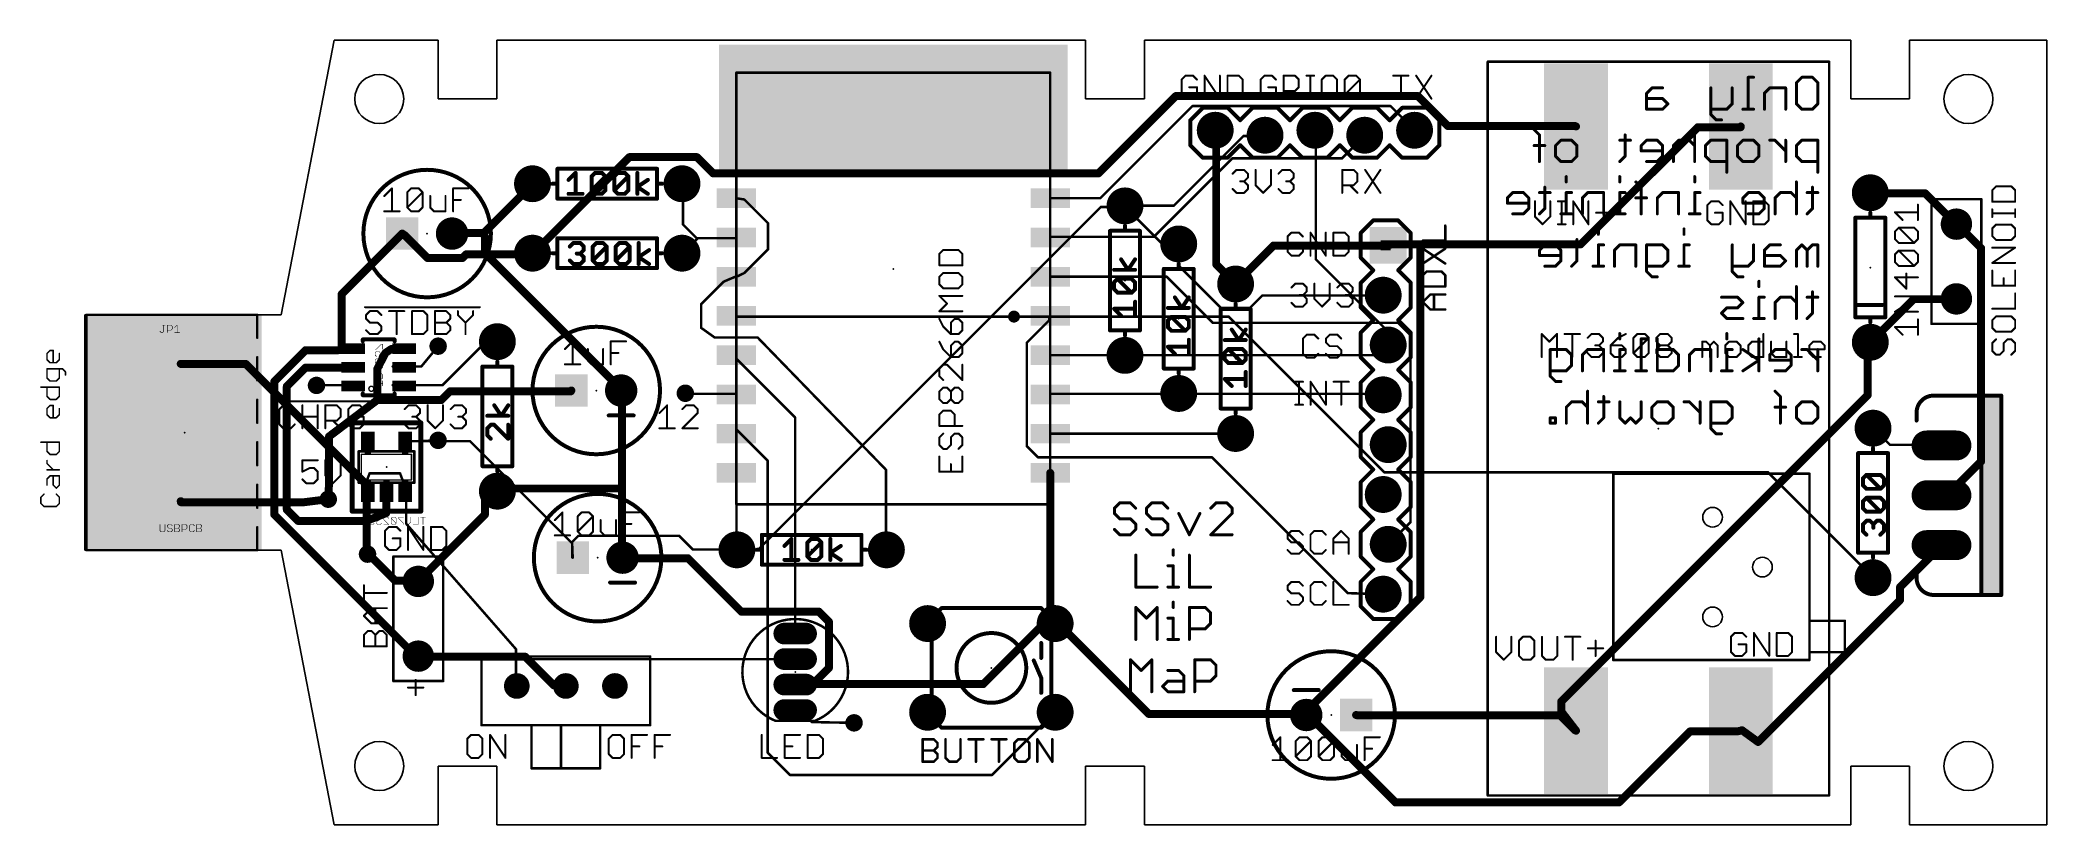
# Model space of a CAD drawing. Extents: x -2 to 100, y 0 to 40.
import ezdxf

# ---------------------------------------------------------------- set-up
doc = ezdxf.new("R2010")
doc.units = 0
for name, color, linetype in [('1', 14, 'CONTINUOUS'), ('16', 174, 'CONTINUOUS'), ('17', 94, 'CONTINUOUS'), ('18', 94, 'CONTINUOUS'), ('20', 178, 'CONTINUOUS'), ('21', 250, 'CONTINUOUS'), ('22', 250, 'CONTINUOUS'), ('23', 178, 'CONTINUOUS'), ('24', 178, 'CONTINUOUS'), ('25', 250, 'CONTINUOUS'), ('26', 250, 'CONTINUOUS'), ('27', 250, 'CONTINUOUS'), ('28', 250, 'CONTINUOUS'), ('40', 174, 'CONTINUOUS'), ('41', 14, 'CONTINUOUS'), ('42', 174, 'CONTINUOUS'), ('48', 250, 'CONTINUOUS'), ('51', 250, 'CONTINUOUS'), ('52', 250, 'CONTINUOUS')]:
    doc.layers.add(name, color=color, linetype=linetype)

# ---------------------------------------------------------------- blocks, each defined once
blk = doc.blocks.new('RECT')
blk.add_solid([(-0.5, -0.5), (0.5, -0.5), (-0.5, 0.5), (0.5, 0.5)])
blk = doc.blocks.new('ROUNDP')
at = {"const_width": 0.5}
blk.add_lwpolyline([(0, -0.25, 1), (0, 0.25, 1), (0, -0.25)], format="xyb", dxfattribs=at)
blk = doc.blocks.new('SQUAREP')
blk.add_solid([(-0.5, -0.5), (0.5, -0.5), (-0.5, 0.5), (0.5, 0.5)])
blk = doc.blocks.new('LONGP100')
at = {"const_width": 1}
blk.add_lwpolyline([(-0.5, 0), (0.5, 0)], dxfattribs=at)
at = {"const_width": 0.5}
for points in [[(-0.5, 0.25, 1), (-0.5, -0.25)], [(0.5, -0.25, 1), (0.5, 0.25)]]:
    blk.add_lwpolyline(points, format="xyb", dxfattribs=at)
blk = doc.blocks.new('ROUNDV')
at = {"const_width": 0.5}
blk.add_lwpolyline([(0, -0.25, 1), (0, 0.25, 1), (0, -0.25)], format="xyb", dxfattribs=at)

msp = doc.modelspace()

# ---------------------------------------------------------------- linework, layer by layer
at = {"layer": '1'}
for points, const_width in [([(51.6635, 33.2105), (55.6005, 37.1475)], 0.4064), ([(55.6005, 37.1475), (67.945, 37.1475)], 0.4064), ([(67.945, 37.1475), (69.469, 35.6235)], 0.4064), ([(56.4515, 36.6395), (51.7525, 31.9405)], 0.127), ([(66.548, 36.6395), (56.4515, 36.6395)], 0.127), ([(67.7545, 35.433), (66.548, 36.6395)], 0.127), ([(69.469, 35.6235), (75.946, 35.6235)], 0.4064), ([(75.946, 35.6235), (76, 35.6)], 0.4064), ([(84.3915, 35.56), (84.4, 35.6)], 0.4064), ([(55.499, 31.5595), (59.055, 35.1155)], 0.127), ([(59.055, 35.1155), (60.1345, 35.1155)], 0.127), ([(60.1345, 35.1155), (60.15, 35.153)], 0.127), ([(65.2145, 35.1155), (64.0715, 33.9725)], 0.127), ([(65.2145, 35.1155), (65.23, 35.153)], 0.127), ([(67.7545, 35.433), (67.77, 35.407)], 0.127), ([(76.238, 29.591), (82.207, 35.56)], 0.4064), ([(82.207, 35.56), (84.3915, 35.56)], 0.4064), ([(22.86, 29.1465), (27.7495, 34.036)], 0.4064), ([(27.7495, 34.036), (31.188, 34.036)], 0.4064), ([(31.188, 34.036), (32.0135, 33.2105)], 0.4064), ([(58.4835, 33.9725), (54.483, 29.972)], 0.127), ([(64.0715, 33.9725), (58.4835, 33.9725)], 0.127), ([(22.7965, 32.639), (20.32, 30.1625)], 0.4064), ([(22.7965, 32.639), (22.81, 32.68)], 0.4064), ([(30.48, 32.639), (30.43, 32.68)], 0.127), ([(32.0135, 33.2105), (51.6635, 33.2105)], 0.4064), ([(30.48, 30.607), (30.48, 32.639)], 0.127), ([(33.6105, 31.877), (33.2, 31.94)], 0.127), ([(33.6105, 31.877), (34.817, 30.6705)], 0.127), ([(49.2125, 31.9405), (49.2, 31.94)], 0.127), ([(51.7525, 31.9405), (49.2125, 31.9405)], 0.127), ([(91.059, 32.1945), (91, 32.22)], 0.4064), ([(93.7895, 32.1945), (91.059, 32.1945)], 0.4064), ([(95.25, 30.734), (93.7895, 32.1945)], 0.4064), ([(34.817, 30.6705), (34.817, 29.337)], 0.127), ([(53.0225, 31.5595), (53.01, 31.55)], 0.127), ([(53.0225, 31.5595), (55.499, 31.5595)], 0.127), ([(95.25, 30.734), (95.39, 30.62)], 0.4064), ([(95.4405, 30.607), (95.39, 30.62)], 0.4064), ([(95.4405, 30.607), (96.647, 29.4005)], 0.4064), ([(18.7325, 30.1625), (18.71, 30.14)], 0.4064), ([(20.32, 30.1625), (18.7325, 30.1625)], 0.4064), ([(20.3835, 29.972), (20.32, 30.1625)], 0.4064), ([(20.3835, 29.1465), (20.3835, 29.972)], 0.4064), ([(31.2103, 29.8768), (30.48, 30.607)], 0.127), ([(30.48, 29.1465), (31.2103, 29.8768)], 0.127), ([(31.2103, 29.8768), (31.242, 29.9085)], 0.127), ([(31.242, 29.9085), (33.147, 29.9085)], 0.127), ([(33.147, 29.9085), (33.2, 29.94)], 0.127), ([(49.2125, 29.972), (49.2, 29.94)], 0.127), ([(54.483, 29.972), (49.2125, 29.972)], 0.127), ([(55.753, 29.591), (55.75, 29.61)], 0.127), ([(58.674, 27.6225), (60.579, 29.5275)], 0.4064), ([(60.579, 29.5275), (66.421, 29.5275)], 0.4064), ([(66.421, 29.5275), (66.427, 29.54)], 0.4064), ([(66.6115, 29.591), (66.427, 29.54)], 0.4064), ([(66.6115, 29.591), (68.072, 29.591)], 0.4064), ([(68.072, 29.591), (76.238, 29.591)], 0.4064), ([(68.072, 11.6205), (68.072, 29.591)], 0.4064), ([(27.2415, 22.2885), (20.3835, 29.1465)], 0.4064), ([(22.86, 29.1465), (22.81, 29.14)], 0.4064), ([(30.48, 29.1465), (30.43, 29.14)], 0.127), ([(34.817, 29.337), (33.6105, 28.1305)], 0.127), ([(55.753, 29.591), (55.753, 28.502)], 0.127), ([(96.647, 29.4005), (96.647, 18.523)], 0.4064), ([(31.404, 26.543), (32.547, 27.686)], 0.127), ([(32.547, 27.686), (33.147, 27.94)], 0.127), ([(33.147, 27.94), (33.2, 27.94)], 0.127), ([(33.2105, 27.94), (33.2, 27.94)], 0.127), ([(33.6105, 28.1305), (33.2105, 27.94)], 0.127), ([(55.134, 27.94), (49.2, 27.94)], 0.127), ([(57.4835, 25.5905), (55.134, 27.94)], 0.127), ([(55.753, 28.502), (57.9025, 26.3525)], 0.127), ([(58.674, 27.6225), (58.65, 27.57)], 0.4064), ([(31.404, 25.3365), (31.404, 26.543)], 0.127), ([(59.382, 26.3525), (60.017, 26.9875)], 0.127), ([(60.017, 26.9875), (66.167, 26.9875)], 0.127), ([(66.167, 26.9875), (66.173, 27)], 0.127), ([(91.059, 24.638), (93.218, 26.797)], 0.4064), ([(93.218, 26.797), (95.377, 26.797)], 0.4064), ([(95.377, 26.797), (95.39, 26.81)], 0.4064), ([(33.2105, 25.908), (33.2, 25.94)], 0.127), ([(47.352, 25.908), (33.2105, 25.908)], 0.127), ([(48.006, 24.5745), (49.149, 25.7175)], 0.127), ([(49.149, 25.908), (49.2, 25.94)], 0.127), ([(49.149, 25.7175), (49.149, 25.908)], 0.127), ([(66.929, 25.5905), (57.4835, 25.5905)], 0.127), ([(57.9025, 26.3525), (59.382, 26.3525)], 0.127), ([(67.564, 24.9555), (66.929, 25.5905)], 0.127), ([(32.1025, 24.838), (31.404, 25.3365)], 0.127), ([(34.29, 24.838), (32.1025, 24.838)], 0.127), ([(40.8305, 18.0975), (34.29, 24.838)], 0.127), ([(48.006, 19.304), (48.006, 24.5745)], 0.127), ([(67.564, 15.4305), (67.564, 24.9555)], 0.127), ([(90.8685, 24.4475), (91, 24.6)], 0.4064), ([(90.8685, 21.9075), (90.8685, 24.4475)], 0.4064), ([(91.059, 24.638), (91, 24.6)], 0.4064), ([(4.8895, 23.495), (4.88, 23.5)], 0.4064), ([(8.1915, 23.495), (4.8895, 23.495)], 0.4064), ([(14.351, 17.3355), (8.1915, 23.495)], 0.4064), ([(33.2105, 23.9395), (33.2, 23.94)], 0.127), ([(33.2105, 23.749), (33.2105, 23.9395)], 0.127), ([(36.195, 20.7645), (33.2105, 23.749)], 0.127), ([(49.2125, 23.9395), (49.2, 23.94)], 0.127), ([(52.959, 23.9395), (49.2125, 23.9395)], 0.127), ([(52.959, 23.9395), (53.01, 23.93)], 0.127), ([(53.0225, 23.9395), (53.01, 23.93)], 0.127), ([(65.913, 23.9395), (53.0225, 23.9395)], 0.127), ([(66.421, 24.4475), (65.913, 23.9395)], 0.127), ([(66.421, 24.4475), (66.427, 24.46)], 0.127), ([(27.2415, 22.2885), (27.33, 22.14)], 0.4064), ([(27.3685, 22.098), (27.33, 22.14)], 0.4064), ([(27.3685, 22.098), (27.3685, 17.145)], 0.4064), ([(30.607, 21.971), (30.6, 22)], 0.127), ([(33.147, 21.971), (30.607, 21.971)], 0.127), ([(33.147, 21.971), (33.2, 21.94)], 0.127), ([(49.2125, 21.971), (49.2, 21.94)], 0.127), ([(55.6895, 21.971), (49.2125, 21.971)], 0.127), ([(55.6895, 21.971), (55.75, 21.99)], 0.127), ([(55.753, 21.971), (55.75, 21.99)], 0.127), ([(55.753, 21.971), (66.167, 21.971)], 0.127), ([(66.167, 21.971), (66.173, 21.92)], 0.127), ([(75.2475, 6.2865), (90.8685, 21.9075)], 0.4064), ([(36.195, 9.7155), (36.195, 20.7645)], 0.127), ([(33.2105, 19.939), (33.2, 19.94)], 0.127), ([(33.2105, 20.1485), (33.2105, 19.939)], 0.127), ([(34.798, 18.561), (33.2105, 20.1485)], 0.127), ([(49.2125, 19.939), (49.2, 19.94)], 0.127), ([(58.6105, 19.939), (49.2125, 19.939)], 0.127), ([(58.6105, 19.939), (58.65, 19.95)], 0.127), ([(91.186, 20.193), (91.14, 20.22)], 0.127), ([(91.186, 20.193), (92.0115, 19.3675)], 0.127), ([(34.798, 3.683), (34.798, 18.561)], 0.127), ([(48.5775, 18.7325), (48.006, 19.304)], 0.127), ([(57.4455, 18.7325), (48.5775, 18.7325)], 0.127), ([(64.367, 11.811), (57.4455, 18.7325)], 0.127), ([(92.0115, 19.3675), (94.615, 19.3675)], 0.127), ([(96.647, 18.523), (94.6785, 16.5545)], 0.4064), ([(94.615, 19.3675), (94.63, 19.34)], 0.127), ([(14.351, 13.843), (14.351, 17.3355)], 0.4064), ([(33.2105, 17.907), (33.2, 17.94)], 0.127), ([(33.2105, 14.0335), (33.2105, 17.907)], 0.127), ([(40.8305, 14.0335), (40.8305, 18.0975)], 0.127), ([(49.2125, 17.907), (49.2, 17.94)], 0.4064), ([(49.2125, 10.4775), (49.2125, 17.907)], 0.4064), ([(4.8895, 16.4465), (4.88, 16.5)], 0.4064), ([(11.176, 16.4465), (4.8895, 16.4465)], 0.4064), ([(11.176, 16.4465), (12.4, 16.6)], 0.4064), ([(20.3835, 16.9545), (21.02, 17.01)], 0.4064), ([(20.3835, 15.8115), (20.3835, 16.9545)], 0.4064), ([(20.574, 17.145), (27.3685, 17.145)], 0.4064), ([(20.574, 17.145), (21.02, 17.01)], 0.4064), ([(27.3685, 17.145), (27.3685, 13.6525)], 0.4064), ([(94.6785, 16.8275), (94.63, 16.8)], 0.4064), ([(94.6785, 16.5545), (94.6785, 16.8275)], 0.4064), ([(17.018, 12.446), (20.3835, 15.8115)], 0.4064), ([(66.4845, 14.351), (67.564, 15.4305)], 0.127), ([(66.4845, 14.351), (66.427, 14.3)], 0.127), ([(92.5195, 12.1285), (94.615, 14.224)], 0.4064), ([(94.615, 14.224), (94.63, 14.26)], 0.4064), ([(14.351, 13.843), (14.4, 13.8)], 0.4064), ([(27.3685, 13.6525), (27.4, 13.62)], 0.4064), ([(33.2105, 14.0335), (33.23, 14.02)], 0.127), ([(40.8305, 14.0335), (40.85, 14.02)], 0.127), ([(17.018, 12.446), (16.99, 12.41)], 0.4064), ([(92.5195, 11.465), (92.5195, 12.1285)], 0.4064), ([(62.2935, 5.842), (68.072, 11.6205)], 0.4064), ([(64.367, 11.811), (66.173, 11.76)], 0.127), ([(85.2805, 4.226), (92.5195, 11.465)], 0.4064), ([(49.022, 10.414), (45.7835, 7.1755)], 0.4064), ([(49.022, 10.414), (49.4512, 10.2606)], 0.4064), ([(49.403, 10.287), (49.2125, 10.4775)], 0.4064), ([(49.403, 10.287), (49.4512, 10.2606)], 0.4064), ([(49.657, 10.2235), (49.4512, 10.2606)], 0.4064), ([(49.657, 10.2235), (54.229, 5.6515)], 0.4064), ([(36.195, 9.7155), (36.2, 9.75)], 0.127), ([(17.018, 8.5725), (16.99, 8.6)], 0.4064), ([(17.018, 8.5725), (22.4345, 8.5725)], 0.4064), ([(22.4345, 8.5725), (23.895, 7.112)], 0.4064), ([(23.895, 7.112), (24.4475, 7.112)], 0.4064), ([(24.4475, 7.112), (24.51, 7.08)], 0.4064), ([(36.2585, 7.1755), (36.2, 7.15)], 0.4064), ([(45.7835, 7.1755), (36.2585, 7.1755)], 0.4064), ([(75.2475, 5.7785), (75.2475, 6.2865)], 0.4064), ([(36.2585, 5.842), (36.2, 5.85)], 0.127), ([(36.2585, 5.842), (37.0585, 5.2385)], 0.127), ([(37.0585, 5.2385), (39.2, 5.2)], 0.127), ([(49.403, 5.715), (46.228, 2.54)], 0.127), ([(49.403, 5.715), (49.4512, 5.7394)], 0.127), ([(54.229, 5.6515), (62.23, 5.6515)], 0.4064), ([(62.23, 5.6515), (62.25, 5.6)], 0.4064), ([(62.2935, 5.842), (62.25, 5.6)], 0.4064), ([(62.4205, 5.5245), (62.25, 5.6)], 0.4064), ([(62.4205, 5.5245), (66.802, 1.143)], 0.4064), ([(64.8335, 5.588), (64.79, 5.6)], 0.4064), ([(75.184, 5.588), (64.8335, 5.588)], 0.4064), ([(75.946, 4.826), (75.184, 5.588)], 0.4064), ([(75.2475, 5.7785), (76, 4.8)], 0.4064), ([(75.946, 4.826), (76, 4.8)], 0.4064), ([(78.1875, 1.143), (81.807, 4.7625)], 0.4064), ([(81.807, 4.7625), (84.201, 4.7625)], 0.4064), ([(84.201, 4.7625), (84.4, 4.8)], 0.4064), ([(84.455, 4.826), (84.4, 4.8)], 0.4064), ([(84.455, 4.826), (85.2805, 4.226)], 0.4064), ([(35.941, 2.54), (34.798, 3.683)], 0.127), ([(46.228, 2.54), (35.941, 2.54)], 0.127), ([(66.802, 1.143), (78.1875, 1.143)], 0.4064)]:
    msp.add_lwpolyline(points, dxfattribs=dict(at, const_width=const_width))
for points, const_width in [([(55.6005, 37.2491, 1), (55.6005, 37.0459)], 0.2032), ([(55.6723, 37.0757, 1), (55.5287, 37.2193)], 0.2032), ([(68.0168, 37.2193, 1), (67.8732, 37.0757)], 0.2032), ([(67.945, 37.0459, 1), (67.945, 37.2491)], 0.2032), ([(56.4515, 36.6713, 1), (56.4515, 36.6078)], 0.0635), ([(56.474, 36.617, 1), (56.429, 36.662)], 0.0635), ([(66.5705, 36.662, 1), (66.5255, 36.617)], 0.0635), ([(66.548, 36.6078, 1), (66.548, 36.6713)], 0.0635), ([(69.469, 35.7251, 1), (69.469, 35.5219)], 0.2032), ([(75.9865, 35.7167, 1), (75.9055, 35.5303)], 0.2032), ([(75.946, 35.5219, 1), (75.946, 35.7251)], 0.2032), ([(84.4994, 35.5789, 1), (84.3006, 35.6211)], 0.2032), ([(59.055, 35.1473, 1), (59.055, 35.0838)], 0.0635), ([(59.0775, 35.093, 1), (59.0325, 35.138)], 0.0635), ([(60.1052, 35.1276, 1), (60.1638, 35.1034)], 0.0635), ([(60.1793, 35.1409, 1), (60.1207, 35.1651)], 0.0635), ([(60.1345, 35.0838, 1), (60.1345, 35.1473)], 0.0635), ([(65.1852, 35.1276, 1), (65.2438, 35.1034)], 0.0635), ([(65.237, 35.093, 1), (65.192, 35.138)], 0.0635), ([(65.2593, 35.1409, 1), (65.2007, 35.1651)], 0.0635), ([(67.7818, 35.4493, 1), (67.7272, 35.4167)], 0.0635), ([(67.732, 35.4105, 1), (67.777, 35.4555)], 0.0635), ([(67.7427, 35.3907, 1), (67.7973, 35.4233)], 0.0635), ([(69.3972, 35.5517, 1), (69.5408, 35.6953)], 0.2032), ([(75.9595, 35.5068, 1), (76.0405, 35.6932)], 0.2032), ([(82.207, 35.6616, 1), (82.207, 35.4584)], 0.2032), ([(82.2788, 35.4882, 1), (82.1352, 35.6318)], 0.2032), ([(84.2921, 35.5811, 1), (84.4909, 35.5389)], 0.2032), ([(84.3915, 35.4584, 1), (84.3915, 35.6616)], 0.2032), ([(27.7495, 34.1376, 1), (27.7495, 33.9344)], 0.2032), ([(27.8213, 33.9642, 1), (27.6777, 34.1078)], 0.2032), ([(31.2598, 34.1078, 1), (31.1162, 33.9642)], 0.2032), ([(31.188, 33.9344, 1), (31.188, 34.1376)], 0.2032), ([(58.4835, 34.0043, 1), (58.4835, 33.9408)], 0.0635), ([(58.506, 33.95, 1), (58.461, 33.995)], 0.0635), ([(64.049, 33.995, 1), (64.094, 33.95)], 0.0635), ([(64.0715, 33.9408, 1), (64.0715, 34.0043)], 0.0635), ([(22.7, 32.6708, 1), (22.893, 32.6072)], 0.2032), ([(22.9065, 32.6482, 1), (22.7135, 32.7118)], 0.2032), ([(22.8683, 32.5672, 1), (22.7247, 32.7108)], 0.2032), ([(30.4501, 32.7046, 1), (30.4099, 32.6554)], 0.0635), ([(32.0135, 33.3121, 1), (32.0135, 33.1089)], 0.2032), ([(31.9417, 33.1387, 1), (32.0853, 33.2823)], 0.2032), ([(51.5917, 33.2823, 1), (51.7353, 33.1387)], 0.2032), ([(51.6635, 33.1089, 1), (51.6635, 33.3121)], 0.2032), ([(30.5117, 32.639, 1), (30.4483, 32.639)], 0.0635), ([(30.4599, 32.6144, 1), (30.5001, 32.6636)], 0.0635), ([(33.2048, 31.9714, 1), (33.1952, 31.9086)], 0.0635), ([(33.633, 31.8995, 1), (33.588, 31.8545)], 0.0635), ([(33.6057, 31.8456, 1), (33.6153, 31.9084)], 0.0635), ([(49.1987, 31.9717, 1), (49.2013, 31.9083)], 0.0635), ([(49.2125, 31.9722, 1), (49.2125, 31.9088)], 0.0635), ([(49.2138, 31.9088, 1), (49.2112, 31.9722)], 0.0635), ([(51.73, 31.963, 1), (51.775, 31.918)], 0.0635), ([(51.7525, 31.9088, 1), (51.7525, 31.9722)], 0.0635), ([(91.0403, 32.3133, 1), (90.9597, 32.1267)], 0.2032), ([(91.059, 32.2961, 1), (91.059, 32.0929)], 0.2032), ([(91.0187, 32.1012, 1), (91.0993, 32.2878)], 0.2032), ([(93.8613, 32.2663, 1), (93.7177, 32.1227)], 0.2032), ([(93.7895, 32.0929, 1), (93.7895, 32.2961)], 0.2032), ([(34.8488, 30.6705, 1), (34.7852, 30.6705)], 0.0635), ([(34.7945, 30.648, 1), (34.8395, 30.693)], 0.0635), ([(52.9908, 31.5753, 1), (53.0292, 31.5247)], 0.0635), ([(53.0225, 31.5912, 1), (53.0225, 31.5278)], 0.0635), ([(53.0417, 31.5342, 1), (53.0033, 31.5848)], 0.0635), ([(55.4765, 31.582, 1), (55.5215, 31.537)], 0.0635), ([(55.499, 31.5278, 1), (55.499, 31.5912)], 0.0635), ([(95.3142, 30.8128, 1), (95.1858, 30.6552)], 0.2032), ([(95.1782, 30.6622, 1), (95.3218, 30.8058)], 0.2032), ([(95.4153, 30.7184, 1), (95.3647, 30.5216)], 0.2032), ([(95.3258, 30.5412, 1), (95.4542, 30.6988)], 0.2032), ([(95.5123, 30.6788, 1), (95.3687, 30.5352)], 0.2032), ([(95.4152, 30.5086, 1), (95.4658, 30.7054)], 0.2032), ([(18.6382, 30.2118, 1), (18.7818, 30.0682)], 0.2032), ([(18.7325, 30.2641, 1), (18.7325, 30.0609)], 0.2032), ([(18.8043, 30.0907, 1), (18.6607, 30.2343)], 0.2032), ([(20.4164, 30.1946, 1), (20.2236, 30.1304)], 0.2032), ([(20.2482, 30.2343, 1), (20.3918, 30.0907)], 0.2032), ([(20.4851, 29.972, 1), (20.2819, 29.972)], 0.2032), ([(20.2871, 29.9399, 1), (20.4799, 30.0041)], 0.2032), ([(20.32, 30.0609, 1), (20.32, 30.2641)], 0.2032), ([(30.5025, 30.6295, 1), (30.4575, 30.5845)], 0.0635), ([(30.4483, 30.607, 1), (30.5117, 30.607)], 0.0635), ([(31.1878, 29.8992, 1), (31.2327, 29.8543)], 0.0635), ([(31.2327, 29.8543, 1), (31.1878, 29.8992)], 0.0635), ([(31.1878, 29.8543, 1), (31.2327, 29.8992)], 0.0635), ([(31.242, 29.9402, 1), (31.242, 29.8768)], 0.0635), ([(31.2645, 29.886, 1), (31.2195, 29.931)], 0.0635), ([(33.1308, 29.9358, 1), (33.1632, 29.8812)], 0.0635), ([(33.147, 29.8768, 1), (33.147, 29.9402)], 0.0635), ([(33.2162, 29.9127, 1), (33.1838, 29.9673)], 0.0635), ([(49.1704, 29.9516, 1), (49.2296, 29.9284)], 0.0635), ([(49.2125, 30.0038, 1), (49.2125, 29.9403)], 0.0635), ([(49.2421, 29.9604, 1), (49.1829, 29.9836)], 0.0635), ([(54.4605, 29.9945, 1), (54.5055, 29.9495)], 0.0635), ([(54.483, 29.9403, 1), (54.483, 30.0038)], 0.0635), ([(55.7814, 29.615, 1), (55.7186, 29.605)], 0.0635), ([(60.579, 29.6291, 1), (60.579, 29.4259)], 0.2032), ([(60.6508, 29.4557, 1), (60.5072, 29.5993)], 0.2032), ([(66.3294, 29.5715, 1), (66.5126, 29.4835)], 0.2032), ([(66.3999, 29.6379, 1), (66.4541, 29.4421)], 0.2032), ([(66.5186, 29.496, 1), (66.3354, 29.584)], 0.2032), ([(66.421, 29.4259, 1), (66.421, 29.6291)], 0.2032), ([(66.6115, 29.6926, 1), (66.6115, 29.4894)], 0.2032), ([(66.6386, 29.4931, 1), (66.5844, 29.6889)], 0.2032), ([(68.072, 29.6926, 1), (68.072, 29.4894)], 0.2032), ([(68.1736, 29.591, 1), (67.9704, 29.591)], 0.2032), ([(68.072, 29.4894, 1), (68.072, 29.6926)], 0.2032), ([(76.1662, 29.6628, 1), (76.3098, 29.5192)], 0.2032), ([(76.238, 29.4894, 1), (76.238, 29.6926)], 0.2032), ([(20.2819, 29.1465, 1), (20.4851, 29.1465)], 0.2032), ([(20.4553, 29.2183, 1), (20.3117, 29.0747)], 0.2032), ([(22.7969, 29.2408, 1), (22.8231, 29.0392)], 0.2032), ([(22.7882, 29.2183, 1), (22.9318, 29.0747)], 0.2032), ([(22.8731, 29.0457, 1), (22.8469, 29.2473)], 0.2032), ([(30.4259, 29.1715, 1), (30.4341, 29.1085)], 0.0635), ([(30.4575, 29.169, 1), (30.5025, 29.124)], 0.0635), ([(30.4841, 29.115, 1), (30.4759, 29.178)], 0.0635), ([(34.7852, 29.337, 1), (34.8488, 29.337)], 0.0635), ([(34.8395, 29.3145, 1), (34.7945, 29.3595)], 0.0635), ([(55.7848, 29.591, 1), (55.7212, 29.591)], 0.0635), ([(55.7216, 29.586, 1), (55.7844, 29.596)], 0.0635), ([(96.7486, 29.4005, 1), (96.5454, 29.4005)], 0.2032), ([(96.5752, 29.3287, 1), (96.7188, 29.4723)], 0.2032), ([(32.5346, 27.7152, 1), (32.5594, 27.6568)], 0.0635), ([(32.5695, 27.6635, 1), (32.5245, 27.7085)], 0.0635), ([(33.147, 27.9718, 1), (33.147, 27.9083)], 0.0635), ([(33.1594, 27.9108, 1), (33.1346, 27.9692)], 0.0635), ([(33.2, 27.9718, 1), (33.2, 27.9083)], 0.0635), ([(33.1968, 27.9687, 1), (33.2242, 27.9113)], 0.0635), ([(33.2, 27.9083, 1), (33.2, 27.9718)], 0.0635), ([(33.2105, 27.9083, 1), (33.2105, 27.9718)], 0.0635), ([(33.588, 28.153, 1), (33.633, 28.108)], 0.0635), ([(33.6242, 28.1018, 1), (33.5968, 28.1592)], 0.0635), ([(49.2, 27.9718, 1), (49.2, 27.9083)], 0.0635), ([(55.1565, 27.9625, 1), (55.1115, 27.9175)], 0.0635), ([(55.134, 27.9083, 1), (55.134, 27.9718)], 0.0635), ([(55.7755, 28.5245, 1), (55.7305, 28.4795)], 0.0635), ([(55.7212, 28.502, 1), (55.7848, 28.502)], 0.0635), ([(58.5576, 27.6122, 1), (58.7424, 27.5278)], 0.2032), ([(58.6022, 27.6943, 1), (58.7458, 27.5507)], 0.2032), ([(58.7664, 27.5803, 1), (58.5816, 27.6647)], 0.2032), ([(31.3815, 26.5655, 1), (31.4265, 26.5205)], 0.0635), ([(31.4357, 26.543, 1), (31.3723, 26.543)], 0.0635), ([(60.017, 27.0192, 1), (60.017, 26.9558)], 0.0635), ([(60.0395, 26.965, 1), (59.9945, 27.01)], 0.0635), ([(66.1384, 27.0012, 1), (66.1956, 26.9738)], 0.0635), ([(66.2016, 26.9863, 1), (66.1444, 27.0137)], 0.0635), ([(66.167, 26.9558, 1), (66.167, 27.0192)], 0.0635), ([(93.218, 26.8986, 1), (93.218, 26.6954)], 0.2032), ([(93.2898, 26.7252, 1), (93.1462, 26.8688)], 0.2032), ([(95.3052, 26.8688, 1), (95.4488, 26.7252)], 0.2032), ([(95.4618, 26.7382, 1), (95.3182, 26.8818)], 0.2032), ([(95.377, 26.6954, 1), (95.377, 26.8986)], 0.2032), ([(33.2302, 25.9499, 1), (33.1698, 25.9301)], 0.0635), ([(33.2105, 25.9398, 1), (33.2105, 25.8763)], 0.0635), ([(33.1803, 25.8981, 1), (33.2407, 25.9179)], 0.0635), ([(47.352, 25.8763, 1), (47.352, 25.9398)], 0.0635), ([(49.1808, 25.908, 1), (49.1172, 25.908)], 0.0635), ([(49.1172, 25.7175, 1), (49.1808, 25.7175)], 0.0635), ([(49.1321, 25.9349, 1), (49.1659, 25.8811)], 0.0635), ([(49.1715, 25.695, 1), (49.1265, 25.74)], 0.0635), ([(49.2169, 25.9131, 1), (49.1831, 25.9669)], 0.0635), ([(57.4835, 25.6223, 1), (57.4835, 25.5588)], 0.0635), ([(57.461, 25.568, 1), (57.506, 25.613)], 0.0635), ([(57.9025, 26.3843, 1), (57.9025, 26.3208)], 0.0635), ([(57.88, 26.33, 1), (57.925, 26.375)], 0.0635), ([(59.3595, 26.375, 1), (59.4045, 26.33)], 0.0635), ([(59.382, 26.3208, 1), (59.382, 26.3843)], 0.0635), ([(66.9515, 25.613, 1), (66.9065, 25.568)], 0.0635), ([(66.929, 25.5588, 1), (66.929, 25.6223)], 0.0635), ([(31.4224, 25.3623, 1), (31.3856, 25.3107)], 0.0635), ([(31.3723, 25.3365, 1), (31.4357, 25.3365)], 0.0635), ([(32.1025, 24.8697, 1), (32.1025, 24.8063)], 0.0635), ([(32.0841, 24.8122, 1), (32.1209, 24.8638)], 0.0635), ([(34.3128, 24.8601, 1), (34.2672, 24.8159)], 0.0635), ([(34.29, 24.8063, 1), (34.29, 24.8697)], 0.0635), ([(47.9835, 24.597, 1), (48.0285, 24.552)], 0.0635), ([(48.0378, 24.5745, 1), (47.9742, 24.5745)], 0.0635), ([(67.5958, 24.9555, 1), (67.5323, 24.9555)], 0.0635), ([(67.5415, 24.933, 1), (67.5865, 24.978)], 0.0635), ([(90.9701, 24.4475, 1), (90.7669, 24.4475)], 0.2032), ([(90.7916, 24.5138, 1), (90.9454, 24.3812)], 0.2032), ([(90.945, 24.6854, 1), (91.055, 24.5146)], 0.2032), ([(91.0769, 24.5337, 1), (90.9231, 24.6663)], 0.2032), ([(90.9872, 24.7098, 1), (91.1308, 24.5662)], 0.2032), ([(91.114, 24.5526, 1), (91.004, 24.7234)], 0.2032), ([(4.9273, 23.5899, 1), (4.8327, 23.4101)], 0.2032), ([(4.8895, 23.5966, 1), (4.8895, 23.3934)], 0.2032), ([(4.8422, 23.4051, 1), (4.9368, 23.5849)], 0.2032), ([(8.2633, 23.5668, 1), (8.1197, 23.4232)], 0.2032), ([(8.1915, 23.3934, 1), (8.1915, 23.5966)], 0.2032), ([(33.2015, 23.9717, 1), (33.1985, 23.9083)], 0.0635), ([(33.233, 23.7715, 1), (33.188, 23.7265)], 0.0635), ([(33.2423, 23.9395, 1), (33.1788, 23.9395)], 0.0635), ([(33.1788, 23.749, 1), (33.2423, 23.749)], 0.0635), ([(33.209, 23.9078, 1), (33.212, 23.9712)], 0.0635), ([(49.2013, 23.9717, 1), (49.1987, 23.9083)], 0.0635), ([(49.2125, 23.9713, 1), (49.2125, 23.9078)], 0.0635), ([(49.2112, 23.9078, 1), (49.2138, 23.9712)], 0.0635), ([(52.9648, 23.9707, 1), (52.9532, 23.9083)], 0.0635), ([(52.959, 23.9078, 1), (52.959, 23.9713)], 0.0635), ([(52.9908, 23.9553, 1), (53.0292, 23.9047)], 0.0635), ([(53.0225, 23.9713, 1), (53.0225, 23.9078)], 0.0635), ([(53.0417, 23.9142, 1), (53.0033, 23.9648)], 0.0635), ([(53.0042, 23.8988, 1), (53.0158, 23.9612)], 0.0635), ([(65.8905, 23.962, 1), (65.9355, 23.917)], 0.0635), ([(65.913, 23.9078, 1), (65.913, 23.9713)], 0.0635), ([(66.3924, 24.4612, 1), (66.4496, 24.4338)], 0.0635), ([(66.4556, 24.4463, 1), (66.3984, 24.4737)], 0.0635), ([(66.4435, 24.425, 1), (66.3985, 24.47)], 0.0635), ([(27.3288, 22.3405, 1), (27.1542, 22.2365)], 0.2032), ([(27.1697, 22.2167, 1), (27.3133, 22.3603)], 0.2032), ([(27.4049, 22.2087, 1), (27.2551, 22.0713)], 0.2032), ([(27.2427, 22.088, 1), (27.4173, 22.192)], 0.2032), ([(27.4701, 22.098, 1), (27.2669, 22.098)], 0.2032), ([(27.2936, 22.0293, 1), (27.4434, 22.1667)], 0.2032), ([(30.6309, 22.0074, 1), (30.5691, 21.9926)], 0.0635), ([(30.607, 22.0027, 1), (30.607, 21.9393)], 0.0635), ([(30.5761, 21.9636, 1), (30.6379, 21.9784)], 0.0635), ([(33.163, 21.9984, 1), (33.131, 21.9436)], 0.0635), ([(33.147, 21.9393, 1), (33.147, 22.0027)], 0.0635), ([(33.184, 21.9126, 1), (33.216, 21.9674)], 0.0635), ([(49.1706, 21.9519, 1), (49.2294, 21.9281)], 0.0635), ([(49.2125, 22.0027, 1), (49.2125, 21.9393)], 0.0635), ([(49.2419, 21.9591, 1), (49.1831, 21.9829)], 0.0635), ([(55.68, 22.0013, 1), (55.699, 21.9407)], 0.0635), ([(55.6895, 21.9393, 1), (55.6895, 22.0027)], 0.0635), ([(55.7814, 21.995, 1), (55.7186, 21.985)], 0.0635), ([(55.753, 22.0027, 1), (55.753, 21.9393)], 0.0635), ([(55.7216, 21.966, 1), (55.7844, 21.976)], 0.0635), ([(55.7595, 21.9597, 1), (55.7405, 22.0203)], 0.0635), ([(66.1985, 21.9747, 1), (66.1355, 21.9673)], 0.0635), ([(66.1415, 21.9163, 1), (66.2045, 21.9237)], 0.0635), ([(66.167, 21.9393, 1), (66.167, 22.0027)], 0.0635), ([(90.7669, 21.9075, 1), (90.9701, 21.9075)], 0.2032), ([(90.9403, 21.8357, 1), (90.7967, 21.9793)], 0.2032), ([(36.2268, 20.7645, 1), (36.1632, 20.7645)], 0.0635), ([(36.1725, 20.742, 1), (36.2175, 20.787)], 0.0635), ([(33.203, 19.9716, 1), (33.197, 19.9084)], 0.0635), ([(33.233, 20.171, 1), (33.188, 20.126)], 0.0635), ([(33.2423, 20.1485, 1), (33.1788, 20.1485)], 0.0635), ([(33.1788, 19.939, 1), (33.2423, 19.939)], 0.0635), ([(33.2075, 19.9074, 1), (33.2135, 19.9706)], 0.0635), ([(49.2025, 19.9716, 1), (49.1975, 19.9084)], 0.0635), ([(49.2125, 19.9707, 1), (49.2125, 19.9073)], 0.0635), ([(49.21, 19.9074, 1), (49.215, 19.9706)], 0.0635), ([(58.602, 19.9696, 1), (58.619, 19.9084)], 0.0635), ([(58.6105, 19.9073, 1), (58.6105, 19.9707)], 0.0635), ([(58.6585, 19.9194, 1), (58.6415, 19.9806)], 0.0635), ([(91.1561, 20.2474, 1), (91.1239, 20.1926)], 0.0635), ([(91.2085, 20.2155, 1), (91.1635, 20.1705)], 0.0635), ([(91.1699, 20.1656, 1), (91.2021, 20.2204)], 0.0635), ([(34.8298, 18.561, 1), (34.7662, 18.561)], 0.0635), ([(34.7755, 18.5385, 1), (34.8205, 18.5835)], 0.0635), ([(48.0285, 19.3265, 1), (47.9835, 19.2815)], 0.0635), ([(47.9742, 19.304, 1), (48.0378, 19.304)], 0.0635), ([(48.5775, 18.7643, 1), (48.5775, 18.7008)], 0.0635), ([(48.555, 18.71, 1), (48.6, 18.755)], 0.0635), ([(57.468, 18.755, 1), (57.423, 18.71)], 0.0635), ([(57.4455, 18.7008, 1), (57.4455, 18.7643)], 0.0635), ([(92.0115, 19.3992, 1), (92.0115, 19.3358)], 0.0635), ([(91.989, 19.345, 1), (92.034, 19.39)], 0.0635), ([(94.6429, 19.3827, 1), (94.5871, 19.3523)], 0.0635), ([(94.6021, 19.3248, 1), (94.6579, 19.3552)], 0.0635), ([(94.615, 19.3358, 1), (94.615, 19.3992)], 0.0635), ([(96.5454, 18.523, 1), (96.7486, 18.523)], 0.2032), ([(96.7188, 18.4512, 1), (96.5752, 18.5948)], 0.2032), ([(14.4526, 17.3355, 1), (14.2494, 17.3355)], 0.2032), ([(14.2792, 17.2637, 1), (14.4228, 17.4073)], 0.2032), ([(33.2303, 17.9496, 1), (33.1697, 17.9304)], 0.0635), ([(33.2423, 17.907, 1), (33.1788, 17.907)], 0.0635), ([(33.1802, 17.8974, 1), (33.2408, 17.9166)], 0.0635), ([(40.8623, 18.0975, 1), (40.7987, 18.0975)], 0.0635), ([(40.8077, 18.0754, 1), (40.8533, 18.1196)], 0.0635), ([(49.295, 17.976, 1), (49.105, 17.904)], 0.2032), ([(49.3141, 17.907, 1), (49.1109, 17.907)], 0.2032), ([(49.1175, 17.871, 1), (49.3075, 17.943)], 0.2032), ([(4.98, 16.5178, 1), (4.78, 16.4822)], 0.2032), ([(4.8895, 16.5481, 1), (4.8895, 16.3449)], 0.2032), ([(4.7895, 16.4287, 1), (4.9895, 16.4643)], 0.2032), ([(11.1634, 16.5473, 1), (11.1886, 16.3457)], 0.2032), ([(11.176, 16.3449, 1), (11.176, 16.5481)], 0.2032), ([(12.4126, 16.4992, 1), (12.3874, 16.7008)], 0.2032), ([(20.4851, 16.9545, 1), (20.2819, 16.9545)], 0.2032), ([(20.3747, 17.0557, 1), (20.3923, 16.8533)], 0.2032), ([(20.574, 17.2466, 1), (20.574, 17.0434)], 0.2032), ([(20.6034, 17.2422, 1), (20.5446, 17.0478)], 0.2032), ([(20.9906, 16.9128, 1), (21.0494, 17.1072)], 0.2032), ([(21.0288, 16.9088, 1), (21.0112, 17.1112)], 0.2032), ([(27.4701, 17.145, 1), (27.2669, 17.145)], 0.2032), ([(27.2669, 17.145, 1), (27.4701, 17.145)], 0.2032), ([(27.3685, 17.0434, 1), (27.3685, 17.2466)], 0.2032), ([(94.5799, 16.8884, 1), (94.6801, 16.7116)], 0.2032), ([(94.7801, 16.8275, 1), (94.5769, 16.8275)], 0.2032), ([(94.5769, 16.5545, 1), (94.7801, 16.5545)], 0.2032), ([(94.6067, 16.6263, 1), (94.7503, 16.4827)], 0.2032), ([(94.7286, 16.7391, 1), (94.6284, 16.9159)], 0.2032), ([(20.2819, 15.8115, 1), (20.4851, 15.8115)], 0.2032), ([(20.4553, 15.7397, 1), (20.3117, 15.8833)], 0.2032), ([(67.5323, 15.4305, 1), (67.5958, 15.4305)], 0.0635), ([(67.5865, 15.408, 1), (67.5415, 15.453)], 0.0635), ([(66.4059, 14.3238, 1), (66.4481, 14.2762)], 0.0635), ([(66.462, 14.3735, 1), (66.507, 14.3285)], 0.0635), ([(66.5056, 14.3272, 1), (66.4634, 14.3748)], 0.0635), ([(94.5212, 14.2631, 1), (94.7088, 14.1849)], 0.2032), ([(94.7238, 14.2209, 1), (94.5362, 14.2991)], 0.2032), ([(94.6868, 14.1522, 1), (94.5432, 14.2958)], 0.2032), ([(14.418, 13.9194, 1), (14.284, 13.7666)], 0.2032), ([(14.2494, 13.843, 1), (14.4526, 13.843)], 0.2032), ([(14.333, 13.7236, 1), (14.467, 13.8764)], 0.2032), ([(27.4415, 13.7232, 1), (27.2955, 13.5818)], 0.2032), ([(27.2669, 13.6525, 1), (27.4701, 13.6525)], 0.2032), ([(27.327, 13.5493, 1), (27.473, 13.6907)], 0.2032), ([(33.2286, 14.0596, 1), (33.1924, 14.0074)], 0.0635), ([(33.1788, 14.0335, 1), (33.2423, 14.0335)], 0.0635), ([(33.2119, 13.9939, 1), (33.2481, 14.0461)], 0.0635), ([(40.7987, 14.0335, 1), (40.8623, 14.0335)], 0.0635), ([(40.8486, 14.0596, 1), (40.8124, 14.0074)], 0.0635), ([(40.8319, 13.9939, 1), (40.8681, 14.0461)], 0.0635), ([(16.9098, 12.4724, 1), (17.0702, 12.3476)], 0.2032), ([(16.9462, 12.5178, 1), (17.0898, 12.3742)], 0.2032), ([(17.0982, 12.3836, 1), (16.9378, 12.5084)], 0.2032), ([(92.6211, 12.1285, 1), (92.4179, 12.1285)], 0.2032), ([(92.4477, 12.2003, 1), (92.5913, 12.0567)], 0.2032), ([(64.3679, 11.8427, 1), (64.3661, 11.7793)], 0.0635), ([(64.3445, 11.7885, 1), (64.3895, 11.8335)], 0.0635), ([(66.1721, 11.7283, 1), (66.1739, 11.7917)], 0.0635), ([(67.9704, 11.6205, 1), (68.1736, 11.6205)], 0.2032), ([(68.1438, 11.5487, 1), (68.0002, 11.6923)], 0.2032), ([(92.4179, 11.465, 1), (92.6211, 11.465)], 0.2032), ([(92.5913, 11.3932, 1), (92.4477, 11.5368)], 0.2032), ([(49.0562, 10.5097, 1), (48.9878, 10.3183)], 0.2032), ([(49.0938, 10.3422, 1), (48.9502, 10.4858)], 0.2032), ([(49.1109, 10.4775, 1), (49.3141, 10.4775)], 0.2032), ([(49.2843, 10.5493, 1), (49.1407, 10.4057)], 0.2032), ([(49.4518, 10.3761, 1), (49.3542, 10.1979)], 0.2032), ([(49.3312, 10.2152, 1), (49.4748, 10.3588)], 0.2032), ([(49.4692, 10.3606, 1), (49.4332, 10.1606)], 0.2032), ([(49.4024, 10.1715, 1), (49.5, 10.3497)], 0.2032), ([(49.417, 10.1649, 1), (49.4854, 10.3563)], 0.2032), ([(49.7288, 10.2953, 1), (49.5852, 10.1517)], 0.2032), ([(49.639, 10.1235, 1), (49.675, 10.3235)], 0.2032), ([(36.1636, 9.7201, 1), (36.2264, 9.7109)], 0.0635), ([(36.1632, 9.7155, 1), (36.2268, 9.7155)], 0.0635), ([(36.2314, 9.7454, 1), (36.1686, 9.7546)], 0.0635), ([(17.0612, 8.6725, 1), (16.9188, 8.5275)], 0.2032), ([(17.018, 8.6741, 1), (17.018, 8.4709)], 0.2032), ([(16.9468, 8.5, 1), (17.0892, 8.645)], 0.2032), ([(22.5063, 8.6443, 1), (22.3627, 8.5007)], 0.2032), ([(22.4345, 8.4709, 1), (22.4345, 8.6741)], 0.2032), ([(23.895, 7.2136, 1), (23.895, 7.0104)], 0.2032), ([(23.8232, 7.0402, 1), (23.9668, 7.1838)], 0.2032), ([(24.4938, 7.2024, 1), (24.4012, 7.0216)], 0.2032), ([(24.4475, 7.0104, 1), (24.4475, 7.2136)], 0.2032), ([(24.4637, 6.9896, 1), (24.5563, 7.1704)], 0.2032), ([(36.1594, 7.2431, 1), (36.2406, 7.0569)], 0.2032), ([(36.2585, 7.2771, 1), (36.2585, 7.0739)], 0.2032), ([(36.2991, 7.0824, 1), (36.2179, 7.2686)], 0.2032), ([(45.7117, 7.2473, 1), (45.8553, 7.1037)], 0.2032), ([(45.7835, 7.0739, 1), (45.7835, 7.2771)], 0.2032), ([(75.3491, 6.2865, 1), (75.1459, 6.2865)], 0.2032), ([(75.1757, 6.3583, 1), (75.3193, 6.2147)], 0.2032), ([(36.2043, 5.8815, 1), (36.1957, 5.8185)], 0.0635), ([(36.2776, 5.8673, 1), (36.2394, 5.8167)], 0.0635), ([(36.2542, 5.8105, 1), (36.2628, 5.8735)], 0.0635), ([(37.0591, 5.2702, 1), (37.0579, 5.2068)], 0.0635), ([(37.0394, 5.2132, 1), (37.0776, 5.2638)], 0.0635), ([(39.1994, 5.1683, 1), (39.2006, 5.2317)], 0.0635), ([(49.3887, 5.7433, 1), (49.4173, 5.6867)], 0.0635), ([(49.4255, 5.6925, 1), (49.3805, 5.7375)], 0.0635), ([(49.4655, 5.7111, 1), (49.4369, 5.7677)], 0.0635), ([(54.229, 5.7531, 1), (54.229, 5.5499)], 0.2032), ([(54.1572, 5.5797, 1), (54.3008, 5.7233)], 0.2032), ([(62.3247, 5.6883, 1), (62.1353, 5.6147)], 0.2032), ([(62.2911, 5.6929, 1), (62.2089, 5.5071)], 0.2032), ([(62.15, 5.618, 1), (62.35, 5.582)], 0.2032), ([(62.1553, 5.5632, 1), (62.3447, 5.6368)], 0.2032), ([(62.2217, 5.9138, 1), (62.3653, 5.7702)], 0.2032), ([(62.3935, 5.824, 1), (62.1935, 5.86)], 0.2032), ([(62.23, 5.5499, 1), (62.23, 5.7531)], 0.2032), ([(62.4923, 5.5963, 1), (62.3487, 5.4527)], 0.2032), ([(62.3794, 5.4316, 1), (62.4616, 5.6174)], 0.2032), ([(64.817, 5.6979, 1), (64.763, 5.5021)], 0.2032), ([(64.8335, 5.6896, 1), (64.8335, 5.4864)], 0.2032), ([(64.8065, 5.4901, 1), (64.8605, 5.6859)], 0.2032), ([(75.2558, 5.6598, 1), (75.1122, 5.5162)], 0.2032), ([(75.1459, 5.7785, 1), (75.3491, 5.7785)], 0.2032), ([(75.328, 5.8404, 1), (75.167, 5.7166)], 0.2032), ([(75.184, 5.4864, 1), (75.184, 5.6896)], 0.2032), ([(75.9901, 4.9175, 1), (75.9019, 4.7345)], 0.2032), ([(75.8742, 4.7542, 1), (76.0178, 4.8978)], 0.2032), ([(75.9195, 4.7381, 1), (76.0805, 4.8619)], 0.2032), ([(75.9559, 4.7085, 1), (76.0441, 4.8915)], 0.2032), ([(81.807, 4.8641, 1), (81.807, 4.6609)], 0.2032), ([(81.8788, 4.6907, 1), (81.7352, 4.8343)], 0.2032), ([(84.1822, 4.8623, 1), (84.2198, 4.6627)], 0.2032), ([(84.201, 4.6609, 1), (84.201, 4.8641)], 0.2032), ([(84.3566, 4.8919, 1), (84.4434, 4.7081)], 0.2032), ([(84.5147, 4.9082, 1), (84.3953, 4.7438)], 0.2032), ([(84.4188, 4.7002, 1), (84.3812, 4.8998)], 0.2032), ([(84.4984, 4.7341, 1), (84.4116, 4.9179)], 0.2032), ([(85.2087, 4.2978, 1), (85.3523, 4.1542)], 0.2032), ([(85.2208, 4.1438, 1), (85.3402, 4.3082)], 0.2032), ([(34.8205, 3.7055, 1), (34.7755, 3.6605)], 0.0635), ([(34.7662, 3.683, 1), (34.8298, 3.683)], 0.0635), ([(35.941, 2.5718, 1), (35.941, 2.5082)], 0.0635), ([(35.9185, 2.5175, 1), (35.9635, 2.5625)], 0.0635), ([(46.2055, 2.5625, 1), (46.2505, 2.5175)], 0.0635), ([(46.228, 2.5082, 1), (46.228, 2.5718)], 0.0635), ([(66.802, 1.2446, 1), (66.802, 1.0414)], 0.2032), ([(66.7302, 1.0712, 1), (66.8738, 1.2148)], 0.2032), ([(78.1157, 1.2148, 1), (78.2593, 1.0712)], 0.2032), ([(78.1875, 1.0414, 1), (78.1875, 1.2446)], 0.2032)]:
    msp.add_lwpolyline(points, format="xyb", dxfattribs=dict(at, const_width=const_width))
at = {"layer": '16'}
for points, const_width in [([(57.658, 35.3695), (57.61, 35.407)], 0.4064), ([(57.658, 28.575), (57.658, 35.3695)], 0.4064), ([(62.738, 35.3695), (62.69, 35.407)], 0.127), ([(62.738, 35.3695), (62.738, 28.829)], 0.127), ([(51.778, 31.496), (34.3155, 14.0335)], 0.127), ([(52.959, 31.496), (51.778, 31.496)], 0.127), ([(52.959, 31.496), (53.01, 31.55)], 0.127), ([(53.0225, 31.496), (53.01, 31.55)], 0.127), ([(53.0225, 31.496), (54.864, 29.6545)], 0.127), ([(16.17, 30.14), (13.081, 27.051)], 0.4064), ([(16.3195, 30.0355), (16.17, 30.14)], 0.4064), ([(16.3195, 30.0355), (17.4625, 28.8925)], 0.4064), ([(54.864, 29.6545), (55.6895, 29.6545)], 0.127), ([(55.6895, 29.6545), (55.75, 29.61)], 0.127), ([(17.4625, 28.8925), (19.2405, 28.8925)], 0.4064), ([(19.2405, 28.8925), (19.431, 29.083)], 0.4064), ([(19.431, 29.083), (22.7965, 29.083)], 0.4064), ([(22.7965, 29.083), (22.81, 29.14)], 0.4064), ([(58.6105, 27.6225), (57.658, 28.575)], 0.4064), ([(62.738, 28.829), (66.421, 25.146)], 0.127), ([(58.6105, 27.6225), (58.65, 27.57)], 0.4064), ([(13.081, 27.051), (13.081, 24.3205)], 0.4064), ([(58.293, 25.908), (47.352, 25.908)], 0.127), ([(66.2305, 17.9705), (58.293, 25.908)], 0.127), ([(20.3835, 24.5745), (18.2245, 22.4155)], 0.127), ([(20.3835, 24.5745), (21.02, 24.63)], 0.127), ([(66.421, 25.146), (66.421, 24.511)], 0.127), ([(66.421, 24.511), (66.427, 24.46)], 0.127), ([(11.2395, 24.1935), (9.652, 22.606)], 0.4064), ([(12.8905, 24.1935), (11.2395, 24.1935)], 0.4064), ([(12.8905, 24.1935), (13.6699, 24.27)], 0.4064), ([(13.081, 24.3205), (13.6699, 24.27)], 0.4064), ([(14.897, 23.241), (15.313, 24.057)], 0.4064), ([(15.313, 24.057), (15.621, 24.257)], 0.4064), ([(15.621, 24.257), (16.2701, 24.27)], 0.4064), ([(17.145, 23.368), (18, 24.4)], 0.127), ([(9.652, 22.606), (9.652, 15.8115)], 0.4064), ([(10.287, 22.352), (11.2395, 23.3045)], 0.4064), ([(10.287, 16.0655), (10.287, 22.352)], 0.4064), ([(11.2395, 23.3045), (13.0175, 23.3045)], 0.4064), ([(13.0175, 23.3045), (13.6699, 23.32)], 0.4064), ([(14.897, 21.6535), (14.897, 23.241)], 0.4064), ([(17.145, 23.368), (15.6845, 23.368)], 0.127), ([(15.6845, 23.368), (16.2701, 23.32)], 0.127), ([(11.6205, 22.4155), (13.0175, 22.4155)], 0.127), ([(11.6205, 22.4155), (11.8, 22.4)], 0.127), ([(12.4395, 19.796), (14.897, 21.6535)], 0.4064), ([(13.0175, 22.4155), (13.6699, 22.37)], 0.127), ([(14.897, 21.6535), (18.161, 21.6535)], 0.4064), ([(18.2245, 22.4155), (15.6845, 22.4155)], 0.127), ([(15.6845, 22.4155), (16.2701, 22.37)], 0.127), ([(18.161, 21.6535), (18.6055, 22.098)], 0.4064), ([(18.6055, 22.098), (24.765, 22.098)], 0.4064), ([(24.765, 22.098), (24.79, 22.14)], 0.4064), ([(12.4395, 17.4465), (12.4395, 19.796)], 0.4064), ([(16.367, 19.558), (16.32, 19.54)], 0.127), ([(16.9545, 19.558), (16.367, 19.558)], 0.127), ([(16.9545, 19.558), (18, 19.6)], 0.127), ([(17.018, 19.558), (18, 19.6)], 0.127), ([(19.6215, 19.558), (17.018, 19.558)], 0.127), ([(24.8285, 14.351), (19.6215, 19.558)], 0.127), ([(12.4395, 17.4465), (12.4, 16.6)], 0.4064), ([(14.5065, 17.9165), (14.262, 17.272)], 0.127), ([(16.059, 17.9165), (14.5065, 17.9165)], 0.127), ([(16.3035, 17.272), (16.059, 17.9165)], 0.127), ([(85.7885, 17.9705), (66.2305, 17.9705)], 0.127), ([(91.1225, 12.6365), (85.7885, 17.9705)], 0.127), ([(14.262, 17.272), (14.262, 16.9545)], 0.127), ([(14.262, 16.9545), (14.42, 16.95)], 0.127), ([(15.351, 15.891), (15.37, 16.95)], 0.4064), ([(16.3035, 16.9545), (16.3035, 17.272)], 0.127), ([(16.3035, 16.9545), (16.32, 16.95)], 0.127), ([(16.367, 16.691), (16.32, 16.95)], 0.127), ([(16.367, 15.3575), (16.367, 16.691)], 0.127), ([(9.652, 15.8115), (16.8275, 8.636)], 0.4064), ([(10.8585, 15.494), (10.287, 16.0655)], 0.4064), ([(14.351, 15.494), (10.8585, 15.494)], 0.4064), ([(14.351, 15.494), (15.351, 15.891)], 0.4064), ([(14.351, 13.843), (14.351, 15.494)], 0.4064), ([(21.971, 8.9535), (16.367, 15.3575)], 0.127), ([(24.8285, 14.4145), (25.146, 14.732)], 0.127), ([(24.8285, 14.4145), (24.86, 13.62)], 0.127), ([(24.8285, 13.6525), (24.8285, 14.351)], 0.127), ([(25.146, 14.732), (30.2895, 14.732)], 0.127), ([(30.2895, 14.732), (30.988, 14.0335)], 0.127), ([(14.351, 13.843), (14.4, 13.8)], 0.4064), ([(14.5415, 13.716), (14.4, 13.8)], 0.4064), ([(14.5415, 13.716), (15.8115, 12.446)], 0.4064), ([(24.8285, 13.6525), (24.86, 13.62)], 0.127), ([(27.432, 13.589), (27.4, 13.62)], 0.4064), ([(30.734, 13.589), (27.432, 13.589)], 0.4064), ([(33.455, 10.868), (30.734, 13.589)], 0.4064), ([(30.988, 14.0335), (33.2105, 14.0335)], 0.127), ([(33.2105, 14.0335), (33.23, 14.02)], 0.127), ([(33.274, 14.0335), (33.23, 14.02)], 0.127), ([(34.3155, 14.0335), (33.274, 14.0335)], 0.127), ([(15.8115, 12.446), (16.9545, 12.446)], 0.4064), ([(16.9545, 12.446), (16.99, 12.41)], 0.4064), ([(91.1225, 12.6365), (91.14, 12.6)], 0.127), ([(37.411, 10.868), (33.455, 10.868)], 0.4064), ([(37.919, 10.36), (37.411, 10.868)], 0.4064), ([(37.919, 8.001), (37.919, 10.36)], 0.4064), ([(16.8275, 8.636), (16.9545, 8.636)], 0.4064), ([(16.9545, 8.636), (16.99, 8.6)], 0.4064), ([(21.971, 8.4455), (21.971, 8.9535)], 0.127), ([(21.971, 7.112), (21.971, 8.4455)], 0.127), ([(21.971, 8.4455), (36.195, 8.4455)], 0.127), ([(36.195, 8.4455), (36.2, 8.45)], 0.127), ([(37.0935, 7.1755), (37.919, 8.001)], 0.4064), ([(21.971, 7.112), (22.01, 7.08)], 0.127), ([(36.2585, 7.1755), (36.2, 7.15)], 0.4064), ([(36.2585, 7.1755), (37.0935, 7.1755)], 0.4064)]:
    msp.add_lwpolyline(points, dxfattribs=dict(at, const_width=const_width))
for points, const_width in [([(57.6725, 35.4871, 1), (57.5475, 35.3269)], 0.2032), ([(57.7596, 35.3695, 1), (57.5564, 35.3695)], 0.2032), ([(57.5955, 35.2894, 1), (57.7205, 35.4496)], 0.2032), ([(62.7095, 35.432, 1), (62.6705, 35.382)], 0.0635), ([(62.7698, 35.3695, 1), (62.7062, 35.3695)], 0.0635), ([(62.7185, 35.3445, 1), (62.7575, 35.3945)], 0.0635), ([(51.778, 31.5278, 1), (51.778, 31.4643)], 0.0635), ([(51.8005, 31.4735, 1), (51.7555, 31.5185)], 0.0635), ([(52.9359, 31.5178, 1), (52.9821, 31.4742)], 0.0635), ([(52.959, 31.4643, 1), (52.959, 31.5278)], 0.0635), ([(53.0409, 31.5572, 1), (52.9791, 31.5428)], 0.0635), ([(53.0331, 31.5282, 1), (52.9869, 31.5718)], 0.0635), ([(53.045, 31.5185, 1), (53, 31.4735)], 0.0635), ([(52.9916, 31.4888, 1), (53.0534, 31.5032)], 0.0635), ([(16.2282, 30.2233, 1), (16.1118, 30.0567)], 0.2032), ([(16.2418, 30.0682, 1), (16.0982, 30.2118)], 0.2032), ([(16.3913, 30.1073, 1), (16.2477, 29.9637)], 0.2032), ([(16.2613, 29.9522, 1), (16.3777, 30.1188)], 0.2032), ([(54.864, 29.6863, 1), (54.864, 29.6228)], 0.0635), ([(54.8415, 29.632, 1), (54.8865, 29.677)], 0.0635), ([(55.7083, 29.6801, 1), (55.6707, 29.6289)], 0.0635), ([(55.6895, 29.6228, 1), (55.6895, 29.6863)], 0.0635), ([(55.7312, 29.5844, 1), (55.7688, 29.6356)], 0.0635), ([(17.4625, 28.9941, 1), (17.4625, 28.7909)], 0.2032), ([(17.3907, 28.8207, 1), (17.5343, 28.9643)], 0.2032), ([(19.1687, 28.9643, 1), (19.3123, 28.8207)], 0.2032), ([(19.2405, 28.7909, 1), (19.2405, 28.9941)], 0.2032), ([(19.431, 29.1846, 1), (19.431, 28.9814)], 0.2032), ([(19.5028, 29.0112, 1), (19.3592, 29.1548)], 0.2032), ([(22.6976, 29.1064, 1), (22.8954, 29.0596)], 0.2032), ([(22.9089, 29.1166, 1), (22.7111, 29.1634)], 0.2032), ([(22.7965, 28.9814, 1), (22.7965, 29.1846)], 0.2032), ([(57.5564, 28.575, 1), (57.7596, 28.575)], 0.2032), ([(57.7298, 28.6468, 1), (57.5862, 28.5032)], 0.2032), ([(62.7605, 28.8515, 1), (62.7155, 28.8065)], 0.0635), ([(62.7062, 28.829, 1), (62.7698, 28.829)], 0.0635), ([(58.6917, 27.6836, 1), (58.5293, 27.5614)], 0.2032), ([(58.5387, 27.5507, 1), (58.6823, 27.6943)], 0.2032), ([(58.5688, 27.5089, 1), (58.7312, 27.6311)], 0.2032), ([(13.1826, 27.051, 1), (12.9794, 27.051)], 0.2032), ([(13.0092, 27.1228, 1), (13.1528, 26.9792)], 0.2032), ([(47.352, 25.9398, 1), (47.352, 25.8763)], 0.0635), ([(58.3155, 25.9305, 1), (58.2705, 25.8855)], 0.0635), ([(58.293, 25.8763, 1), (58.293, 25.9398)], 0.0635), ([(20.3807, 24.6061, 1), (20.3863, 24.5429)], 0.0635), ([(20.406, 24.552, 1), (20.361, 24.597)], 0.0635), ([(21.0228, 24.5984, 1), (21.0172, 24.6616)], 0.0635), ([(66.4525, 24.5147, 1), (66.3895, 24.5073)], 0.0635), ([(66.4528, 25.146, 1), (66.3893, 25.146)], 0.0635), ([(66.3985, 25.1235, 1), (66.4435, 25.1685)], 0.0635), ([(11.2395, 24.2951, 1), (11.2395, 24.0919)], 0.2032), ([(11.3113, 24.1217, 1), (11.1677, 24.2653)], 0.2032), ([(12.8806, 24.2946, 1), (12.9004, 24.0924)], 0.2032), ([(12.8905, 24.0919, 1), (12.8905, 24.2951)], 0.2032), ([(13.0897, 24.4217, 1), (13.0723, 24.2193)], 0.2032), ([(12.9794, 24.3205, 1), (13.1826, 24.3205)], 0.2032), ([(13.6798, 24.1689, 1), (13.66, 24.3711)], 0.2032), ([(13.6612, 24.1688, 1), (13.6786, 24.3712)], 0.2032), ([(15.2577, 24.1422, 1), (15.3683, 23.9718)], 0.2032), ([(15.4035, 24.0109, 1), (15.2225, 24.1031)], 0.2032), ([(15.619, 24.3586, 1), (15.623, 24.1554)], 0.2032), ([(15.6763, 24.1718, 1), (15.5657, 24.3422)], 0.2032), ([(16.2721, 24.1684, 1), (16.2681, 24.3716)], 0.2032), ([(18.0244, 24.3797, 1), (17.9756, 24.4203)], 0.0635), ([(66.3893, 24.511, 1), (66.4528, 24.511)], 0.0635), ([(66.3955, 24.4563, 1), (66.4585, 24.4637)], 0.0635), ([(9.7536, 22.606, 1), (9.5504, 22.606)], 0.2032), ([(9.5802, 22.6778, 1), (9.7238, 22.5342)], 0.2032), ([(10.3886, 22.352, 1), (10.1854, 22.352)], 0.2032), ([(10.2152, 22.4238, 1), (10.3588, 22.2802)], 0.2032), ([(11.2395, 23.4061, 1), (11.2395, 23.2029)], 0.2032), ([(11.3113, 23.2327, 1), (11.1677, 23.3763)], 0.2032), ([(13.0151, 23.4061, 1), (13.0199, 23.2029)], 0.2032), ([(13.0175, 23.2029, 1), (13.0175, 23.4061)], 0.2032), ([(13.6723, 23.2184, 1), (13.6675, 23.4216)], 0.2032), ([(14.9986, 23.241, 1), (14.7954, 23.241)], 0.2032), ([(14.8065, 23.2871, 1), (14.9875, 23.1949)], 0.2032), ([(15.6845, 23.3998, 1), (15.6845, 23.3363)], 0.0635), ([(15.6871, 23.3996, 1), (15.6819, 23.3364)], 0.0635), ([(16.2675, 23.2884, 1), (16.2727, 23.3516)], 0.0635), ([(17.1206, 23.3883, 1), (17.1694, 23.3477)], 0.0635), ([(17.145, 23.3363, 1), (17.145, 23.3998)], 0.0635), ([(11.6205, 22.4473, 1), (11.6205, 22.3838)], 0.0635), ([(11.6232, 22.4471, 1), (11.6178, 22.3839)], 0.0635), ([(11.7973, 22.3684, 1), (11.8027, 22.4316)], 0.0635), ([(13.0197, 22.4472, 1), (13.0153, 22.3838)], 0.0635), ([(13.0175, 22.3838, 1), (13.0175, 22.4473)], 0.0635), ([(13.6677, 22.3383, 1), (13.6721, 22.4017)], 0.0635), ([(14.897, 21.7551, 1), (14.897, 21.5519)], 0.2032), ([(14.7954, 21.6535, 1), (14.9986, 21.6535)], 0.2032), ([(14.9583, 21.5724, 1), (14.8357, 21.7346)], 0.2032), ([(15.6845, 22.4473, 1), (15.6845, 22.3838)], 0.0635), ([(15.687, 22.4472, 1), (15.682, 22.3838)], 0.0635), ([(16.2676, 22.3383, 1), (16.2726, 22.4017)], 0.0635), ([(18.0892, 21.7253, 1), (18.2328, 21.5817)], 0.2032), ([(18.161, 21.5519, 1), (18.161, 21.7551)], 0.2032), ([(18.202, 22.438, 1), (18.247, 22.393)], 0.0635), ([(18.2245, 22.3838, 1), (18.2245, 22.4473)], 0.0635), ([(18.6055, 22.1996, 1), (18.6055, 21.9964)], 0.2032), ([(18.6773, 22.0262, 1), (18.5337, 22.1698)], 0.2032), ([(24.6777, 22.15, 1), (24.8523, 22.046)], 0.2032), ([(24.8773, 22.088, 1), (24.7027, 22.192)], 0.2032), ([(24.765, 21.9964, 1), (24.765, 22.1996)], 0.2032), ([(12.3782, 19.8771, 1), (12.5008, 19.7149)], 0.2032), ([(12.5411, 19.796, 1), (12.3379, 19.796)], 0.2032), ([(16.3086, 19.5696, 1), (16.3314, 19.5104)], 0.0635), ([(16.367, 19.5897, 1), (16.367, 19.5263)], 0.0635), ([(16.3784, 19.5284, 1), (16.3556, 19.5876)], 0.0635), ([(16.9532, 19.5897, 1), (16.9558, 19.5263)], 0.0635), ([(16.9545, 19.5263, 1), (16.9545, 19.5897)], 0.0635), ([(17.0166, 19.5897, 1), (17.0194, 19.5263)], 0.0635), ([(17.018, 19.5897, 1), (17.018, 19.5263)], 0.0635), ([(18.0014, 19.5683, 1), (17.9986, 19.6317)], 0.0635), ([(18.0013, 19.5683, 1), (17.9987, 19.6317)], 0.0635), ([(19.644, 19.5805, 1), (19.599, 19.5355)], 0.0635), ([(19.6215, 19.5263, 1), (19.6215, 19.5897)], 0.0635), ([(12.3379, 17.4465, 1), (12.5411, 17.4465)], 0.2032), ([(12.541, 17.4418, 1), (12.338, 17.4512)], 0.2032), ([(14.5065, 17.9482, 1), (14.5065, 17.8848)], 0.0635), ([(14.5362, 17.9052, 1), (14.4768, 17.9278)], 0.0635), ([(16.0887, 17.9278, 1), (16.0293, 17.9052)], 0.0635), ([(16.059, 17.8848, 1), (16.059, 17.9482)], 0.0635), ([(66.2305, 18.0023, 1), (66.2305, 17.9388)], 0.0635), ([(66.208, 17.948, 1), (66.253, 17.993)], 0.0635), ([(85.811, 17.993, 1), (85.766, 17.948)], 0.0635), ([(85.7885, 17.9388, 1), (85.7885, 18.0023)], 0.0635), ([(12.2985, 16.6047, 1), (12.5015, 16.5953)], 0.2032), ([(14.2938, 17.272, 1), (14.2302, 17.272)], 0.0635), ([(14.2302, 16.9545, 1), (14.2938, 16.9545)], 0.0635), ([(14.2323, 17.2833, 1), (14.2917, 17.2607)], 0.0635), ([(14.2629, 16.9862, 1), (14.2611, 16.9228)], 0.0635), ([(14.4191, 16.9183, 1), (14.4209, 16.9817)], 0.0635), ([(15.4716, 16.9482, 1), (15.2684, 16.9518)], 0.2032), ([(16.3119, 16.9851, 1), (16.2951, 16.9239)], 0.0635), ([(16.3352, 17.272, 1), (16.2718, 17.272)], 0.0635), ([(16.2718, 16.9545, 1), (16.3352, 16.9545)], 0.0635), ([(16.2738, 17.2607, 1), (16.3332, 17.2833)], 0.0635), ([(16.3512, 16.9557, 1), (16.2888, 16.9443)], 0.0635), ([(16.3116, 16.9194, 1), (16.3284, 16.9806)], 0.0635), ([(16.3987, 16.691, 1), (16.3353, 16.691)], 0.0635), ([(16.3358, 16.6853, 1), (16.3982, 16.6967)], 0.0635), ([(9.5504, 15.8115, 1), (9.7536, 15.8115)], 0.2032), ([(9.7238, 15.8833, 1), (9.5802, 15.7397)], 0.2032), ([(10.1854, 16.0655, 1), (10.3886, 16.0655)], 0.2032), ([(10.3588, 16.1373, 1), (10.2152, 15.9937)], 0.2032), ([(10.8585, 15.5956, 1), (10.8585, 15.3924)], 0.2032), ([(10.7867, 15.4222, 1), (10.9303, 15.5658)], 0.2032), ([(14.4526, 15.494, 1), (14.2494, 15.494)], 0.2032), ([(14.3135, 15.5884, 1), (14.3885, 15.3996)], 0.2032), ([(14.351, 15.3924, 1), (14.351, 15.5956)], 0.2032), ([(15.2494, 15.8928, 1), (15.4526, 15.8892)], 0.2032), ([(15.3885, 15.7966, 1), (15.3135, 15.9854)], 0.2032), ([(16.3909, 15.3784, 1), (16.3431, 15.3366)], 0.0635), ([(16.3353, 15.3575, 1), (16.3987, 15.3575)], 0.0635), ([(24.806, 14.437, 1), (24.851, 14.392)], 0.0635), ([(24.8602, 14.4158, 1), (24.7968, 14.4132)], 0.0635), ([(24.8603, 14.351, 1), (24.7968, 14.351)], 0.0635), ([(24.806, 14.3285, 1), (24.851, 14.3735)], 0.0635), ([(25.146, 14.7638, 1), (25.146, 14.7003)], 0.0635), ([(25.1685, 14.7095, 1), (25.1235, 14.7545)], 0.0635), ([(30.312, 14.7545, 1), (30.267, 14.7095)], 0.0635), ([(30.2895, 14.7003, 1), (30.2895, 14.7638)], 0.0635), ([(14.418, 13.9194, 1), (14.284, 13.7666)], 0.2032), ([(14.2494, 13.843, 1), (14.4526, 13.843)], 0.2032), ([(14.4519, 13.8874, 1), (14.3481, 13.7126)], 0.2032), ([(14.333, 13.7236, 1), (14.467, 13.8764)], 0.2032), ([(14.6133, 13.7878, 1), (14.4697, 13.6442)], 0.2032), ([(14.4896, 13.6286, 1), (14.5934, 13.8034)], 0.2032), ([(24.8513, 13.6746, 1), (24.8057, 13.6304)], 0.0635), ([(24.7968, 13.6525, 1), (24.8603, 13.6525)], 0.0635), ([(24.8283, 13.6187, 1), (24.8917, 13.6213)], 0.0635), ([(24.8372, 13.5979, 1), (24.8828, 13.6421)], 0.0635), ([(27.4707, 13.693, 1), (27.3293, 13.547)], 0.2032), ([(27.432, 13.6906, 1), (27.432, 13.4874)], 0.2032), ([(27.3613, 13.516, 1), (27.5027, 13.662)], 0.2032), ([(30.8058, 13.6608, 1), (30.6622, 13.5172)], 0.2032), ([(30.734, 13.4874, 1), (30.734, 13.6906)], 0.2032), ([(30.988, 14.0653, 1), (30.988, 14.0017)], 0.0635), ([(30.9655, 14.011, 1), (31.0105, 14.056)], 0.0635), ([(33.2286, 14.0596, 1), (33.1924, 14.0074)], 0.0635), ([(33.2207, 14.0504, 1), (33.2393, 13.9896)], 0.0635), ([(33.2105, 14.0017, 1), (33.2105, 14.0653)], 0.0635), ([(33.2119, 13.9939, 1), (33.2481, 14.0461)], 0.0635), ([(33.274, 14.0653, 1), (33.274, 14.0017)], 0.0635), ([(33.2833, 14.0031, 1), (33.2647, 14.0639)], 0.0635), ([(34.293, 14.056, 1), (34.338, 14.011)], 0.0635), ([(34.3155, 14.0017, 1), (34.3155, 14.0653)], 0.0635), ([(15.8115, 12.5476, 1), (15.8115, 12.3444)], 0.2032), ([(15.7397, 12.3742, 1), (15.8833, 12.5178)], 0.2032), ([(17.0268, 12.5173, 1), (16.8822, 12.3747)], 0.2032), ([(16.9177, 12.3387, 1), (17.0623, 12.4813)], 0.2032), ([(16.9545, 12.3444, 1), (16.9545, 12.5476)], 0.2032), ([(91.1511, 12.6502, 1), (91.0939, 12.6228)], 0.0635), ([(91.1, 12.614, 1), (91.145, 12.659)], 0.0635), ([(91.1114, 12.5863, 1), (91.1686, 12.6137)], 0.0635), ([(33.455, 10.9696, 1), (33.455, 10.7664)], 0.2032), ([(33.3832, 10.7962, 1), (33.5268, 10.9398)], 0.2032), ([(37.4828, 10.9398, 1), (37.3392, 10.7962)], 0.2032), ([(37.411, 10.7664, 1), (37.411, 10.9696)], 0.2032), ([(38.0206, 10.36, 1), (37.8174, 10.36)], 0.2032), ([(37.8472, 10.2882, 1), (37.9908, 10.4318)], 0.2032), ([(16.8275, 8.7376, 1), (16.8275, 8.5344)], 0.2032), ([(16.7557, 8.5642, 1), (16.8993, 8.7078)], 0.2032), ([(17.0268, 8.7073, 1), (16.8822, 8.5647)], 0.2032), ([(16.9177, 8.5287, 1), (17.0623, 8.6713)], 0.2032), ([(16.9545, 8.5344, 1), (16.9545, 8.7376)], 0.2032), ([(21.971, 8.4773, 1), (21.971, 8.4138)], 0.0635), ([(22.0027, 8.9535, 1), (21.9393, 8.9535)], 0.0635), ([(22.0027, 8.4455, 1), (21.9393, 8.4455)], 0.0635), ([(21.9393, 8.4455, 1), (22.0027, 8.4455)], 0.0635), ([(21.9471, 8.9326, 1), (21.9949, 8.9744)], 0.0635), ([(36.1738, 8.4691, 1), (36.2162, 8.4219)], 0.0635), ([(36.2212, 8.4264, 1), (36.1788, 8.4736)], 0.0635), ([(36.195, 8.4138, 1), (36.195, 8.4773)], 0.0635), ([(37.9908, 7.9292, 1), (37.8472, 8.0728)], 0.2032), ([(21.9911, 7.1365, 1), (21.9509, 7.0875)], 0.0635), ([(36.1594, 7.2431, 1), (36.2406, 7.0569)], 0.2032), ([(36.2585, 7.2771, 1), (36.2585, 7.0739)], 0.2032), ([(36.2991, 7.0824, 1), (36.2179, 7.2686)], 0.2032), ([(37.0217, 7.2473, 1), (37.1653, 7.1037)], 0.2032), ([(37.0935, 7.0739, 1), (37.0935, 7.2771)], 0.2032), ([(37.8174, 8.001, 1), (38.0206, 8.001)], 0.2032), ([(21.9393, 7.112, 1), (22.0027, 7.112)], 0.0635), ([(21.9899, 7.0555, 1), (22.0301, 7.1045)], 0.0635)]:
    msp.add_lwpolyline(points, format="xyb", dxfattribs=dict(at, const_width=const_width))
at = {"layer": '20'}
for p, q in [((12.7, 40), (10, 26)), ((18, 40), (12.7, 40)), ((18, 37), (18, 40)), ((51, 40), (21, 40)), ((21, 40), (21, 37)), ((51, 37), (51, 40)), ((90, 40), (54, 40)), ((54, 40), (54, 37)), ((90, 37), (90, 40)), ((100, 40), (93, 40)), ((93, 40), (93, 37)), ((100, 0), (100, 40)), ((21, 37), (18, 37)), ((54, 37), (51, 37)), ((93, 37), (90, 37)), ((10, 26), (0, 26)), ((0, 26), (0, 14)), ((0, 14), (10, 14)), ((10, 14), (12.7, 0)), ((18, 0), (18, 3)), ((18, 3), (21, 3)), ((21, 3), (21, 0)), ((51, 0), (51, 3)), ((51, 3), (54, 3)), ((54, 3), (54, 0)), ((90, 0), (90, 3)), ((90, 3), (93, 3)), ((93, 3), (93, 0)), ((12.7, 0), (18, 0)), ((21, 0), (51, 0)), ((54, 0), (90, 0)), ((93, 0), (100, 0))]:
    msp.add_line(p, q, dxfattribs=at)
for centre, radius in [((15, 37), 1.25), ((96, 37), 1.25), ((82.96, 15.68), 0.5), ((85.5, 13.14), 0.5), ((82.96, 10.6), 0.5), ((15, 3), 1.25), ((96, 3), 1.25)]:
    msp.add_circle(centre, radius, dxfattribs=at)
at = {"layer": '21'}
for points, const_width in [([(71.5, 38.9318, 1), (71.5, 38.8682)], 0.0635), ([(71.5318, 38.9, 1), (71.4682, 38.9)], 0.0635), ([(88.9318, 38.9, 1), (88.8683, 38.9)], 0.0635), ([(88.9, 38.8682, 1), (88.9, 38.9318)], 0.0635), ([(33.2, 38.3718, 1), (33.2, 38.3083)], 0.0635), ([(33.2318, 38.34, 1), (33.1683, 38.34)], 0.0635), ([(49.2318, 38.34, 1), (49.1683, 38.34)], 0.0635), ([(49.2, 38.3083, 1), (49.2, 38.3718)], 0.0635), ([(56.3908, 35.915, 1), (56.2892, 35.915)], 0.1016), ([(56.3041, 35.9509, 1), (56.3759, 35.8791)], 0.1016), ([(56.975, 36.6008, 1), (56.975, 36.4992)], 0.1016), ([(57.0109, 36.5141, 1), (56.9391, 36.5859)], 0.1016), ([(58.2809, 36.5859, 1), (58.2091, 36.5141)], 0.1016), ([(58.245, 36.4992, 1), (58.245, 36.6008)], 0.1016), ([(58.8441, 35.9509, 1), (58.9159, 35.8791)], 0.1016), ([(58.8441, 35.8791, 1), (58.9159, 35.9509)], 0.1016), ([(59.515, 36.6008, 1), (59.515, 36.4992)], 0.1016), ([(59.5509, 36.5141, 1), (59.4791, 36.5859)], 0.1016), ([(60.8209, 36.5859, 1), (60.7491, 36.5141)], 0.1016), ([(60.785, 36.4992, 1), (60.785, 36.6008)], 0.1016), ([(61.3841, 35.9509, 1), (61.4559, 35.8791)], 0.1016), ([(61.3841, 35.8791, 1), (61.4559, 35.9509)], 0.1016), ([(62.055, 36.6008, 1), (62.055, 36.4992)], 0.1016), ([(62.0909, 36.5141, 1), (62.0191, 36.5859)], 0.1016), ([(63.3609, 36.5859, 1), (63.2891, 36.5141)], 0.1016), ([(63.325, 36.4992, 1), (63.325, 36.6008)], 0.1016), ([(63.9241, 35.9509, 1), (63.9959, 35.8791)], 0.1016), ([(63.9241, 35.8791, 1), (63.9959, 35.9509)], 0.1016), ([(64.595, 36.6008, 1), (64.595, 36.4992)], 0.1016), ([(64.6309, 36.5141, 1), (64.5591, 36.5859)], 0.1016), ([(65.9009, 36.5859, 1), (65.8291, 36.5141)], 0.1016), ([(65.865, 36.4992, 1), (65.865, 36.6008)], 0.1016), ([(66.4641, 35.9509, 1), (66.5359, 35.8791)], 0.1016), ([(66.4641, 35.8791, 1), (66.5359, 35.9509)], 0.1016), ([(67.135, 36.6008, 1), (67.135, 36.4992)], 0.1016), ([(67.1709, 36.5141, 1), (67.0991, 36.5859)], 0.1016), ([(68.4409, 36.5859, 1), (68.3691, 36.5141)], 0.1016), ([(68.405, 36.4992, 1), (68.405, 36.6008)], 0.1016), ([(69.0908, 35.915, 1), (68.9892, 35.915)], 0.1016), ([(69.0041, 35.8791, 1), (69.0759, 35.9509)], 0.1016), ([(56.3759, 34.6809, 1), (56.3041, 34.6091)], 0.1016), ([(56.2892, 34.645, 1), (56.3908, 34.645)], 0.1016), ([(56.975, 34.0608, 1), (56.975, 33.9592)], 0.1016), ([(56.9391, 33.9741, 1), (57.0109, 34.0459)], 0.1016), ([(58.2091, 34.0459, 1), (58.2809, 33.9741)], 0.1016), ([(58.245, 33.9592, 1), (58.245, 34.0608)], 0.1016), ([(58.9159, 34.6809, 1), (58.8441, 34.6091)], 0.1016), ([(58.9159, 34.6091, 1), (58.8441, 34.6809)], 0.1016), ([(59.515, 34.0608, 1), (59.515, 33.9592)], 0.1016), ([(59.4791, 33.9741, 1), (59.5509, 34.0459)], 0.1016), ([(60.7491, 34.0459, 1), (60.8209, 33.9741)], 0.1016), ([(60.785, 33.9592, 1), (60.785, 34.0608)], 0.1016), ([(61.4559, 34.6809, 1), (61.3841, 34.6091)], 0.1016), ([(61.4559, 34.6091, 1), (61.3841, 34.6809)], 0.1016), ([(62.055, 34.0608, 1), (62.055, 33.9592)], 0.1016), ([(62.0191, 33.9741, 1), (62.0909, 34.0459)], 0.1016), ([(63.2891, 34.0459, 1), (63.3609, 33.9741)], 0.1016), ([(63.325, 33.9592, 1), (63.325, 34.0608)], 0.1016), ([(63.9959, 34.6809, 1), (63.9241, 34.6091)], 0.1016), ([(63.9959, 34.6091, 1), (63.9241, 34.6809)], 0.1016), ([(64.595, 34.0608, 1), (64.595, 33.9592)], 0.1016), ([(64.5591, 33.9741, 1), (64.6309, 34.0459)], 0.1016), ([(65.8291, 34.0459, 1), (65.9009, 33.9741)], 0.1016), ([(65.865, 33.9592, 1), (65.865, 34.0608)], 0.1016), ([(66.5359, 34.6809, 1), (66.4641, 34.6091)], 0.1016), ([(66.5359, 34.6091, 1), (66.4641, 34.6809)], 0.1016), ([(67.135, 34.0608, 1), (67.135, 33.9592)], 0.1016), ([(67.0991, 33.9741, 1), (67.1709, 34.0459)], 0.1016), ([(68.3691, 34.0459, 1), (68.4409, 33.9741)], 0.1016), ([(68.405, 33.9592, 1), (68.405, 34.0608)], 0.1016), ([(68.9892, 34.645, 1), (69.0908, 34.645)], 0.1016), ([(69.0759, 34.6091, 1), (69.0041, 34.6809)], 0.1016), ([(17.44, 26.89, 1), (17.44, 33.39, 1), (17.44, 26.89)], 0.2032), ([(23.826, 32.7308, 1), (23.826, 32.6292)], 0.1016), ([(24.08, 33.4928, 1), (24.08, 33.3912)], 0.1016), ([(24.1308, 33.442, 1), (24.0292, 33.442)], 0.1016), ([(24.1308, 32.68, 1), (24.0292, 32.68)], 0.1016), ([(24.08, 32.6292, 1), (24.08, 32.7308)], 0.1016), ([(24.6123, 32.9133, 1), (24.6842, 32.8415)], 0.1016), ([(25.055, 33.2333, 1), (24.9534, 33.2333)], 0.1016), ([(25.0401, 33.1974, 1), (24.9682, 33.2692)], 0.1016), ([(25.7817, 33.0913, 1), (25.8536, 33.0194)], 0.1016), ([(25.8684, 33.0554, 1), (25.7669, 33.0554)], 0.1016), ([(25.9956, 33.2841, 1), (25.9956, 33.1825)], 0.1016), ([(26.0315, 33.1974, 1), (25.9597, 33.2692)], 0.1016), ([(26.3874, 33.2692, 1), (26.3156, 33.1974)], 0.1016), ([(26.3515, 33.1825, 1), (26.3515, 33.2841)], 0.1016), ([(26.5803, 33.0554, 1), (26.4787, 33.0554)], 0.1016), ([(26.5654, 33.0194, 1), (26.4935, 33.0913)], 0.1016), ([(26.4935, 33.0194, 1), (26.5654, 33.0913)], 0.1016), ([(27.0378, 33.0554, 1), (26.9362, 33.0554)], 0.1016), ([(26.9511, 33.0913, 1), (27.023, 33.0194)], 0.1016), ([(27.165, 33.2841, 1), (27.165, 33.1825)], 0.1016), ([(27.2009, 33.1974, 1), (27.1291, 33.2692)], 0.1016), ([(27.5568, 33.2692, 1), (27.485, 33.1974)], 0.1016), ([(27.5209, 33.1825, 1), (27.5209, 33.2841)], 0.1016), ([(27.7497, 33.0554, 1), (27.6481, 33.0554)], 0.1016), ([(27.7348, 33.0194, 1), (27.6629, 33.0913)], 0.1016), ([(27.6629, 33.0194, 1), (27.7348, 33.0913)], 0.1016), ([(28.2072, 33.2333, 1), (28.1056, 33.2333)], 0.1016), ([(28.7185, 32.8351, 1), (28.6621, 32.9197)], 0.1016), ([(29.2108, 33.442, 1), (29.1092, 33.442)], 0.1016), ([(29.2108, 32.68, 1), (29.1092, 32.68)], 0.1016), ([(29.16, 32.7308, 1), (29.16, 32.6292)], 0.1016), ([(29.16, 33.3912, 1), (29.16, 33.4928)], 0.1016), ([(29.414, 32.6292, 1), (29.414, 32.7308)], 0.1016), ([(24.0292, 32.68, 1), (24.1308, 32.68)], 0.1016), ([(24.08, 31.9688, 1), (24.08, 31.8672)], 0.1016), ([(24.0292, 31.918, 1), (24.1308, 31.918)], 0.1016), ([(24.6483, 32.2164, 1), (24.6483, 32.1148)], 0.1016), ([(24.9534, 32.1656, 1), (25.055, 32.1656)], 0.1016), ([(25.3601, 32.1148, 1), (25.3601, 32.2164)], 0.1016), ([(25.8536, 32.3795, 1), (25.7817, 32.3076)], 0.1016), ([(25.7817, 32.3795, 1), (25.8536, 32.3076)], 0.1016), ([(25.7669, 32.3436, 1), (25.8684, 32.3436)], 0.1016), ([(25.9956, 32.2164, 1), (25.9956, 32.1148)], 0.1016), ([(25.9597, 32.1297, 1), (26.0315, 32.2015)], 0.1016), ([(26.3156, 32.2015, 1), (26.3874, 32.1297)], 0.1016), ([(26.3515, 32.1148, 1), (26.3515, 32.2164)], 0.1016), ([(26.4787, 32.3436, 1), (26.5803, 32.3436)], 0.1016), ([(26.5654, 32.3076, 1), (26.4935, 32.3795)], 0.1016), ([(27.023, 32.3795, 1), (26.9511, 32.3076)], 0.1016), ([(26.9511, 32.3795, 1), (27.023, 32.3076)], 0.1016), ([(26.9362, 32.3436, 1), (27.0378, 32.3436)], 0.1016), ([(27.165, 32.2164, 1), (27.165, 32.1148)], 0.1016), ([(27.1291, 32.1297, 1), (27.2009, 32.2015)], 0.1016), ([(27.485, 32.2015, 1), (27.5568, 32.1297)], 0.1016), ([(27.5209, 32.1148, 1), (27.5209, 32.2164)], 0.1016), ([(27.6481, 32.3436, 1), (27.7497, 32.3436)], 0.1016), ([(27.7348, 32.3076, 1), (27.6629, 32.3795)], 0.1016), ([(28.1846, 32.5638, 1), (28.1283, 32.4792)], 0.1016), ([(28.1283, 32.5638, 1), (28.1846, 32.4792)], 0.1016), ([(28.1056, 32.1656, 1), (28.2072, 32.1656)], 0.1016), ([(28.6621, 32.1233, 1), (28.7185, 32.2079)], 0.1016), ([(29.1092, 32.68, 1), (29.2108, 32.68)], 0.1016), ([(29.1092, 31.918, 1), (29.2108, 31.918)], 0.1016), ([(29.16, 31.8672, 1), (29.16, 31.9688)], 0.1016), ([(94.12, 31.9217, 1), (94.12, 31.8583)], 0.0635), ([(94.1518, 31.89, 1), (94.0883, 31.89)], 0.0635), ([(96.6918, 31.89, 1), (96.6283, 31.89)], 0.0635), ([(96.66, 31.8583, 1), (96.66, 31.9217)], 0.0635), ([(65.665, 30.8608, 1), (65.665, 30.7592)], 0.1016), ([(65.7009, 30.7741, 1), (65.6291, 30.8459)], 0.1016), ([(66.9709, 30.8459, 1), (66.8991, 30.7741)], 0.1016), ([(66.935, 30.7592, 1), (66.935, 30.8608)], 0.1016), ([(90.2888, 30.95, 1), (90.1872, 30.95)], 0.1016), ([(90.238, 31.0008, 1), (90.238, 30.8992)], 0.1016), ([(91.0508, 31.204, 1), (90.9492, 31.204)], 0.1016), ([(91, 31.0008, 1), (91, 30.8992)], 0.1016), ([(90.9492, 30.95, 1), (91.0508, 30.95)], 0.1016), ([(91, 30.8992, 1), (91, 31.0008)], 0.1016), ([(91.8128, 30.95, 1), (91.7112, 30.95)], 0.1016), ([(91.762, 30.8992, 1), (91.762, 31.0008)], 0.1016), ([(92.2748, 31.2393, 1), (92.2388, 31.2034)], 0.0508), ([(92.2568, 31.2468, 1), (92.2568, 31.196)], 0.0508), ([(92.6286, 30.8136, 1), (92.6646, 30.8495)], 0.0508), ([(93.4516, 31.6112, 1), (93.4008, 31.6112)], 0.0508), ([(93.4008, 30.8316, 1), (93.4516, 30.8316)], 0.0508), ([(93.4262, 31.196, 1), (93.4262, 31.2468)], 0.0508), ([(24.1308, 29.902, 1), (24.0292, 29.902)], 0.1016), ([(24.08, 29.9528, 1), (24.08, 29.8512)], 0.1016), ([(24.8902, 29.7061, 1), (24.8902, 29.6045)], 0.1016), ([(24.9261, 29.6194, 1), (24.8543, 29.6912)], 0.1016), ([(25.282, 29.6912, 1), (25.2102, 29.6194)], 0.1016), ([(25.2461, 29.6045, 1), (25.2461, 29.7061)], 0.1016), ([(26.0596, 29.7061, 1), (26.0596, 29.6045)], 0.1016), ([(26.0955, 29.6194, 1), (26.0237, 29.6912)], 0.1016), ([(26.4514, 29.6912, 1), (26.3796, 29.6194)], 0.1016), ([(26.4155, 29.6045, 1), (26.4155, 29.7061)], 0.1016), ([(27.229, 29.7061, 1), (27.229, 29.6045)], 0.1016), ([(27.2649, 29.6194, 1), (27.1931, 29.6912)], 0.1016), ([(27.6208, 29.6912, 1), (27.549, 29.6194)], 0.1016), ([(27.5849, 29.6045, 1), (27.5849, 29.7061)], 0.1016), ([(28.2712, 29.6553, 1), (28.1696, 29.6553)], 0.1016), ([(29.2108, 29.902, 1), (29.1092, 29.902)], 0.1016), ([(29.16, 29.8512, 1), (29.16, 29.9528)], 0.1016), ([(52.2988, 30.28, 1), (52.1972, 30.28)], 0.1016), ([(52.248, 30.3308, 1), (52.248, 30.2292)], 0.1016), ([(53.0608, 30.534, 1), (52.9592, 30.534)], 0.1016), ([(53.01, 30.3308, 1), (53.01, 30.2292)], 0.1016), ([(52.9592, 30.28, 1), (53.0608, 30.28)], 0.1016), ([(53.01, 30.2292, 1), (53.01, 30.3308)], 0.1016), ([(53.8228, 30.28, 1), (53.7212, 30.28)], 0.1016), ([(53.772, 30.2292, 1), (53.772, 30.3308)], 0.1016), ([(65.0808, 30.175, 1), (64.9792, 30.175)], 0.1016), ([(64.9941, 30.2109, 1), (65.0659, 30.1391)], 0.1016), ([(67.6208, 30.175, 1), (67.5192, 30.175)], 0.1016), ([(67.5341, 30.1391, 1), (67.6059, 30.2109)], 0.1016), ([(92.2822, 30.2469, 1), (92.2314, 30.2469)], 0.0508), ([(92.2388, 30.2648, 1), (92.2748, 30.2289)], 0.0508), ([(92.2748, 29.875, 1), (92.2388, 29.8391)], 0.0508), ([(92.2314, 29.8571, 1), (92.2822, 29.8571)], 0.0508), ([(92.4517, 30.4672, 1), (92.4517, 30.4164)], 0.0508), ([(92.4697, 30.4597, 1), (92.4337, 30.4238)], 0.0508), ([(92.4517, 29.6876, 1), (92.4517, 29.6368)], 0.0508), ([(92.4697, 30.4238, 1), (92.4337, 30.4597)], 0.0508), ([(92.4337, 29.6442, 1), (92.4697, 29.6801)], 0.0508), ([(93.2493, 30.4597, 1), (93.2133, 30.4238)], 0.0508), ([(93.2133, 29.6801, 1), (93.2493, 29.6442)], 0.0508), ([(93.2133, 29.6442, 1), (93.2493, 29.6801)], 0.0508), ([(93.2313, 30.4164, 1), (93.2313, 30.4672)], 0.0508), ([(93.2313, 29.6368, 1), (93.2313, 29.6876)], 0.0508), ([(93.4516, 30.2469, 1), (93.4008, 30.2469)], 0.0508), ([(93.4008, 29.8571, 1), (93.4516, 29.8571)], 0.0508), ([(93.4082, 30.2289, 1), (93.4442, 30.2648)], 0.0508), ([(93.4442, 29.8391, 1), (93.4082, 29.875)], 0.0508), ([(18.075, 28.9208, 1), (18.075, 28.8192)], 0.1016), ([(19.345, 28.8192, 1), (19.345, 28.9208)], 0.1016), ([(23.826, 29.1908, 1), (23.826, 29.0892)], 0.1016), ([(24.1308, 29.14, 1), (24.0292, 29.14)], 0.1016), ([(24.0292, 29.14, 1), (24.1308, 29.14)], 0.1016), ([(24.08, 29.0892, 1), (24.08, 29.1908)], 0.1016), ([(24.6763, 29.5133, 1), (24.7482, 29.4414)], 0.1016), ([(24.7482, 28.8015, 1), (24.6763, 28.7296)], 0.1016), ([(24.8902, 28.6384, 1), (24.8902, 28.5368)], 0.1016), ([(24.8543, 28.5517, 1), (24.9261, 28.6235)], 0.1016), ([(25.0682, 29.1723, 1), (25.0682, 29.0707)], 0.1016), ([(25.282, 29.1574, 1), (25.2102, 29.0855)], 0.1016), ([(25.2102, 29.1574, 1), (25.282, 29.0855)], 0.1016), ([(25.2102, 28.6235, 1), (25.282, 28.5517)], 0.1016), ([(25.2461, 29.0707, 1), (25.2461, 29.1723)], 0.1016), ([(25.2461, 28.5368, 1), (25.2461, 28.6384)], 0.1016), ([(25.4749, 29.4774, 1), (25.3733, 29.4774)], 0.1016), ([(25.3733, 29.2994, 1), (25.4749, 29.2994)], 0.1016), ([(25.4749, 28.9435, 1), (25.3733, 28.9435)], 0.1016), ([(25.3733, 28.7656, 1), (25.4749, 28.7656)], 0.1016), ([(25.3881, 29.4414, 1), (25.46, 29.5133)], 0.1016), ([(25.46, 29.2635, 1), (25.3881, 29.3353)], 0.1016), ([(25.3881, 28.9076, 1), (25.46, 28.9794)], 0.1016), ([(25.46, 28.7296, 1), (25.3881, 28.8015)], 0.1016), ([(25.9324, 29.4774, 1), (25.8308, 29.4774)], 0.1016), ([(25.8457, 29.5133, 1), (25.9176, 29.4414)], 0.1016), ([(25.9176, 28.8015, 1), (25.8457, 28.7296)], 0.1016), ([(25.8457, 28.8015, 1), (25.9176, 28.7296)], 0.1016), ([(25.8308, 28.7656, 1), (25.9324, 28.7656)], 0.1016), ([(26.0596, 28.6384, 1), (26.0596, 28.5368)], 0.1016), ([(26.0237, 28.5517, 1), (26.0955, 28.6235)], 0.1016), ([(26.3796, 28.6235, 1), (26.4514, 28.5517)], 0.1016), ([(26.4155, 28.5368, 1), (26.4155, 28.6384)], 0.1016), ([(26.6443, 29.4774, 1), (26.5427, 29.4774)], 0.1016), ([(26.5427, 28.7656, 1), (26.6443, 28.7656)], 0.1016), ([(26.6294, 29.4414, 1), (26.5575, 29.5133)], 0.1016), ([(26.5575, 29.4414, 1), (26.6294, 29.5133)], 0.1016), ([(26.6294, 28.7296, 1), (26.5575, 28.8015)], 0.1016), ([(27.1018, 29.4774, 1), (27.0002, 29.4774)], 0.1016), ([(27.0151, 29.5133, 1), (27.087, 29.4414)], 0.1016), ([(27.087, 28.8015, 1), (27.0151, 28.7296)], 0.1016), ([(27.0151, 28.8015, 1), (27.087, 28.7296)], 0.1016), ([(27.0002, 28.7656, 1), (27.1018, 28.7656)], 0.1016), ([(27.229, 28.6384, 1), (27.229, 28.5368)], 0.1016), ([(27.1931, 28.5517, 1), (27.2649, 28.6235)], 0.1016), ([(27.549, 28.6235, 1), (27.6208, 28.5517)], 0.1016), ([(27.5849, 28.5368, 1), (27.5849, 28.6384)], 0.1016), ([(27.8136, 29.4774, 1), (27.7121, 29.4774)], 0.1016), ([(27.7121, 28.7656, 1), (27.8136, 28.7656)], 0.1016), ([(27.7988, 29.4414, 1), (27.7269, 29.5133)], 0.1016), ([(27.7269, 29.4414, 1), (27.7988, 29.5133)], 0.1016), ([(27.7988, 28.7296, 1), (27.7269, 28.8015)], 0.1016), ([(28.2486, 28.9858, 1), (28.1923, 28.9012)], 0.1016), ([(28.1923, 28.9858, 1), (28.2486, 28.9012)], 0.1016), ([(28.7825, 29.2571, 1), (28.7261, 29.3417)], 0.1016), ([(28.7261, 28.5453, 1), (28.7825, 28.6299)], 0.1016), ([(29.2108, 29.14, 1), (29.1092, 29.14)], 0.1016), ([(29.16, 29.1908, 1), (29.16, 29.0892)], 0.1016), ([(29.1092, 29.14, 1), (29.2108, 29.14)], 0.1016), ([(29.414, 29.0892, 1), (29.414, 29.1908)], 0.1016), ([(52.8549, 28.8538, 1), (52.7703, 28.7974)], 0.1016), ([(53.5667, 28.7974, 1), (53.4821, 28.8538)], 0.1016), ([(55.8008, 28.594, 1), (55.6992, 28.594)], 0.1016), ([(65.0659, 28.9409, 1), (64.9941, 28.8691)], 0.1016), ([(64.9792, 28.905, 1), (65.0808, 28.905)], 0.1016), ([(67.5192, 28.905, 1), (67.6208, 28.905)], 0.1016), ([(67.6059, 28.8691, 1), (67.5341, 28.9409)], 0.1016), ([(92.2822, 29.0775, 1), (92.2314, 29.0775)], 0.0508), ([(92.2388, 29.0954, 1), (92.2748, 29.0595)], 0.0508), ([(92.2748, 28.7056, 1), (92.2388, 28.6697)], 0.0508), ([(92.2314, 28.6877, 1), (92.2822, 28.6877)], 0.0508), ([(92.4517, 29.2978, 1), (92.4517, 29.247)], 0.0508), ([(92.4697, 29.2903, 1), (92.4337, 29.2544)], 0.0508), ([(92.4697, 29.2544, 1), (92.4337, 29.2903)], 0.0508), ([(93.2493, 29.2903, 1), (93.2133, 29.2544)], 0.0508), ([(93.2313, 29.247, 1), (93.2313, 29.2978)], 0.0508), ([(93.4516, 29.0775, 1), (93.4008, 29.0775)], 0.0508), ([(93.4008, 28.6877, 1), (93.4516, 28.6877)], 0.0508), ([(93.4082, 29.0595, 1), (93.4442, 29.0954)], 0.0508), ([(93.4442, 28.6697, 1), (93.4082, 28.7056)], 0.0508), ([(24.08, 28.4288, 1), (24.08, 28.3272)], 0.1016), ([(24.0292, 28.378, 1), (24.1308, 28.378)], 0.1016), ([(28.1696, 28.5876, 1), (28.2712, 28.5876)], 0.1016), ([(29.1092, 28.378, 1), (29.2108, 28.378)], 0.1016), ([(29.16, 28.3272, 1), (29.16, 28.4288)], 0.1016), ([(52.4567, 28.3425, 1), (52.4567, 28.2409)], 0.1016), ([(52.5075, 27.6562, 1), (52.4059, 27.6562)], 0.1016), ([(52.4208, 27.6921, 1), (52.4926, 27.6203)], 0.1016), ([(52.6346, 27.885, 1), (52.6346, 27.7834)], 0.1016), ([(52.6706, 27.8701, 1), (52.5987, 27.7982)], 0.1016), ([(52.6706, 27.7982, 1), (52.5987, 27.8701)], 0.1016), ([(53.1262, 28.3199, 1), (53.2108, 28.2636)], 0.1016), ([(53.1262, 28.2636, 1), (53.2108, 28.3199)], 0.1016), ([(53.3824, 27.8701, 1), (53.3105, 27.7982)], 0.1016), ([(53.3465, 27.7834, 1), (53.3465, 27.885)], 0.1016), ([(53.5752, 27.6562, 1), (53.4736, 27.6562)], 0.1016), ([(53.4885, 27.6203, 1), (53.5603, 27.6921)], 0.1016), ([(53.5244, 28.2409, 1), (53.5244, 28.3425)], 0.1016), ([(55.0388, 28.34, 1), (54.9372, 28.34)], 0.1016), ([(54.988, 28.3908, 1), (54.988, 28.2892)], 0.1016), ([(55.75, 28.3908, 1), (55.75, 28.2892)], 0.1016), ([(55.6992, 28.34, 1), (55.8008, 28.34)], 0.1016), ([(55.75, 28.2892, 1), (55.75, 28.3908)], 0.1016), ([(56.5628, 28.34, 1), (56.4612, 28.34)], 0.1016), ([(56.512, 28.2892, 1), (56.512, 28.3908)], 0.1016), ([(65.0808, 27.635, 1), (64.9792, 27.635)], 0.1016), ([(64.9941, 27.6709, 1), (65.0659, 27.5991)], 0.1016), ([(65.7009, 28.2341, 1), (65.6291, 28.3059)], 0.1016), ([(65.6291, 28.2341, 1), (65.7009, 28.3059)], 0.1016), ([(66.9709, 28.3059, 1), (66.8991, 28.2341)], 0.1016), ([(66.8991, 28.3059, 1), (66.9709, 28.2341)], 0.1016), ([(67.6208, 27.635, 1), (67.5192, 27.635)], 0.1016), ([(67.5341, 27.5991, 1), (67.6059, 27.6709)], 0.1016), ([(92.2748, 27.9261, 1), (92.2388, 27.8901)], 0.0508), ([(92.2568, 27.9335, 1), (92.2568, 27.8827)], 0.0508), ([(92.4517, 28.5182, 1), (92.4517, 28.4674)], 0.0508), ([(92.4337, 28.4748, 1), (92.4697, 28.5108)], 0.0508), ([(92.8669, 28.103, 1), (92.8161, 28.103)], 0.0508), ([(93.2133, 28.5108, 1), (93.2493, 28.4748)], 0.0508), ([(93.2133, 28.4748, 1), (93.2493, 28.5108)], 0.0508), ([(93.2313, 28.4674, 1), (93.2313, 28.5182)], 0.0508), ([(93.4262, 27.8827, 1), (93.4262, 27.9335)], 0.0508), ([(52.4926, 27.3362, 1), (52.4208, 27.2644)], 0.1016), ([(52.4059, 27.3003, 1), (52.5075, 27.3003)], 0.1016), ([(52.6346, 27.1731, 1), (52.6346, 27.0716)], 0.1016), ([(52.5987, 27.0864, 1), (52.6706, 27.1583)], 0.1016), ([(53.3105, 27.1583, 1), (53.3824, 27.0864)], 0.1016), ([(53.3105, 27.0864, 1), (53.3824, 27.1583)], 0.1016), ([(53.3465, 27.0716, 1), (53.3465, 27.1731)], 0.1016), ([(53.4736, 27.3003, 1), (53.5752, 27.3003)], 0.1016), ([(53.5752, 26.6648, 1), (53.4736, 26.6648)], 0.1016), ([(53.5603, 27.2644, 1), (53.4885, 27.3362)], 0.1016), ([(55.5949, 26.9138, 1), (55.5103, 26.8574)], 0.1016), ([(56.3067, 26.8574, 1), (56.2221, 26.9138)], 0.1016), ([(58.7008, 26.554, 1), (58.5992, 26.554)], 0.1016), ([(90.365, 26.5558, 1), (90.365, 26.4542)], 0.1016), ([(91.635, 26.4542, 1), (91.635, 26.5558)], 0.1016), ([(92.2568, 26.959, 1), (92.2568, 26.9082)], 0.0508), ([(92.8161, 27.3234, 1), (92.8669, 27.3234)], 0.0508), ([(92.8235, 27.3054, 1), (92.8595, 27.3414)], 0.0508), ([(93.4403, 26.9125, 1), (93.4121, 26.9547)], 0.0508), ([(93.4262, 26.9082, 1), (93.4262, 26.959)], 0.0508), ([(52.4926, 26.3448, 1), (52.4208, 26.2729)], 0.1016), ([(52.4567, 26.3597, 1), (52.4567, 26.2581)], 0.1016), ([(52.7767, 25.917, 1), (52.8485, 25.9889)], 0.1016), ([(53.4736, 25.953, 1), (53.5752, 25.953)], 0.1016), ([(53.5244, 26.2581, 1), (53.5244, 26.3597)], 0.1016), ([(55.1967, 26.4025, 1), (55.1967, 26.3009)], 0.1016), ([(55.2475, 25.7162, 1), (55.1459, 25.7162)], 0.1016), ([(55.1608, 25.7521, 1), (55.2326, 25.6803)], 0.1016), ([(55.3746, 25.945, 1), (55.3746, 25.8434)], 0.1016), ([(55.4106, 25.9301, 1), (55.3387, 25.8582)], 0.1016), ([(55.4106, 25.8582, 1), (55.3387, 25.9301)], 0.1016), ([(55.8662, 26.3799, 1), (55.9508, 26.3236)], 0.1016), ([(55.8662, 26.3236, 1), (55.9508, 26.3799)], 0.1016), ([(56.1224, 25.9301, 1), (56.0505, 25.8582)], 0.1016), ([(56.0864, 25.8434, 1), (56.0864, 25.945)], 0.1016), ([(56.3152, 25.7162, 1), (56.2136, 25.7162)], 0.1016), ([(56.2285, 25.6803, 1), (56.3003, 25.7521)], 0.1016), ([(56.2644, 26.3009, 1), (56.2644, 26.4025)], 0.1016), ([(57.9388, 26.3, 1), (57.8372, 26.3)], 0.1016), ([(57.888, 26.3508, 1), (57.888, 26.2492)], 0.1016), ([(58.65, 26.3508, 1), (58.65, 26.2492)], 0.1016), ([(58.5992, 26.3, 1), (58.7008, 26.3)], 0.1016), ([(58.65, 26.2492, 1), (58.65, 26.3508)], 0.1016), ([(59.4628, 26.3, 1), (59.3612, 26.3)], 0.1016), ([(59.412, 26.2492, 1), (59.412, 26.3508)], 0.1016), ([(65.0659, 26.4009, 1), (64.9941, 26.3291)], 0.1016), ([(64.9792, 26.365, 1), (65.0808, 26.365)], 0.1016), ([(65.7009, 25.6941, 1), (65.6291, 25.7659)], 0.1016), ([(65.6291, 25.6941, 1), (65.7009, 25.7659)], 0.1016), ([(66.9709, 25.7659, 1), (66.8991, 25.6941)], 0.1016), ([(66.8991, 25.7659, 1), (66.9709, 25.6941)], 0.1016), ([(67.5192, 26.365, 1), (67.6208, 26.365)], 0.1016), ([(67.6059, 26.3291, 1), (67.5341, 26.4009)], 0.1016), ([(90.238, 25.9208, 1), (90.238, 25.8192)], 0.1016), ([(90.1872, 25.87, 1), (90.2888, 25.87)], 0.1016), ([(91, 25.9208, 1), (91, 25.8192)], 0.1016), ([(91.0508, 25.87, 1), (90.9492, 25.87)], 0.1016), ([(90.9492, 25.616, 1), (91.0508, 25.616)], 0.1016), ([(91, 25.8192, 1), (91, 25.9208)], 0.1016), ([(91.7112, 25.87, 1), (91.8128, 25.87)], 0.1016), ([(91.762, 25.8192, 1), (91.762, 25.9208)], 0.1016), ([(92.2568, 26.1794, 1), (92.2568, 26.1286)], 0.0508), ([(92.2427, 26.1751, 1), (92.2709, 26.1329)], 0.0508), ([(93.4516, 25.7642, 1), (93.4008, 25.7642)], 0.0508), ([(93.4262, 26.1286, 1), (93.4262, 26.1794)], 0.0508), ([(94.12, 25.5718, 1), (94.12, 25.5083)], 0.0635), ([(94.0883, 25.54, 1), (94.1518, 25.54)], 0.0635), ([(96.6283, 25.54, 1), (96.6918, 25.54)], 0.0635), ([(96.66, 25.5083, 1), (96.66, 25.5718)], 0.0635), ([(26.06, 18.89, 1), (26.06, 25.39, 1), (26.06, 18.89)], 0.2032), ([(52.248, 25.2508, 1), (52.248, 25.1492)], 0.1016), ([(52.1972, 25.2, 1), (52.2988, 25.2)], 0.1016), ([(53.01, 25.2508, 1), (53.01, 25.1492)], 0.1016), ([(53.0608, 25.2, 1), (52.9592, 25.2)], 0.1016), ([(52.9592, 24.946, 1), (53.0608, 24.946)], 0.1016), ([(53.01, 25.1492, 1), (53.01, 25.2508)], 0.1016), ([(53.7212, 25.2, 1), (53.8228, 25.2)], 0.1016), ([(53.772, 25.1492, 1), (53.772, 25.2508)], 0.1016), ([(55.2326, 25.3962, 1), (55.1608, 25.3244)], 0.1016), ([(55.1459, 25.3603, 1), (55.2475, 25.3603)], 0.1016), ([(55.3746, 25.2331, 1), (55.3746, 25.1316)], 0.1016), ([(55.3387, 25.1464, 1), (55.4106, 25.2183)], 0.1016), ([(56.0505, 25.2183, 1), (56.1224, 25.1464)], 0.1016), ([(56.0505, 25.1464, 1), (56.1224, 25.2183)], 0.1016), ([(56.0864, 25.1316, 1), (56.0864, 25.2331)], 0.1016), ([(56.2136, 25.3603, 1), (56.3152, 25.3603)], 0.1016), ([(56.3152, 24.7248, 1), (56.2136, 24.7248)], 0.1016), ([(56.3003, 25.3244, 1), (56.2285, 25.3962)], 0.1016), ([(58.0967, 24.7625, 1), (58.0967, 24.6609)], 0.1016), ([(58.4949, 25.2738, 1), (58.4103, 25.2174)], 0.1016), ([(58.7662, 24.7399, 1), (58.8508, 24.6836)], 0.1016), ([(58.7662, 24.6836, 1), (58.8508, 24.7399)], 0.1016), ([(59.2067, 25.2174, 1), (59.1221, 25.2738)], 0.1016), ([(59.1644, 24.6609, 1), (59.1644, 24.7625)], 0.1016), ([(65.0808, 25.095, 1), (64.9792, 25.095)], 0.1016), ([(64.9941, 25.1309, 1), (65.0659, 25.0591)], 0.1016), ([(67.6208, 25.095, 1), (67.5192, 25.095)], 0.1016), ([(67.5341, 25.0591, 1), (67.6059, 25.1309)], 0.1016), ([(92.2748, 25.3924, 1), (92.2388, 25.3564)], 0.0508), ([(92.2568, 25.3998, 1), (92.2568, 25.349)], 0.0508), ([(92.6286, 24.9666, 1), (92.6646, 25.0026)], 0.0508), ([(93.4008, 24.9846, 1), (93.4516, 24.9846)], 0.0508), ([(93.4262, 25.349, 1), (93.4262, 25.3998)], 0.0508), ([(21.0708, 23.614, 1), (20.9692, 23.614)], 0.1016), ([(55.2326, 24.4048, 1), (55.1608, 24.3329)], 0.1016), ([(55.1967, 24.4197, 1), (55.1967, 24.3181)], 0.1016), ([(55.5167, 23.977, 1), (55.5885, 24.0489)], 0.1016), ([(56.2136, 24.013, 1), (56.3152, 24.013)], 0.1016), ([(56.2644, 24.3181, 1), (56.2644, 24.4197)], 0.1016), ([(58.1475, 24.0762, 1), (58.0459, 24.0762)], 0.1016), ([(58.0608, 24.1121, 1), (58.1326, 24.0403)], 0.1016), ([(58.1326, 23.7562, 1), (58.0608, 23.6844)], 0.1016), ([(58.0459, 23.7203, 1), (58.1475, 23.7203)], 0.1016), ([(58.2746, 24.305, 1), (58.2746, 24.2034)], 0.1016), ([(58.3106, 24.2901, 1), (58.2387, 24.2182)], 0.1016), ([(58.2746, 23.5932, 1), (58.2746, 23.4916)], 0.1016), ([(58.3106, 24.2182, 1), (58.2387, 24.2901)], 0.1016), ([(58.2387, 23.5064, 1), (58.3106, 23.5783)], 0.1016), ([(59.0224, 24.2901, 1), (58.9505, 24.2182)], 0.1016), ([(58.9505, 23.5783, 1), (59.0224, 23.5064)], 0.1016), ([(58.9505, 23.5064, 1), (59.0224, 23.5783)], 0.1016), ([(58.9865, 24.2034, 1), (58.9865, 24.305)], 0.1016), ([(58.9865, 23.4916, 1), (58.9865, 23.5932)], 0.1016), ([(59.2152, 24.0762, 1), (59.1136, 24.0762)], 0.1016), ([(59.1136, 23.7203, 1), (59.2152, 23.7203)], 0.1016), ([(59.1285, 24.0403, 1), (59.2003, 24.1121)], 0.1016), ([(59.2003, 23.6844, 1), (59.1285, 23.7562)], 0.1016), ([(65.0659, 23.8609, 1), (64.9941, 23.7891)], 0.1016), ([(64.9792, 23.825, 1), (65.0808, 23.825)], 0.1016), ([(67.5192, 23.825, 1), (67.6208, 23.825)], 0.1016), ([(67.6059, 23.7891, 1), (67.5341, 23.8609)], 0.1016), ([(20.3088, 23.36, 1), (20.2072, 23.36)], 0.1016), ([(20.258, 23.4108, 1), (20.258, 23.3092)], 0.1016), ([(21.02, 23.4108, 1), (21.02, 23.3092)], 0.1016), ([(20.9692, 23.36, 1), (21.0708, 23.36)], 0.1016), ([(21.02, 23.3092, 1), (21.02, 23.4108)], 0.1016), ([(21.8328, 23.36, 1), (21.7312, 23.36)], 0.1016), ([(21.782, 23.3092, 1), (21.782, 23.4108)], 0.1016), ([(54.988, 23.3108, 1), (54.988, 23.2092)], 0.1016), ([(54.9372, 23.26, 1), (55.0388, 23.26)], 0.1016), ([(55.75, 23.3108, 1), (55.75, 23.2092)], 0.1016), ([(55.8008, 23.26, 1), (55.6992, 23.26)], 0.1016), ([(55.6992, 23.006, 1), (55.8008, 23.006)], 0.1016), ([(55.75, 23.2092, 1), (55.75, 23.3108)], 0.1016), ([(56.4612, 23.26, 1), (56.5628, 23.26)], 0.1016), ([(56.512, 23.2092, 1), (56.512, 23.3108)], 0.1016), ([(58.1326, 22.7648, 1), (58.0608, 22.6929)], 0.1016), ([(58.0967, 22.7797, 1), (58.0967, 22.6781)], 0.1016), ([(59.2152, 23.0848, 1), (59.1136, 23.0848)], 0.1016), ([(59.1644, 22.6781, 1), (59.1644, 22.7797)], 0.1016), ([(65.0808, 22.555, 1), (64.9792, 22.555)], 0.1016), ([(64.9941, 22.5909, 1), (65.0659, 22.5191)], 0.1016), ([(65.7009, 23.1541, 1), (65.6291, 23.2259)], 0.1016), ([(65.6291, 23.1541, 1), (65.7009, 23.2259)], 0.1016), ([(66.9709, 23.2259, 1), (66.8991, 23.1541)], 0.1016), ([(66.8991, 23.2259, 1), (66.9709, 23.1541)], 0.1016), ([(67.6208, 22.555, 1), (67.5192, 22.555)], 0.1016), ([(67.5341, 22.5191, 1), (67.6059, 22.5909)], 0.1016), ([(20.9029, 21.4131, 1), (20.8183, 21.3567)], 0.1016), ([(21.6147, 21.3567, 1), (21.5301, 21.4131)], 0.1016), ([(58.4167, 22.337, 1), (58.4885, 22.4089)], 0.1016), ([(59.1136, 22.373, 1), (59.2152, 22.373)], 0.1016), ([(94.249, 21.88, 0.4286), (93.36, 20.991)], 0.2032), ([(94.249, 21.9308, 1), (94.249, 21.8292)], 0.1016), ([(94.2478, 21.8292, 1), (94.2502, 21.9308)], 0.1016), ([(96.7128, 21.88, 1), (96.6112, 21.88)], 0.1016), ([(96.662, 21.9308, 1), (96.662, 21.8292)], 0.1016), ([(96.662, 21.8292, 1), (96.662, 21.9308)], 0.1016), ([(97.7288, 21.88, 1), (97.6272, 21.88)], 0.1016), ([(97.678, 21.8292, 1), (97.678, 21.9308)], 0.1016), ([(20.5047, 20.9018, 1), (20.5047, 20.8002)], 0.1016), ([(20.6826, 20.4443, 1), (20.6826, 20.3427)], 0.1016), ([(20.7186, 20.3575, 1), (20.6467, 20.4294)], 0.1016), ([(20.8965, 20.4294, 1), (20.8247, 20.3575)], 0.1016), ([(20.8606, 20.3427, 1), (20.8606, 20.4443)], 0.1016), ([(21.1742, 20.8792, 1), (21.2588, 20.8229)], 0.1016), ([(21.1742, 20.8229, 1), (21.2588, 20.8792)], 0.1016), ([(21.6232, 20.3935, 1), (21.5216, 20.3935)], 0.1016), ([(21.5724, 20.8002, 1), (21.5724, 20.9018)], 0.1016), ([(26.695, 20.9208, 1), (26.695, 20.8192)], 0.1016), ([(27.965, 20.8192, 1), (27.965, 20.9208)], 0.1016), ([(57.888, 21.2708, 1), (57.888, 21.1692)], 0.1016), ([(57.8372, 21.22, 1), (57.9388, 21.22)], 0.1016), ([(58.65, 21.2708, 1), (58.65, 21.1692)], 0.1016), ([(58.7008, 21.22, 1), (58.5992, 21.22)], 0.1016), ([(58.5992, 20.966, 1), (58.7008, 20.966)], 0.1016), ([(58.65, 21.1692, 1), (58.65, 21.2708)], 0.1016), ([(59.3612, 21.22, 1), (59.4628, 21.22)], 0.1016), ([(59.412, 21.1692, 1), (59.412, 21.2708)], 0.1016), ([(65.0659, 21.3209, 1), (64.9941, 21.2491)], 0.1016), ([(64.9792, 21.285, 1), (65.0808, 21.285)], 0.1016), ([(65.7009, 20.6141, 1), (65.6291, 20.6859)], 0.1016), ([(65.6291, 20.6141, 1), (65.7009, 20.6859)], 0.1016), ([(66.9709, 20.6859, 1), (66.8991, 20.6141)], 0.1016), ([(66.8991, 20.6859, 1), (66.9709, 20.6141)], 0.1016), ([(67.5192, 21.285, 1), (67.6208, 21.285)], 0.1016), ([(67.6059, 21.2491, 1), (67.5341, 21.3209)], 0.1016), ([(93.4108, 20.991, 1), (93.3092, 20.991)], 0.1016), ([(93.3092, 20.9898, 1), (93.4108, 20.9922)], 0.1016), ([(93.3092, 20.61, 1), (93.4108, 20.61)], 0.1016), ([(20.5555, 20.2155, 1), (20.4539, 20.2155)], 0.1016), ([(20.4688, 20.2514, 1), (20.5406, 20.1796)], 0.1016), ([(20.5406, 19.8955, 1), (20.4688, 19.8237)], 0.1016), ([(20.4539, 19.8596, 1), (20.5555, 19.8596)], 0.1016), ([(20.6467, 19.6457, 1), (20.7186, 19.7176)], 0.1016), ([(21.5216, 19.6817, 1), (21.6232, 19.6817)], 0.1016), ([(21.5365, 19.6457, 1), (21.6083, 19.7176)], 0.1016), ([(65.0808, 20.015, 1), (64.9792, 20.015)], 0.1016), ([(64.9941, 20.0509, 1), (65.0659, 19.9791)], 0.1016), ([(67.6208, 20.015, 1), (67.5192, 20.015)], 0.1016), ([(67.5341, 19.9791, 1), (67.6059, 20.0509)], 0.1016), ([(65.0659, 18.7809, 1), (64.9941, 18.7091)], 0.1016), ([(64.9792, 18.745, 1), (65.0808, 18.745)], 0.1016), ([(67.5192, 18.745, 1), (67.6208, 18.745)], 0.1016), ([(67.6059, 18.7091, 1), (67.5341, 18.7809)], 0.1016), ([(90.4288, 18.95, 1), (90.3272, 18.95)], 0.1016), ([(90.378, 19.0008, 1), (90.378, 18.8992)], 0.1016), ([(91.1908, 19.204, 1), (91.0892, 19.204)], 0.1016), ([(91.14, 19.0008, 1), (91.14, 18.8992)], 0.1016), ([(91.0892, 18.95, 1), (91.1908, 18.95)], 0.1016), ([(91.14, 18.8992, 1), (91.14, 19.0008)], 0.1016), ([(91.9528, 18.95, 1), (91.8512, 18.95)], 0.1016), ([(91.902, 18.8992, 1), (91.902, 19.0008)], 0.1016), ([(20.258, 18.3308, 1), (20.258, 18.2292)], 0.1016), ([(20.2072, 18.28, 1), (20.3088, 18.28)], 0.1016), ([(21.02, 18.3308, 1), (21.02, 18.2292)], 0.1016), ([(21.0708, 18.28, 1), (20.9692, 18.28)], 0.1016), ([(20.9692, 18.026, 1), (21.0708, 18.026)], 0.1016), ([(21.02, 18.2292, 1), (21.02, 18.3308)], 0.1016), ([(21.7312, 18.28, 1), (21.8328, 18.28)], 0.1016), ([(21.782, 18.2292, 1), (21.782, 18.3308)], 0.1016), ([(65.0808, 17.475, 1), (64.9792, 17.475)], 0.1016), ([(64.9941, 17.5109, 1), (65.0659, 17.4391)], 0.1016), ([(65.7009, 18.0741, 1), (65.6291, 18.1459)], 0.1016), ([(65.6291, 18.0741, 1), (65.7009, 18.1459)], 0.1016), ([(66.9709, 18.1459, 1), (66.8991, 18.0741)], 0.1016), ([(66.8991, 18.1459, 1), (66.9709, 18.0741)], 0.1016), ([(67.6208, 17.475, 1), (67.5192, 17.475)], 0.1016), ([(67.5341, 17.4391, 1), (67.6059, 17.5109)], 0.1016), ([(77.9, 17.9318, 1), (77.9, 17.8683)], 0.0635), ([(77.9318, 17.9, 1), (77.8683, 17.9)], 0.0635), ([(87.9318, 17.9, 1), (87.8683, 17.9)], 0.0635), ([(87.9, 17.8683, 1), (87.9, 17.9318)], 0.0635), ([(90.6755, 17.6622, 1), (90.5739, 17.6622)], 0.1016), ([(90.5888, 17.6981, 1), (90.6606, 17.6262)], 0.1016), ([(90.6606, 17.3422, 1), (90.5888, 17.2703)], 0.1016), ([(90.8026, 17.8909, 1), (90.8026, 17.7893)], 0.1016), ([(90.8386, 17.876, 1), (90.7667, 17.8042)], 0.1016), ([(90.8386, 17.8042, 1), (90.7667, 17.876)], 0.1016), ([(91.5504, 17.876, 1), (91.4785, 17.8042)], 0.1016), ([(91.5145, 17.7893, 1), (91.5145, 17.8909)], 0.1016), ([(91.7432, 17.6622, 1), (91.6416, 17.6622)], 0.1016), ([(91.6565, 17.6262, 1), (91.7283, 17.6981)], 0.1016), ([(91.7283, 17.2703, 1), (91.6565, 17.3422)], 0.1016), ([(26.13, 10.37, 1), (26.13, 16.87, 1), (26.13, 10.37)], 0.2032), ([(33.2, 16.3717, 1), (33.2, 16.3083)], 0.0635), ([(33.1683, 16.34, 1), (33.2318, 16.34)], 0.0635), ([(49.1683, 16.34, 1), (49.2318, 16.34)], 0.0635), ([(49.2, 16.3083, 1), (49.2, 16.3717)], 0.0635), ([(90.5739, 17.3062, 1), (90.6755, 17.3062)], 0.1016), ([(90.6755, 16.4928, 1), (90.5739, 16.4928)], 0.1016), ([(90.5888, 16.5287, 1), (90.6606, 16.4568)], 0.1016), ([(90.8026, 17.1791, 1), (90.8026, 17.0775)], 0.1016), ([(90.8026, 16.7215, 1), (90.8026, 16.6199)], 0.1016), ([(90.8386, 16.7066, 1), (90.7667, 16.6348)], 0.1016), ([(90.7667, 17.0924, 1), (90.8386, 17.1642)], 0.1016), ([(90.8386, 16.6348, 1), (90.7667, 16.7066)], 0.1016), ([(91.4785, 17.1642, 1), (91.5504, 17.0924)], 0.1016), ([(91.5504, 16.7066, 1), (91.4785, 16.6348)], 0.1016), ([(91.4785, 17.0924, 1), (91.5504, 17.1642)], 0.1016), ([(91.5145, 17.0775, 1), (91.5145, 17.1791)], 0.1016), ([(91.5145, 16.6199, 1), (91.5145, 16.7215)], 0.1016), ([(91.6416, 17.3062, 1), (91.7432, 17.3062)], 0.1016), ([(91.7432, 16.4928, 1), (91.6416, 16.4928)], 0.1016), ([(91.6565, 16.4568, 1), (91.7283, 16.5287)], 0.1016), ([(65.0659, 16.2409, 1), (64.9941, 16.1691)], 0.1016), ([(64.9792, 16.205, 1), (65.0808, 16.205)], 0.1016), ([(65.7009, 15.5341, 1), (65.6291, 15.6059)], 0.1016), ([(65.6291, 15.5341, 1), (65.7009, 15.6059)], 0.1016), ([(66.9709, 15.6059, 1), (66.8991, 15.5341)], 0.1016), ([(66.8991, 15.6059, 1), (66.9709, 15.5341)], 0.1016), ([(67.5192, 16.205, 1), (67.6208, 16.205)], 0.1016), ([(67.6059, 16.1691, 1), (67.5341, 16.2409)], 0.1016), ([(90.6606, 16.1728, 1), (90.5888, 16.1009)], 0.1016), ([(90.5739, 16.1368, 1), (90.6755, 16.1368)], 0.1016), ([(90.6755, 15.3234, 1), (90.5739, 15.3234)], 0.1016), ([(90.5888, 15.3593, 1), (90.6606, 15.2874)], 0.1016), ([(90.8026, 16.0097, 1), (90.8026, 15.9081)], 0.1016), ([(90.8026, 15.5521, 1), (90.8026, 15.4505)], 0.1016), ([(90.7667, 15.923, 1), (90.8386, 15.9948)], 0.1016), ([(90.8386, 15.4654, 1), (90.7667, 15.5372)], 0.1016), ([(91.0165, 15.5372, 1), (90.9447, 15.4654)], 0.1016), ([(90.9806, 15.4505, 1), (90.9806, 15.5521)], 0.1016), ([(91.2093, 15.3234, 1), (91.1077, 15.3234)], 0.1016), ([(91.1226, 15.3593, 1), (91.1945, 15.2874)], 0.1016), ([(91.1226, 15.2874, 1), (91.1945, 15.3593)], 0.1016), ([(91.3365, 15.5521, 1), (91.3365, 15.4505)], 0.1016), ([(91.3724, 15.4654, 1), (91.3006, 15.5372)], 0.1016), ([(91.4785, 15.9948, 1), (91.5504, 15.923)], 0.1016), ([(91.5504, 15.5372, 1), (91.4785, 15.4654)], 0.1016), ([(91.4785, 15.923, 1), (91.5504, 15.9948)], 0.1016), ([(91.5145, 15.9081, 1), (91.5145, 16.0097)], 0.1016), ([(91.5145, 15.4505, 1), (91.5145, 15.5521)], 0.1016), ([(91.6416, 16.1368, 1), (91.7432, 16.1368)], 0.1016), ([(91.7432, 15.3234, 1), (91.6416, 15.3234)], 0.1016), ([(91.7283, 16.1009, 1), (91.6565, 16.1728)], 0.1016), ([(91.6565, 15.2874, 1), (91.7283, 15.3593)], 0.1016), ([(34.5, 14.8328, 1), (34.5, 14.7312)], 0.1016), ([(34.5508, 14.782, 1), (34.4492, 14.782)], 0.1016), ([(36.0597, 14.5733, 1), (35.9581, 14.5733)], 0.1016), ([(36.0448, 14.5374, 1), (35.9729, 14.6092)], 0.1016), ([(36.8732, 14.3954, 1), (36.7715, 14.3954)], 0.1016), ([(36.7864, 14.4313, 1), (36.8583, 14.3594)], 0.1016), ([(37.0003, 14.6241, 1), (37.0003, 14.5225)], 0.1016), ([(37.0362, 14.5374, 1), (36.9644, 14.6092)], 0.1016), ([(37.3921, 14.6092, 1), (37.3203, 14.5374)], 0.1016), ([(37.3562, 14.5225, 1), (37.3562, 14.6241)], 0.1016), ([(37.585, 14.3954, 1), (37.4834, 14.3954)], 0.1016), ([(37.5701, 14.3594, 1), (37.4982, 14.4313)], 0.1016), ([(37.4982, 14.3594, 1), (37.5701, 14.4313)], 0.1016), ([(38.0425, 14.5733, 1), (37.9409, 14.5733)], 0.1016), ([(39.6308, 14.782, 1), (39.5292, 14.782)], 0.1016), ([(39.58, 14.7312, 1), (39.58, 14.8328)], 0.1016), ([(65.0808, 14.935, 1), (64.9792, 14.935)], 0.1016), ([(64.9941, 14.9709, 1), (65.0659, 14.8991)], 0.1016), ([(67.6208, 14.935, 1), (67.5192, 14.935)], 0.1016), ([(67.5341, 14.8991, 1), (67.6059, 14.9709)], 0.1016), ([(90.6606, 15.0034, 1), (90.5888, 14.9315)], 0.1016), ([(90.5739, 14.9675, 1), (90.6755, 14.9675)], 0.1016), ([(90.7667, 14.7536, 1), (90.8386, 14.8254)], 0.1016), ([(91.1077, 15.1454, 1), (91.2093, 15.1454)], 0.1016), ([(91.4785, 14.8254, 1), (91.5504, 14.7536)], 0.1016), ([(91.6416, 14.9675, 1), (91.7432, 14.9675)], 0.1016), ([(91.7283, 14.9315, 1), (91.6565, 15.0034)], 0.1016), ([(34.246, 14.0708, 1), (34.246, 13.9692)], 0.1016), ([(34.5508, 14.02, 1), (34.4492, 14.02)], 0.1016), ([(34.4492, 14.02, 1), (34.5508, 14.02)], 0.1016), ([(34.5, 13.3088, 1), (34.5, 13.2072)], 0.1016), ([(34.4492, 13.258, 1), (34.5508, 13.258)], 0.1016), ([(34.5, 13.9692, 1), (34.5, 14.0708)], 0.1016), ([(35.617, 14.2533, 1), (35.6889, 14.1815)], 0.1016), ([(35.653, 13.5564, 1), (35.653, 13.4548)], 0.1016), ([(35.9581, 13.5056, 1), (36.0597, 13.5056)], 0.1016), ([(36.3648, 13.4548, 1), (36.3648, 13.5564)], 0.1016), ([(36.8583, 13.7195, 1), (36.7864, 13.6476)], 0.1016), ([(36.7864, 13.7195, 1), (36.8583, 13.6476)], 0.1016), ([(36.7715, 13.6836, 1), (36.8732, 13.6836)], 0.1016), ([(37.0003, 13.5564, 1), (37.0003, 13.4548)], 0.1016), ([(36.9644, 13.4697, 1), (37.0362, 13.5415)], 0.1016), ([(37.3203, 13.5415, 1), (37.3921, 13.4697)], 0.1016), ([(37.3562, 13.4548, 1), (37.3562, 13.5564)], 0.1016), ([(37.4834, 13.6836, 1), (37.585, 13.6836)], 0.1016), ([(37.5701, 13.6476, 1), (37.4982, 13.7195)], 0.1016), ([(38.0199, 13.9038, 1), (37.9636, 13.8192)], 0.1016), ([(37.9636, 13.9038, 1), (38.0199, 13.8192)], 0.1016), ([(37.9409, 13.5056, 1), (38.0425, 13.5056)], 0.1016), ([(38.5538, 14.1751, 1), (38.4974, 14.2597)], 0.1016), ([(38.4974, 13.4633, 1), (38.5538, 13.5479)], 0.1016), ([(39.6308, 14.02, 1), (39.5292, 14.02)], 0.1016), ([(39.58, 14.0708, 1), (39.58, 13.9692)], 0.1016), ([(39.5292, 14.02, 1), (39.6308, 14.02)], 0.1016), ([(39.5292, 13.258, 1), (39.6308, 13.258)], 0.1016), ([(39.58, 13.2072, 1), (39.58, 13.3088)], 0.1016), ([(39.834, 13.9692, 1), (39.834, 14.0708)], 0.1016), ([(65.0659, 13.7009, 1), (64.9941, 13.6291)], 0.1016), ([(64.9792, 13.665, 1), (65.0808, 13.665)], 0.1016), ([(67.5192, 13.665, 1), (67.6208, 13.665)], 0.1016), ([(67.6059, 13.6291, 1), (67.5341, 13.7009)], 0.1016), ([(90.378, 13.9208, 1), (90.378, 13.8192)], 0.1016), ([(90.3272, 13.87, 1), (90.4288, 13.87)], 0.1016), ([(91.14, 13.9208, 1), (91.14, 13.8192)], 0.1016), ([(91.1908, 13.87, 1), (91.0892, 13.87)], 0.1016), ([(91.0892, 13.616, 1), (91.1908, 13.616)], 0.1016), ([(91.14, 13.8192, 1), (91.14, 13.9208)], 0.1016), ([(91.8512, 13.87, 1), (91.9528, 13.87)], 0.1016), ([(91.902, 13.8192, 1), (91.902, 13.9208)], 0.1016), ([(26.765, 12.4008, 1), (26.765, 12.2992)], 0.1016), ([(28.035, 12.2992, 1), (28.035, 12.4008)], 0.1016), ([(65.0808, 12.395, 1), (64.9792, 12.395)], 0.1016), ([(64.9941, 12.4309, 1), (65.0659, 12.3591)], 0.1016), ([(65.7009, 12.9941, 1), (65.6291, 13.0659)], 0.1016), ([(65.6291, 12.9941, 1), (65.7009, 13.0659)], 0.1016), ([(66.9709, 13.0659, 1), (66.8991, 12.9941)], 0.1016), ([(66.8991, 13.0659, 1), (66.9709, 12.9941)], 0.1016), ([(67.6208, 12.395, 1), (67.5192, 12.395)], 0.1016), ([(67.5341, 12.3591, 1), (67.6059, 12.4309)], 0.1016), ([(93.36, 12.609, 0.4286), (94.249, 11.72)], 0.2032), ([(93.4108, 12.99, 1), (93.3092, 12.99)], 0.1016), ([(93.4108, 12.6078, 1), (93.3092, 12.6102)], 0.1016), ([(93.3092, 12.609, 1), (93.4108, 12.609)], 0.1016), ([(94.249, 11.7708, 1), (94.249, 11.6692)], 0.1016), ([(94.2502, 11.6692, 1), (94.2478, 11.7708)], 0.1016), ([(96.662, 11.7708, 1), (96.662, 11.6692)], 0.1016), ([(96.6112, 11.72, 1), (96.7128, 11.72)], 0.1016), ([(96.662, 11.6692, 1), (96.662, 11.7708)], 0.1016), ([(97.6272, 11.72, 1), (97.7288, 11.72)], 0.1016), ([(97.678, 11.6692, 1), (97.678, 11.7708)], 0.1016), ([(37.2, 5.3, 5.1926), (35.2, 5.3)], 0.127), ([(44.041, 11.0988, 1), (44.041, 10.9972)], 0.1016), ([(48.359, 10.9972, 1), (48.359, 11.0988)], 0.1016), ([(65.0659, 11.1609, 1), (64.9941, 11.0891)], 0.1016), ([(64.9792, 11.125, 1), (65.0808, 11.125)], 0.1016), ([(65.665, 10.5408, 1), (65.665, 10.4392)], 0.1016), ([(65.6291, 10.4541, 1), (65.7009, 10.5259)], 0.1016), ([(66.8991, 10.5259, 1), (66.9709, 10.4541)], 0.1016), ([(66.935, 10.4392, 1), (66.935, 10.5408)], 0.1016), ([(67.5192, 11.125, 1), (67.6208, 11.125)], 0.1016), ([(67.6059, 11.0891, 1), (67.5341, 11.1609)], 0.1016), ([(87.9, 10.4318, 1), (87.9, 10.3682)], 0.0635), ([(87.9318, 10.4, 1), (87.8683, 10.4)], 0.0635), ([(87.8683, 10.4, 1), (87.9318, 10.4)], 0.0635), ([(89.7318, 10.4, 1), (89.6683, 10.4)], 0.0635), ([(89.7, 10.3682, 1), (89.7, 10.4318)], 0.0635), ([(46.2, 6.222, 1), (46.2, 9.778, 1), (46.2, 6.222)], 0.2032), ([(20.21, 8.6118, 1), (20.21, 8.5482)], 0.0635), ([(20.2417, 8.58, 1), (20.1783, 8.58)], 0.0635), ([(28.8418, 8.58, 1), (28.7783, 8.58)], 0.0635), ([(28.81, 8.5482, 1), (28.81, 8.6118)], 0.0635), ([(43.2028, 9.016, 1), (43.1012, 9.016)], 0.1016), ([(49.2988, 9.016, 1), (49.1972, 9.016)], 0.1016), ([(63.52, 2.35, 1), (63.52, 8.85, 1), (63.52, 2.35)], 0.2032), ([(77.9, 8.4318, 1), (77.9, 8.3682)], 0.0635), ([(77.8683, 8.4, 1), (77.9318, 8.4)], 0.0635), ([(87.8683, 8.4, 1), (87.9318, 8.4)], 0.0635), ([(87.9, 8.3682, 1), (87.9, 8.4318)], 0.0635), ([(88, 8.8318, 1), (88, 8.7683)], 0.0635), ([(89.6683, 8.8, 1), (89.7318, 8.8)], 0.0635), ([(89.7, 8.7683, 1), (89.7, 8.8318)], 0.0635), ([(43.1012, 7.002, 1), (43.2028, 7.002)], 0.1016), ([(49.1972, 6.972, 1), (49.2988, 6.972)], 0.1016), ([(61.615, 6.9208, 1), (61.615, 6.8192)], 0.1016), ([(62.885, 6.8192, 1), (62.885, 6.9208)], 0.1016), ([(20.21, 5.1117, 1), (20.21, 5.0483)], 0.0635), ([(22.7918, 5.08, 1), (22.7283, 5.08)], 0.0635), ([(24.2918, 5.08, 1), (24.2283, 5.08)], 0.0635), ([(26.2918, 5.08, 1), (26.2283, 5.08)], 0.0635), ([(28.81, 5.0483, 1), (28.81, 5.1117)], 0.0635), ([(35.2, 5.3317, 1), (35.2, 5.2683)], 0.0635), ([(35.1882, 5.2705, 1), (35.2118, 5.3295)], 0.0635), ([(37.1882, 5.3295, 1), (37.2118, 5.2705)], 0.0635), ([(37.2, 5.2683, 1), (37.2, 5.3317)], 0.0635), ([(20.1783, 5.08, 1), (20.2417, 5.08)], 0.0635), ([(28.7783, 5.08, 1), (28.8418, 5.08)], 0.0635), ([(44.041, 5.0028, 1), (44.041, 4.9012)], 0.1016), ([(48.359, 4.9012, 1), (48.359, 5.0028)], 0.1016), ([(22.76, 2.9118, 1), (22.76, 2.8483)], 0.0635), ([(22.7283, 2.88, 1), (22.7918, 2.88)], 0.0635), ([(24.26, 2.9118, 1), (24.26, 2.8483)], 0.0635), ([(24.2283, 2.88, 1), (24.2918, 2.88)], 0.0635), ([(24.26, 2.8483, 1), (24.26, 2.9118)], 0.0635), ([(26.2283, 2.88, 1), (26.2918, 2.88)], 0.0635), ([(26.26, 2.8483, 1), (26.26, 2.9118)], 0.0635), ([(71.4682, 1.5, 1), (71.5318, 1.5)], 0.0635), ([(71.5, 1.5317, 1), (71.5, 1.4683)], 0.0635), ([(88.8683, 1.5, 1), (88.9318, 1.5)], 0.0635), ([(88.9, 1.4683, 1), (88.9, 1.5317)], 0.0635)]:
    msp.add_lwpolyline(points, format="xyb", dxfattribs=dict(at, const_width=const_width))
for points, const_width in [([(88.9, 38.9), (71.5, 38.9)], 0.127), ([(71.5, 38.9), (71.5, 1.5)], 0.127), ([(88.9, 1.5), (88.9, 38.9)], 0.127), ([(33.2, 16.34), (33.2, 38.34)], 0.127), ([(49.2, 38.34), (33.2, 38.34)], 0.127), ([(49.2, 38.34), (49.2, 16.34)], 0.127), ([(56.975, 36.55), (56.34, 35.915)], 0.2032), ([(56.34, 35.915), (56.34, 34.645)], 0.2032), ([(56.975, 36.55), (58.245, 36.55)], 0.2032), ([(58.245, 36.55), (58.88, 35.915)], 0.2032), ([(58.88, 35.915), (59.515, 36.55)], 0.2032), ([(59.515, 36.55), (60.785, 36.55)], 0.2032), ([(60.785, 36.55), (61.42, 35.915)], 0.2032), ([(61.42, 35.915), (62.055, 36.55)], 0.2032), ([(62.055, 36.55), (63.325, 36.55)], 0.2032), ([(63.325, 36.55), (63.96, 35.915)], 0.2032), ([(64.595, 36.55), (63.96, 35.915)], 0.2032), ([(64.595, 36.55), (65.865, 36.55)], 0.2032), ([(65.865, 36.55), (66.5, 35.915)], 0.2032), ([(66.5, 35.915), (67.135, 36.55)], 0.2032), ([(67.135, 36.55), (68.405, 36.55)], 0.2032), ([(68.405, 36.55), (69.04, 35.915)], 0.2032), ([(69.04, 35.915), (69.04, 34.645)], 0.2032), ([(56.34, 34.645), (56.975, 34.01)], 0.2032), ([(58.245, 34.01), (56.975, 34.01)], 0.2032), ([(58.88, 34.645), (58.245, 34.01)], 0.2032), ([(59.515, 34.01), (58.88, 34.645)], 0.2032), ([(60.785, 34.01), (59.515, 34.01)], 0.2032), ([(61.42, 34.645), (60.785, 34.01)], 0.2032), ([(62.055, 34.01), (61.42, 34.645)], 0.2032), ([(63.325, 34.01), (62.055, 34.01)], 0.2032), ([(63.96, 34.645), (63.325, 34.01)], 0.2032), ([(63.96, 34.645), (64.595, 34.01)], 0.2032), ([(65.865, 34.01), (64.595, 34.01)], 0.2032), ([(66.5, 34.645), (65.865, 34.01)], 0.2032), ([(67.135, 34.01), (66.5, 34.645)], 0.2032), ([(68.405, 34.01), (67.135, 34.01)], 0.2032), ([(69.04, 34.645), (68.405, 34.01)], 0.2032), ([(24.08, 32.68), (23.826, 32.68)], 0.2032), ([(24.08, 33.442), (29.16, 33.442)], 0.2032), ([(24.08, 32.68), (24.08, 33.442)], 0.2032), ([(24.08, 31.918), (24.08, 32.68)], 0.2032), ([(24.6483, 32.8774), (25.0042, 33.2333)], 0.2032), ([(25.0042, 33.2333), (25.0042, 32.1656)], 0.2032), ([(25.8177, 33.0554), (25.9956, 33.2333)], 0.2032), ([(25.8177, 32.3436), (25.8177, 33.0554)], 0.2032), ([(25.8177, 32.3436), (26.5295, 33.0554)], 0.2032), ([(25.9956, 33.2333), (26.3515, 33.2333)], 0.2032), ([(26.3515, 33.2333), (26.5295, 33.0554)], 0.2032), ([(26.5295, 33.0554), (26.5295, 32.3436)], 0.2032), ([(26.987, 33.0554), (27.165, 33.2333)], 0.2032), ([(26.987, 32.3436), (26.987, 33.0554)], 0.2032), ([(26.987, 32.3436), (27.6989, 33.0554)], 0.2032), ([(27.165, 33.2333), (27.5209, 33.2333)], 0.2032), ([(27.5209, 33.2333), (27.6989, 33.0554)], 0.2032), ([(27.6989, 33.0554), (27.6989, 32.3436)], 0.2032), ([(28.1564, 32.1656), (28.1564, 33.2333)], 0.2032), ([(28.1564, 32.5215), (28.6903, 32.8774)], 0.2032), ([(29.16, 33.442), (29.16, 32.68)], 0.2032), ([(29.16, 32.68), (29.16, 31.918)], 0.2032), ([(29.16, 32.68), (29.414, 32.68)], 0.2032), ([(29.16, 31.918), (24.08, 31.918)], 0.2032), ([(24.6483, 32.1656), (25.3601, 32.1656)], 0.2032), ([(25.9956, 32.1656), (25.8177, 32.3436)], 0.2032), ([(26.3515, 32.1656), (25.9956, 32.1656)], 0.2032), ([(26.5295, 32.3436), (26.3515, 32.1656)], 0.2032), ([(27.165, 32.1656), (26.987, 32.3436)], 0.2032), ([(27.5209, 32.1656), (27.165, 32.1656)], 0.2032), ([(27.6989, 32.3436), (27.5209, 32.1656)], 0.2032), ([(28.6903, 32.1656), (28.1564, 32.5215)], 0.2032), ([(96.66, 31.89), (94.12, 31.89)], 0.127), ([(94.12, 31.89), (94.12, 25.54)], 0.127), ([(96.66, 25.54), (96.66, 31.89)], 0.127), ([(65.665, 30.81), (65.03, 30.175)], 0.2032), ([(66.935, 30.81), (65.665, 30.81)], 0.2032), ([(67.57, 30.175), (66.935, 30.81)], 0.2032), ([(90.238, 25.87), (90.238, 30.95)], 0.2032), ([(90.238, 30.95), (91, 30.95)], 0.2032), ([(91, 30.95), (91, 31.204)], 0.2032), ([(91, 30.95), (91.762, 30.95)], 0.2032), ([(91.762, 30.95), (91.762, 25.87)], 0.2032), ([(92.6466, 30.8316), (92.2568, 31.2214)], 0.1016), ([(92.2568, 31.2214), (93.4262, 31.2214)], 0.1016), ([(93.4262, 30.8316), (93.4262, 31.6112)], 0.1016), ([(24.08, 29.14), (24.08, 29.902)], 0.2032), ([(24.08, 29.902), (29.16, 29.902)], 0.2032), ([(24.7123, 29.4774), (24.8902, 29.6553)], 0.2032), ([(24.8902, 29.6553), (25.2461, 29.6553)], 0.2032), ([(25.2461, 29.6553), (25.4241, 29.4774)], 0.2032), ([(25.8816, 29.4774), (26.0596, 29.6553)], 0.2032), ([(26.0596, 29.6553), (26.4155, 29.6553)], 0.2032), ([(26.4155, 29.6553), (26.5935, 29.4774)], 0.2032), ([(27.051, 29.4774), (27.229, 29.6553)], 0.2032), ([(27.229, 29.6553), (27.5849, 29.6553)], 0.2032), ([(27.5849, 29.6553), (27.7629, 29.4774)], 0.2032), ([(28.2204, 28.5876), (28.2204, 29.6553)], 0.2032), ([(29.16, 29.902), (29.16, 29.14)], 0.2032), ([(52.248, 25.2), (52.248, 30.28)], 0.2032), ([(52.248, 30.28), (53.01, 30.28)], 0.2032), ([(53.01, 30.28), (53.01, 30.534)], 0.2032), ([(53.01, 30.28), (53.772, 30.28)], 0.2032), ([(53.772, 30.28), (53.772, 25.2)], 0.2032), ([(65.03, 28.905), (65.03, 30.175)], 0.2032), ([(67.57, 30.175), (67.57, 28.905)], 0.2032), ([(92.2568, 30.2469), (92.4517, 30.4418)], 0.1016), ([(92.2568, 29.8571), (92.2568, 30.2469)], 0.1016), ([(92.4517, 29.6622), (92.2568, 29.8571)], 0.1016), ([(92.4517, 30.4418), (93.2313, 30.4418)], 0.1016), ([(93.2313, 29.6622), (92.4517, 30.4418)], 0.1016), ([(93.2313, 29.6622), (92.4517, 29.6622)], 0.1016), ([(93.2313, 30.4418), (93.4262, 30.2469)], 0.1016), ([(93.4262, 29.8571), (93.2313, 29.6622)], 0.1016), ([(93.4262, 30.2469), (93.4262, 29.8571)], 0.1016), ([(18.075, 28.87), (19.345, 28.87)], 0.2032), ([(24.08, 29.14), (23.826, 29.14)], 0.2032), ([(24.08, 28.378), (24.08, 29.14)], 0.2032), ([(24.8902, 28.5876), (24.7123, 28.7656)], 0.2032), ([(25.2461, 28.5876), (24.8902, 28.5876)], 0.2032), ([(25.2461, 29.1215), (25.0682, 29.1215)], 0.2032), ([(25.4241, 29.2994), (25.2461, 29.1215)], 0.2032), ([(25.2461, 29.1215), (25.4241, 28.9435)], 0.2032), ([(25.4241, 28.7656), (25.2461, 28.5876)], 0.2032), ([(25.4241, 29.4774), (25.4241, 29.2994)], 0.2032), ([(25.4241, 28.9435), (25.4241, 28.7656)], 0.2032), ([(25.8816, 28.7656), (25.8816, 29.4774)], 0.2032), ([(25.8816, 28.7656), (26.5935, 29.4774)], 0.2032), ([(26.0596, 28.5876), (25.8816, 28.7656)], 0.2032), ([(26.4155, 28.5876), (26.0596, 28.5876)], 0.2032), ([(26.5935, 28.7656), (26.4155, 28.5876)], 0.2032), ([(26.5935, 29.4774), (26.5935, 28.7656)], 0.2032), ([(27.051, 28.7656), (27.051, 29.4774)], 0.2032), ([(27.051, 28.7656), (27.7629, 29.4774)], 0.2032), ([(27.229, 28.5876), (27.051, 28.7656)], 0.2032), ([(27.5849, 28.5876), (27.229, 28.5876)], 0.2032), ([(27.7629, 28.7656), (27.5849, 28.5876)], 0.2032), ([(27.7629, 29.4774), (27.7629, 28.7656)], 0.2032), ([(28.2204, 28.9435), (28.7543, 29.2994)], 0.2032), ([(28.7543, 28.5876), (28.2204, 28.9435)], 0.2032), ([(29.16, 29.14), (29.16, 28.378)], 0.2032), ([(29.16, 29.14), (29.414, 29.14)], 0.2032), ([(53.1685, 28.2917), (52.8126, 28.8256)], 0.2032), ([(53.5244, 28.8256), (53.1685, 28.2917)], 0.2032), ([(55.75, 28.34), (55.75, 28.594)], 0.2032), ([(65.665, 28.27), (65.03, 28.905)], 0.2032), ([(67.57, 28.905), (66.935, 28.27)], 0.2032), ([(92.2568, 29.0775), (92.4517, 29.2724)], 0.1016), ([(92.2568, 28.6877), (92.2568, 29.0775)], 0.1016), ([(92.4517, 28.4928), (92.2568, 28.6877)], 0.1016), ([(92.4517, 29.2724), (93.2313, 29.2724)], 0.1016), ([(93.2313, 28.4928), (92.4517, 29.2724)], 0.1016), ([(93.2313, 29.2724), (93.4262, 29.0775)], 0.1016), ([(93.4262, 28.6877), (93.2313, 28.4928)], 0.1016), ([(93.4262, 29.0775), (93.4262, 28.6877)], 0.1016), ([(29.16, 28.378), (24.08, 28.378)], 0.2032), ([(53.5244, 28.2917), (52.4567, 28.2917)], 0.2032), ([(52.4567, 27.6562), (52.6346, 27.8342)], 0.2032), ([(52.4567, 27.3003), (52.4567, 27.6562)], 0.2032), ([(52.6346, 27.8342), (53.3465, 27.8342)], 0.2032), ([(53.3465, 27.1224), (52.6346, 27.8342)], 0.2032), ([(53.3465, 27.8342), (53.5244, 27.6562)], 0.2032), ([(53.5244, 27.6562), (53.5244, 27.3003)], 0.2032), ([(54.988, 23.26), (54.988, 28.34)], 0.2032), ([(54.988, 28.34), (55.75, 28.34)], 0.2032), ([(55.75, 28.34), (56.512, 28.34)], 0.2032), ([(56.512, 28.34), (56.512, 23.26)], 0.2032), ([(65.03, 27.635), (65.665, 28.27)], 0.2032), ([(65.03, 26.365), (65.03, 27.635)], 0.2032), ([(66.935, 28.27), (67.57, 27.635)], 0.2032), ([(67.57, 27.635), (67.57, 26.365)], 0.2032), ([(93.4262, 27.9081), (92.2568, 27.9081)], 0.1016), ([(92.2568, 27.9081), (92.8415, 27.3234)], 0.1016), ([(93.2313, 28.4928), (92.4517, 28.4928)], 0.1016), ([(92.8415, 27.3234), (92.8415, 28.103)], 0.1016), ([(52.6346, 27.1224), (52.4567, 27.3003)], 0.2032), ([(53.3465, 27.1224), (52.6346, 27.1224)], 0.2032), ([(53.5244, 27.3003), (53.3465, 27.1224)], 0.2032), ([(53.5244, 25.953), (53.5244, 26.6648)], 0.2032), ([(55.9085, 26.3517), (55.5526, 26.8856)], 0.2032), ([(56.2644, 26.8856), (55.9085, 26.3517)], 0.2032), ([(58.65, 26.3), (58.65, 26.554)], 0.2032), ([(91.635, 26.505), (90.365, 26.505)], 0.2032), ([(92.2568, 26.154), (93.4262, 26.9336)], 0.1016), ([(93.4262, 26.9336), (92.2568, 26.9336)], 0.1016), ([(52.8126, 25.953), (52.4567, 26.3089)], 0.2032), ([(52.4567, 26.3089), (53.5244, 26.3089)], 0.2032), ([(56.2644, 26.3517), (55.1967, 26.3517)], 0.2032), ([(55.1967, 25.7162), (55.3746, 25.8942)], 0.2032), ([(55.1967, 25.3603), (55.1967, 25.7162)], 0.2032), ([(55.3746, 25.8942), (56.0864, 25.8942)], 0.2032), ([(56.0864, 25.1823), (55.3746, 25.8942)], 0.2032), ([(56.0864, 25.8942), (56.2644, 25.7162)], 0.2032), ([(56.2644, 25.7162), (56.2644, 25.3603)], 0.2032), ([(57.888, 21.22), (57.888, 26.3)], 0.2032), ([(57.888, 26.3), (58.65, 26.3)], 0.2032), ([(58.65, 26.3), (59.412, 26.3)], 0.2032), ([(59.412, 26.3), (59.412, 21.22)], 0.2032), ([(65.665, 25.73), (65.03, 26.365)], 0.2032), ([(65.03, 25.095), (65.665, 25.73)], 0.2032), ([(67.57, 26.365), (66.935, 25.73)], 0.2032), ([(66.935, 25.73), (67.57, 25.095)], 0.2032), ([(91, 25.87), (90.238, 25.87)], 0.2032), ([(91.762, 25.87), (91, 25.87)], 0.2032), ([(91, 25.87), (91, 25.616)], 0.2032), ([(93.4262, 26.154), (92.2568, 26.154)], 0.1016), ([(93.4262, 24.9846), (93.4262, 25.7642)], 0.1016), ([(94.12, 25.54), (96.66, 25.54)], 0.127), ([(53.01, 25.2), (52.248, 25.2)], 0.2032), ([(53.772, 25.2), (53.01, 25.2)], 0.2032), ([(53.01, 25.2), (53.01, 24.946)], 0.2032), ([(55.3746, 25.1823), (55.1967, 25.3603)], 0.2032), ([(56.0864, 25.1823), (55.3746, 25.1823)], 0.2032), ([(56.2644, 25.3603), (56.0864, 25.1823)], 0.2032), ([(56.2644, 24.013), (56.2644, 24.7248)], 0.2032), ([(59.1644, 24.7117), (58.0967, 24.7117)], 0.2032), ([(58.8085, 24.7117), (58.4526, 25.2456)], 0.2032), ([(59.1644, 25.2456), (58.8085, 24.7117)], 0.2032), ([(65.03, 23.825), (65.03, 25.095)], 0.2032), ([(67.57, 25.095), (67.57, 23.825)], 0.2032), ([(92.6466, 24.9846), (92.2568, 25.3744)], 0.1016), ([(92.2568, 25.3744), (93.4262, 25.3744)], 0.1016), ([(21.02, 23.36), (21.02, 23.614)], 0.2032), ([(55.5526, 24.013), (55.1967, 24.3689)], 0.2032), ([(55.1967, 24.3689), (56.2644, 24.3689)], 0.2032), ([(58.0967, 24.0762), (58.2746, 24.2542)], 0.2032), ([(58.0967, 23.7203), (58.0967, 24.0762)], 0.2032), ([(58.2746, 23.5424), (58.0967, 23.7203)], 0.2032), ([(58.2746, 24.2542), (58.9865, 24.2542)], 0.2032), ([(58.9865, 23.5424), (58.2746, 24.2542)], 0.2032), ([(58.9865, 23.5424), (58.2746, 23.5424)], 0.2032), ([(58.9865, 24.2542), (59.1644, 24.0762)], 0.2032), ([(59.1644, 23.7203), (58.9865, 23.5424)], 0.2032), ([(59.1644, 24.0762), (59.1644, 23.7203)], 0.2032), ([(65.665, 23.19), (65.03, 23.825)], 0.2032), ([(67.57, 23.825), (66.935, 23.19)], 0.2032), ([(20.258, 18.28), (20.258, 23.36)], 0.2032), ([(20.258, 23.36), (21.02, 23.36)], 0.2032), ([(21.02, 23.36), (21.782, 23.36)], 0.2032), ([(21.782, 23.36), (21.782, 18.28)], 0.2032), ([(55.75, 23.26), (54.988, 23.26)], 0.2032), ([(56.512, 23.26), (55.75, 23.26)], 0.2032), ([(55.75, 23.26), (55.75, 23.006)], 0.2032), ([(58.4526, 22.373), (58.0967, 22.7289)], 0.2032), ([(58.0967, 22.7289), (59.1644, 22.7289)], 0.2032), ([(59.1644, 22.373), (59.1644, 23.0848)], 0.2032), ([(65.665, 23.19), (65.03, 22.555)], 0.2032), ([(65.03, 21.285), (65.03, 22.555)], 0.2032), ([(67.57, 22.555), (66.935, 23.19)], 0.2032), ([(67.57, 22.555), (67.57, 21.285)], 0.2032), ([(21.2165, 20.851), (20.8606, 21.3849)], 0.2032), ([(21.5724, 21.3849), (21.2165, 20.851)], 0.2032), ([(96.662, 21.88), (94.249, 21.88)], 0.2032), ([(96.662, 11.72), (96.662, 21.88)], 0.2032), ([(96.662, 21.88), (97.678, 21.88)], 0.2032), ([(97.678, 21.88), (97.678, 11.72)], 0.2032), ([(21.5724, 20.851), (20.5047, 20.851)], 0.2032), ([(20.6826, 20.3935), (20.5047, 20.2155)], 0.2032), ([(20.8606, 20.3935), (20.6826, 20.3935)], 0.2032), ([(21.5724, 19.6817), (20.8606, 20.3935)], 0.2032), ([(21.5724, 20.3935), (21.5724, 19.6817)], 0.2032), ([(26.695, 20.87), (27.965, 20.87)], 0.2032), ([(58.65, 21.22), (57.888, 21.22)], 0.2032), ([(59.412, 21.22), (58.65, 21.22)], 0.2032), ([(58.65, 21.22), (58.65, 20.966)], 0.2032), ([(65.665, 20.65), (65.03, 21.285)], 0.2032), ([(65.03, 20.015), (65.665, 20.65)], 0.2032), ([(67.57, 21.285), (66.935, 20.65)], 0.2032), ([(66.935, 20.65), (67.57, 20.015)], 0.2032), ([(93.36, 20.991), (93.36, 20.61)], 0.2032), ([(20.5047, 20.2155), (20.5047, 19.8596)], 0.2032), ([(20.5047, 19.8596), (20.6826, 19.6817)], 0.2032), ([(65.03, 18.745), (65.03, 20.015)], 0.2032), ([(67.57, 20.015), (67.57, 18.745)], 0.2032), ([(65.665, 18.11), (65.03, 18.745)], 0.2032), ([(67.57, 18.745), (66.935, 18.11)], 0.2032), ([(90.378, 13.87), (90.378, 18.95)], 0.2032), ([(90.378, 18.95), (91.14, 18.95)], 0.2032), ([(91.14, 18.95), (91.14, 19.204)], 0.2032), ([(91.14, 18.95), (91.902, 18.95)], 0.2032), ([(91.902, 18.95), (91.902, 13.87)], 0.2032), ([(21.02, 18.28), (20.258, 18.28)], 0.2032), ([(21.782, 18.28), (21.02, 18.28)], 0.2032), ([(21.02, 18.28), (21.02, 18.026)], 0.2032), ([(65.03, 17.475), (65.665, 18.11)], 0.2032), ([(65.03, 16.205), (65.03, 17.475)], 0.2032), ([(66.935, 18.11), (67.57, 17.475)], 0.2032), ([(67.57, 17.475), (67.57, 16.205)], 0.2032), ([(77.9, 17.9), (87.9, 17.9)], 0.127), ([(77.9, 8.4), (77.9, 17.9)], 0.127), ([(87.9, 17.9), (87.9, 10.4)], 0.127), ([(90.6247, 17.6622), (90.8026, 17.8401)], 0.2032), ([(90.6247, 17.3062), (90.6247, 17.6622)], 0.2032), ([(90.8026, 17.1283), (90.6247, 17.3062)], 0.2032), ([(90.8026, 17.8401), (91.5145, 17.8401)], 0.2032), ([(91.5145, 17.1283), (90.8026, 17.8401)], 0.2032), ([(91.5145, 17.8401), (91.6924, 17.6622)], 0.2032), ([(91.6924, 17.3062), (91.5145, 17.1283)], 0.2032), ([(91.6924, 17.6622), (91.6924, 17.3062)], 0.2032), ([(49.2, 16.34), (33.2, 16.34)], 0.127), ([(90.6247, 16.4928), (90.8026, 16.6707)], 0.2032), ([(90.6247, 16.1368), (90.6247, 16.4928)], 0.2032), ([(91.5145, 17.1283), (90.8026, 17.1283)], 0.2032), ([(90.8026, 16.6707), (91.5145, 16.6707)], 0.2032), ([(91.5145, 15.9589), (90.8026, 16.6707)], 0.2032), ([(91.5145, 16.6707), (91.6924, 16.4928)], 0.2032), ([(91.6924, 16.4928), (91.6924, 16.1368)], 0.2032), ([(65.665, 15.57), (65.03, 16.205)], 0.2032), ([(65.665, 15.57), (65.03, 14.935)], 0.2032), ([(67.57, 16.205), (66.935, 15.57)], 0.2032), ([(67.57, 14.935), (66.935, 15.57)], 0.2032), ([(90.8026, 15.9589), (90.6247, 16.1368)], 0.2032), ([(90.6247, 15.3234), (90.8026, 15.5013)], 0.2032), ([(90.6247, 14.9675), (90.6247, 15.3234)], 0.2032), ([(91.5145, 15.9589), (90.8026, 15.9589)], 0.2032), ([(90.8026, 15.5013), (90.9806, 15.5013)], 0.2032), ([(90.9806, 15.5013), (91.1585, 15.3234)], 0.2032), ([(91.1585, 15.3234), (91.3365, 15.5013)], 0.2032), ([(91.1585, 15.3234), (91.1585, 15.1454)], 0.2032), ([(91.3365, 15.5013), (91.5145, 15.5013)], 0.2032), ([(91.6924, 16.1368), (91.5145, 15.9589)], 0.2032), ([(91.5145, 15.5013), (91.6924, 15.3234)], 0.2032), ([(91.6924, 15.3234), (91.6924, 14.9675)], 0.2032), ([(34.5, 14.782), (39.58, 14.782)], 0.2032), ([(34.5, 14.02), (34.5, 14.782)], 0.2032), ([(35.653, 14.2174), (36.0089, 14.5733)], 0.2032), ([(36.0089, 14.5733), (36.0089, 13.5056)], 0.2032), ([(36.8224, 14.3954), (37.0003, 14.5733)], 0.2032), ([(36.8224, 13.6836), (36.8224, 14.3954)], 0.2032), ([(36.8224, 13.6836), (37.5342, 14.3954)], 0.2032), ([(37.0003, 14.5733), (37.3562, 14.5733)], 0.2032), ([(37.3562, 14.5733), (37.5342, 14.3954)], 0.2032), ([(37.5342, 14.3954), (37.5342, 13.6836)], 0.2032), ([(37.9917, 13.5056), (37.9917, 14.5733)], 0.2032), ([(39.58, 14.782), (39.58, 14.02)], 0.2032), ([(65.03, 13.665), (65.03, 14.935)], 0.2032), ([(67.57, 14.935), (67.57, 13.665)], 0.2032), ([(90.8026, 14.7895), (90.6247, 14.9675)], 0.2032), ([(91.6924, 14.9675), (91.5145, 14.7895)], 0.2032), ([(34.5, 14.02), (34.246, 14.02)], 0.2032), ([(34.5, 13.258), (34.5, 14.02)], 0.2032), ([(39.58, 13.258), (34.5, 13.258)], 0.2032), ([(35.653, 13.5056), (36.3648, 13.5056)], 0.2032), ([(37.0003, 13.5056), (36.8224, 13.6836)], 0.2032), ([(37.3562, 13.5056), (37.0003, 13.5056)], 0.2032), ([(37.5342, 13.6836), (37.3562, 13.5056)], 0.2032), ([(37.9917, 13.8615), (38.5256, 14.2174)], 0.2032), ([(38.5256, 13.5056), (37.9917, 13.8615)], 0.2032), ([(39.58, 14.02), (39.58, 13.258)], 0.2032), ([(39.58, 14.02), (39.834, 14.02)], 0.2032), ([(65.665, 13.03), (65.03, 13.665)], 0.2032), ([(67.57, 13.665), (66.935, 13.03)], 0.2032), ([(91.14, 13.87), (90.378, 13.87)], 0.2032), ([(91.902, 13.87), (91.14, 13.87)], 0.2032), ([(91.14, 13.87), (91.14, 13.616)], 0.2032), ([(26.765, 12.35), (28.035, 12.35)], 0.2032), ([(65.665, 13.03), (65.03, 12.395)], 0.2032), ([(65.03, 11.125), (65.03, 12.395)], 0.2032), ([(67.57, 12.395), (66.935, 13.03)], 0.2032), ([(67.57, 12.395), (67.57, 11.125)], 0.2032), ([(93.36, 12.609), (93.36, 12.99)], 0.2032), ([(96.662, 11.72), (94.249, 11.72)], 0.2032), ([(97.678, 11.72), (96.662, 11.72)], 0.2032), ([(48.359, 11.048), (44.041, 11.048)], 0.2032), ([(65.665, 10.49), (65.03, 11.125)], 0.2032), ([(66.935, 10.49), (65.665, 10.49)], 0.2032), ([(67.57, 11.125), (66.935, 10.49)], 0.2032), ([(87.9, 10.4), (87.9, 8.4)], 0.127), ([(89.7, 10.4), (87.9, 10.4)], 0.127), ([(89.7, 8.8), (89.7, 10.4)], 0.127), ([(20.21, 8.58), (28.81, 8.58)], 0.127), ([(20.21, 5.08), (20.21, 8.58)], 0.127), ([(28.81, 8.58), (28.81, 5.08)], 0.127), ([(43.152, 7.002), (43.152, 9.016)], 0.2032), ([(49.248, 6.972), (49.248, 9.016)], 0.2032), ([(87.9, 8.4), (77.9, 8.4)], 0.127), ([(88, 8.8), (89.7, 8.8)], 0.127), ([(62.885, 6.87), (61.615, 6.87)], 0.2032), ([(28.81, 5.08), (20.21, 5.08)], 0.127), ([(22.76, 5.08), (22.76, 2.88)], 0.127), ([(24.26, 5.08), (24.26, 2.88)], 0.127), ([(26.26, 2.88), (26.26, 5.08)], 0.127), ([(35.2, 5.3), (37.2, 5.3)], 0.127), ([(44.041, 4.952), (48.359, 4.952)], 0.2032), ([(22.76, 2.88), (24.26, 2.88)], 0.127), ([(24.26, 2.88), (26.26, 2.88)], 0.127), ([(71.5, 1.5), (88.9, 1.5)], 0.127)]:
    msp.add_lwpolyline(points, dxfattribs=dict(at, const_width=const_width))
at = {"layer": '22'}
for points, const_width in [([(15.7804, 24.7424), (14.1596, 24.7424)], 0.2032), ([(14.1596, 24.7424), (14.1596, 24.6476)], 0.2032), ([(15.7804, 24.6476), (15.7804, 24.7424)], 0.2032), ([(14.1596, 21.9924), (14.1596, 21.8976)], 0.2032), ([(14.1596, 21.8976), (15.7804, 21.8976)], 0.2032), ([(15.7804, 21.8976), (15.7804, 21.9924)], 0.2032), ([(13.95, 19.04), (13.95, 17.44)], 0.127), ([(16.64, 18.89), (14.09, 18.89)], 0.075), ([(14.09, 18.89), (14.09, 17.58)], 0.075), ([(16.64, 17.58), (16.64, 18.89)], 0.075), ([(16.79, 17.44), (16.79, 19.04)], 0.127), ([(14.09, 17.58), (16.64, 17.58)], 0.075), ([(15.37, 16.95), (15.37, 16.94)], 0.01), ([(15.72, 7.33), (15.72, 13.68)], 0.127), ([(15.72, 13.68), (18.26, 13.68)], 0.127), ([(18.26, 13.68), (18.26, 7.33)], 0.127), ([(18.26, 7.33), (15.72, 7.33)], 0.127)]:
    msp.add_lwpolyline(points, dxfattribs=dict(at, const_width=const_width))
for points, const_width in [([(14.1596, 24.7932, 1), (14.1596, 24.6916)], 0.1016), ([(14.2104, 24.7424, 1), (14.1088, 24.7424)], 0.1016), ([(14.1088, 24.6476, 1), (14.2104, 24.6476)], 0.1016), ([(15.8312, 24.7424, 1), (15.7296, 24.7424)], 0.1016), ([(15.7296, 24.6476, 1), (15.8312, 24.6476)], 0.1016), ([(15.7804, 24.6916, 1), (15.7804, 24.7932)], 0.1016), ([(14.2104, 21.9924, 1), (14.1088, 21.9924)], 0.1016), ([(14.1596, 21.9484, 1), (14.1596, 21.8468)], 0.1016), ([(14.1088, 21.8976, 1), (14.2104, 21.8976)], 0.1016), ([(14.5953, 22.1919, 1), (14.5953, 22.2637, 1), (14.5953, 22.1919)], 0.254), ([(15.8312, 21.9924, 1), (15.7296, 21.9924)], 0.1016), ([(15.7296, 21.8976, 1), (15.8312, 21.8976)], 0.1016), ([(15.7804, 21.8468, 1), (15.7804, 21.9484)], 0.1016), ([(13.9818, 19.04, 1), (13.9183, 19.04)], 0.0635), ([(14.1088, 18.89, 1), (14.0712, 18.89)], 0.0375), ([(14.09, 18.9088, 1), (14.09, 18.8712)], 0.0375), ([(16.6588, 18.89, 1), (16.6212, 18.89)], 0.0375), ([(16.64, 18.8712, 1), (16.64, 18.9088)], 0.0375), ([(16.8217, 19.04, 1), (16.7583, 19.04)], 0.0635), ([(13.9183, 17.44, 1), (13.9818, 17.44)], 0.0635), ([(14.0712, 17.58, 1), (14.1088, 17.58)], 0.0375), ([(14.09, 17.5988, 1), (14.09, 17.5613)], 0.0375), ([(16.6212, 17.58, 1), (16.6588, 17.58)], 0.0375), ([(16.64, 17.5613, 1), (16.64, 17.5988)], 0.0375), ([(16.7583, 17.44, 1), (16.8217, 17.44)], 0.0635), ([(15.3725, 16.95, 1), (15.3675, 16.95)], 0.005), ([(15.3675, 16.94, 1), (15.3725, 16.94)], 0.005), ([(15.72, 13.7118, 1), (15.72, 13.6483)], 0.0635), ([(15.7518, 13.68, 1), (15.6883, 13.68)], 0.0635), ([(18.2918, 13.68, 1), (18.2283, 13.68)], 0.0635), ([(18.26, 13.6483, 1), (18.26, 13.7118)], 0.0635), ([(15.72, 7.3617, 1), (15.72, 7.2983)], 0.0635), ([(15.6883, 7.33, 1), (15.7518, 7.33)], 0.0635), ([(18.2283, 7.33, 1), (18.2918, 7.33)], 0.0635), ([(18.26, 7.2983, 1), (18.26, 7.3617)], 0.0635)]:
    msp.add_lwpolyline(points, format="xyb", dxfattribs=dict(at, const_width=const_width))
at = {"layer": '23'}
for p in [(57.61, 35.28), (26.62, 32.68), (17.44, 30.14), (26.62, 29.14), (66.3, 29.54), (41.2, 28.34), (53.01, 27.74), (91, 28.41), (95.39, 26.81), (55.75, 25.8), (18, 24.4), (58.65, 23.76), (11.8, 22.4), (26.06, 22.14), (30.6, 22), (21.02, 20.82), (5.08, 20), (18, 19.6), (80.2, 20.2), (12.4, 16.6), (91.14, 16.41), (94.63, 16.8), (14.4, 13.8), (26.13, 13.62), (37.04, 14.02), (36.2, 7.8), (46.2, 8), (24.51, 7.08), (39.2, 5.2), (63.52, 5.6)]:
    msp.add_point(p, dxfattribs=at)
at = {"layer": '24'}
for p in [(14.97, 23.32), (15.37, 18.24), (16.99, 8.6)]:
    msp.add_point(p, dxfattribs=at)
at = {"layer": '25'}
for points, const_width in [([(55.8787, 38.0083, 1), (55.9147, 37.9723)], 0.0508), ([(55.9221, 37.9903, 1), (55.8713, 37.9903)], 0.0508), ([(56.0916, 38.2106, 1), (56.0916, 38.1598)], 0.0508), ([(56.1096, 38.1672, 1), (56.0736, 38.2032)], 0.0508), ([(56.4994, 38.2032, 1), (56.4634, 38.1672)], 0.0508), ([(56.4814, 38.1598, 1), (56.4814, 38.2106)], 0.0508), ([(56.6583, 37.9723, 1), (56.6943, 38.0083)], 0.0508), ([(57.0915, 38.1852, 1), (57.0407, 38.1852)], 0.0508), ([(57.0872, 38.1993, 1), (57.045, 38.1711)], 0.0508), ([(57.8711, 38.1852, 1), (57.8203, 38.1852)], 0.0508), ([(58.2609, 38.1852, 1), (58.2101, 38.1852)], 0.0508), ([(58.2355, 38.2106, 1), (58.2355, 38.1598)], 0.0508), ([(58.8382, 38.2032, 1), (58.8022, 38.1672)], 0.0508), ([(58.8202, 38.1598, 1), (58.8202, 38.2106)], 0.0508), ([(59.0405, 37.9903, 1), (58.9897, 37.9903)], 0.0508), ([(58.9971, 37.9723, 1), (59.0331, 38.0083)], 0.0508), ([(59.9042, 38.0083, 1), (59.9402, 37.9723)], 0.0508), ([(59.9476, 37.9903, 1), (59.8968, 37.9903)], 0.0508), ([(60.1171, 38.2106, 1), (60.1171, 38.1598)], 0.0508), ([(60.1351, 38.1672, 1), (60.0991, 38.2032)], 0.0508), ([(60.5249, 38.2032, 1), (60.4889, 38.1672)], 0.0508), ([(60.5069, 38.1598, 1), (60.5069, 38.2106)], 0.0508), ([(60.6838, 37.9723, 1), (60.7198, 38.0083)], 0.0508), ([(61.117, 38.1852, 1), (61.0662, 38.1852)], 0.0508), ([(61.0916, 38.2106, 1), (61.0916, 38.1598)], 0.0508), ([(61.6943, 38.2032, 1), (61.6583, 38.1672)], 0.0508), ([(61.6763, 38.1598, 1), (61.6763, 38.2106)], 0.0508), ([(61.8966, 37.9903, 1), (61.8458, 37.9903)], 0.0508), ([(61.8532, 37.9723, 1), (61.8892, 38.0083)], 0.0508), ([(62.261, 38.2106, 1), (62.261, 38.1598)], 0.0508), ([(62.4813, 38.1852, 1), (62.4305, 38.1852)], 0.0508), ([(62.6508, 38.1598, 1), (62.6508, 38.2106)], 0.0508), ([(63.0226, 38.0083, 1), (63.0586, 37.9723)], 0.0508), ([(63.066, 37.9903, 1), (63.0152, 37.9903)], 0.0508), ([(63.2355, 38.2106, 1), (63.2355, 38.1598)], 0.0508), ([(63.2535, 38.1672, 1), (63.2175, 38.2032)], 0.0508), ([(63.6433, 38.2032, 1), (63.6073, 38.1672)], 0.0508), ([(63.6253, 38.1598, 1), (63.6253, 38.2106)], 0.0508), ([(63.8456, 37.9903, 1), (63.7948, 37.9903)], 0.0508), ([(63.8022, 37.9723, 1), (63.8382, 38.0083)], 0.0508), ([(64.192, 38.0083, 1), (64.228, 37.9723)], 0.0508), ([(64.2354, 37.9903, 1), (64.1846, 37.9903)], 0.0508), ([(64.4049, 38.2106, 1), (64.4049, 38.1598)], 0.0508), ([(64.4228, 38.1672, 1), (64.3869, 38.2032)], 0.0508), ([(64.8126, 38.2032, 1), (64.7767, 38.1672)], 0.0508), ([(64.7947, 38.1598, 1), (64.7947, 38.2106)], 0.0508), ([(65.015, 37.9903, 1), (64.9642, 37.9903)], 0.0508), ([(65.0075, 37.9723, 1), (64.9716, 38.0083)], 0.0508), ([(64.9716, 37.9723, 1), (65.0075, 38.0083)], 0.0508), ([(66.6814, 38.2106, 1), (66.6814, 38.1598)], 0.0508), ([(67.0966, 38.1852, 1), (67.0458, 38.1852)], 0.0508), ([(67.461, 38.1598, 1), (67.461, 38.2106)], 0.0508), ([(67.8719, 38.1993, 1), (67.8297, 38.1711)], 0.0508), ([(68.6515, 38.1711, 1), (68.6093, 38.1993)], 0.0508), ([(55.9147, 37.2287, 1), (55.8787, 37.1927)], 0.0508), ([(55.8713, 37.2107, 1), (55.9221, 37.2107)], 0.0508), ([(56.0916, 37.0412, 1), (56.0916, 36.9904)], 0.0508), ([(56.0736, 36.9978, 1), (56.1096, 37.0338)], 0.0508), ([(56.2865, 37.6259, 1), (56.2865, 37.5751)], 0.0508), ([(56.4634, 37.0338, 1), (56.4994, 36.9978)], 0.0508), ([(56.4814, 36.9904, 1), (56.4814, 37.0412)], 0.0508), ([(56.7017, 37.6005, 1), (56.6509, 37.6005)], 0.0508), ([(56.6509, 37.2107, 1), (56.7017, 37.2107)], 0.0508), ([(56.6943, 37.1927, 1), (56.6583, 37.2287)], 0.0508), ([(56.6763, 37.5751, 1), (56.6763, 37.6259)], 0.0508), ([(57.0407, 37.0158, 1), (57.0915, 37.0158)], 0.0508), ([(57.8203, 37.0158, 1), (57.8711, 37.0158)], 0.0508), ([(57.8246, 37.0017, 1), (57.8668, 37.0299)], 0.0508), ([(58.2355, 37.0412, 1), (58.2355, 36.9904)], 0.0508), ([(58.2101, 37.0158, 1), (58.2609, 37.0158)], 0.0508), ([(58.8022, 37.0338, 1), (58.8382, 36.9978)], 0.0508), ([(58.8202, 36.9904, 1), (58.8202, 37.0412)], 0.0508), ([(58.9897, 37.2107, 1), (59.0405, 37.2107)], 0.0508), ([(59.0331, 37.1927, 1), (58.9971, 37.2287)], 0.0508), ([(59.9402, 37.2287, 1), (59.9042, 37.1927)], 0.0508), ([(59.8968, 37.2107, 1), (59.9476, 37.2107)], 0.0508), ([(60.1171, 37.0412, 1), (60.1171, 36.9904)], 0.0508), ([(60.0991, 36.9978, 1), (60.1351, 37.0338)], 0.0508), ([(60.312, 37.6259, 1), (60.312, 37.5751)], 0.0508), ([(60.4889, 37.0338, 1), (60.5249, 36.9978)], 0.0508), ([(60.5069, 36.9904, 1), (60.5069, 37.0412)], 0.0508), ([(60.7272, 37.6005, 1), (60.6764, 37.6005)], 0.0508), ([(60.6764, 37.2107, 1), (60.7272, 37.2107)], 0.0508), ([(60.7198, 37.1927, 1), (60.6838, 37.2287)], 0.0508), ([(60.7018, 37.5751, 1), (60.7018, 37.6259)], 0.0508), ([(61.0916, 37.431, 1), (61.0916, 37.3802)], 0.0508), ([(61.0662, 37.0158, 1), (61.117, 37.0158)], 0.0508), ([(61.6583, 37.4236, 1), (61.6943, 37.3876)], 0.0508), ([(61.6763, 37.3802, 1), (61.6763, 37.431)], 0.0508), ([(61.8458, 37.6005, 1), (61.8966, 37.6005)], 0.0508), ([(61.8892, 37.5825, 1), (61.8532, 37.6185)], 0.0508), ([(62.261, 37.0412, 1), (62.261, 36.9904)], 0.0508), ([(62.4305, 37.0158, 1), (62.4813, 37.0158)], 0.0508), ([(62.6508, 36.9904, 1), (62.6508, 37.0412)], 0.0508), ([(63.0586, 37.2287, 1), (63.0226, 37.1927)], 0.0508), ([(63.0152, 37.2107, 1), (63.066, 37.2107)], 0.0508), ([(63.2355, 37.0412, 1), (63.2355, 36.9904)], 0.0508), ([(63.2175, 36.9978, 1), (63.2535, 37.0338)], 0.0508), ([(63.6073, 37.0338, 1), (63.6433, 36.9978)], 0.0508), ([(63.6253, 36.9904, 1), (63.6253, 37.0412)], 0.0508), ([(63.7948, 37.2107, 1), (63.8456, 37.2107)], 0.0508), ([(63.8382, 37.1927, 1), (63.8022, 37.2287)], 0.0508), ([(64.228, 37.2287, 1), (64.192, 37.1927)], 0.0508), ([(64.192, 37.2287, 1), (64.228, 37.1927)], 0.0508), ([(64.1846, 37.2107, 1), (64.2354, 37.2107)], 0.0508), ([(64.4049, 37.0412, 1), (64.4049, 36.9904)], 0.0508), ([(64.3869, 36.9978, 1), (64.4228, 37.0338)], 0.0508), ([(64.7767, 37.0338, 1), (64.8126, 36.9978)], 0.0508), ([(64.7947, 36.9904, 1), (64.7947, 37.0412)], 0.0508), ([(64.9642, 37.2107, 1), (65.015, 37.2107)], 0.0508), ([(65.0075, 37.1927, 1), (64.9716, 37.2287)], 0.0508), ([(67.0458, 37.0158, 1), (67.0966, 37.0158)], 0.0508), ([(67.8297, 37.0299, 1), (67.8719, 37.0017)], 0.0508), ([(68.6093, 37.0017, 1), (68.6515, 37.0299)], 0.0508), ([(58.4787, 33.2083, 1), (58.5147, 33.1723)], 0.0508), ([(58.6916, 33.4106, 1), (58.6916, 33.3598)], 0.0508), ([(58.7096, 33.3672, 1), (58.6736, 33.4032)], 0.0508), ([(58.8865, 32.8259, 1), (58.8865, 32.7751)], 0.0508), ([(59.0994, 33.4032, 1), (59.0634, 33.3672)], 0.0508), ([(59.0994, 32.8185, 1), (59.0634, 32.7825)], 0.0508), ([(59.0634, 32.8185, 1), (59.0994, 32.7825)], 0.0508), ([(59.0814, 33.3598, 1), (59.0814, 33.4106)], 0.0508), ([(59.0814, 32.7751, 1), (59.0814, 32.8259)], 0.0508), ([(59.3017, 33.1903, 1), (59.2509, 33.1903)], 0.0508), ([(59.2509, 32.9954, 1), (59.3017, 32.9954)], 0.0508), ([(59.2583, 33.1723, 1), (59.2943, 33.2083)], 0.0508), ([(59.2943, 32.9774, 1), (59.2583, 33.0134)], 0.0508), ([(59.6915, 33.3852, 1), (59.6407, 33.3852)], 0.0508), ([(60.4711, 33.3852, 1), (60.4203, 33.3852)], 0.0508), ([(60.8175, 33.2083, 1), (60.8535, 33.1723)], 0.0508), ([(61.0304, 33.4106, 1), (61.0304, 33.3598)], 0.0508), ([(61.0484, 33.3672, 1), (61.0124, 33.4032)], 0.0508), ([(61.2253, 32.8259, 1), (61.2253, 32.7751)], 0.0508), ([(61.4382, 33.4032, 1), (61.4022, 33.3672)], 0.0508), ([(61.4382, 32.8185, 1), (61.4022, 32.7825)], 0.0508), ([(61.4022, 32.8185, 1), (61.4382, 32.7825)], 0.0508), ([(61.4202, 33.3598, 1), (61.4202, 33.4106)], 0.0508), ([(61.4202, 32.7751, 1), (61.4202, 32.8259)], 0.0508), ([(61.6405, 33.1903, 1), (61.5897, 33.1903)], 0.0508), ([(61.5897, 32.9954, 1), (61.6405, 32.9954)], 0.0508), ([(61.5971, 33.1723, 1), (61.6331, 33.2083)], 0.0508), ([(61.6331, 32.9774, 1), (61.5971, 33.0134)], 0.0508), ([(64.1068, 33.3852, 1), (64.056, 33.3852)], 0.0508), ([(64.0814, 33.4106, 1), (64.0814, 33.3598)], 0.0508), ([(64.6841, 33.4032, 1), (64.6481, 33.3672)], 0.0508), ([(64.6661, 33.3598, 1), (64.6661, 33.4106)], 0.0508), ([(64.8864, 33.1903, 1), (64.8356, 33.1903)], 0.0508), ([(64.8356, 32.8005, 1), (64.8864, 32.8005)], 0.0508), ([(64.843, 33.1723, 1), (64.879, 33.2083)], 0.0508), ([(64.879, 32.7825, 1), (64.843, 32.8185)], 0.0508), ([(65.2719, 33.3993, 1), (65.2297, 33.3711)], 0.0508), ([(66.0515, 33.3711, 1), (66.0093, 33.3993)], 0.0508), ([(58.5147, 32.4287, 1), (58.4787, 32.3927)], 0.0508), ([(58.6916, 32.2412, 1), (58.6916, 32.1904)], 0.0508), ([(58.6736, 32.1978, 1), (58.7096, 32.2338)], 0.0508), ([(59.0634, 32.2338, 1), (59.0994, 32.1978)], 0.0508), ([(59.0814, 32.1904, 1), (59.0814, 32.2412)], 0.0508), ([(59.3017, 32.6056, 1), (59.2509, 32.6056)], 0.0508), ([(59.2509, 32.4107, 1), (59.3017, 32.4107)], 0.0508), ([(59.2583, 32.5876, 1), (59.2943, 32.6236)], 0.0508), ([(59.2943, 32.3927, 1), (59.2583, 32.4287)], 0.0508), ([(59.6841, 32.6236, 1), (59.6481, 32.5876)], 0.0508), ([(59.6407, 32.6056, 1), (59.6915, 32.6056)], 0.0508), ([(60.0379, 32.2338, 1), (60.0739, 32.1978)], 0.0508), ([(60.0379, 32.1978, 1), (60.0739, 32.2338)], 0.0508), ([(60.4203, 32.6056, 1), (60.4711, 32.6056)], 0.0508), ([(60.4637, 32.5876, 1), (60.4277, 32.6236)], 0.0508), ([(60.8535, 32.4287, 1), (60.8175, 32.3927)], 0.0508), ([(61.0304, 32.2412, 1), (61.0304, 32.1904)], 0.0508), ([(61.0124, 32.1978, 1), (61.0484, 32.2338)], 0.0508), ([(61.4022, 32.2338, 1), (61.4382, 32.1978)], 0.0508), ([(61.4202, 32.1904, 1), (61.4202, 32.2412)], 0.0508), ([(61.6405, 32.6056, 1), (61.5897, 32.6056)], 0.0508), ([(61.5897, 32.4107, 1), (61.6405, 32.4107)], 0.0508), ([(61.5971, 32.5876, 1), (61.6331, 32.6236)], 0.0508), ([(61.6331, 32.3927, 1), (61.5971, 32.4287)], 0.0508), ([(64.0814, 32.631, 1), (64.0814, 32.5802)], 0.0508), ([(64.056, 32.2158, 1), (64.1068, 32.2158)], 0.0508), ([(64.4892, 32.6236, 1), (64.4532, 32.5876)], 0.0508), ([(64.6481, 32.6236, 1), (64.6841, 32.5876)], 0.0508), ([(64.6661, 32.5802, 1), (64.6661, 32.631)], 0.0508), ([(64.843, 32.1978, 1), (64.879, 32.2338)], 0.0508), ([(65.2297, 32.2299, 1), (65.2719, 32.2017)], 0.0508), ([(66.0093, 32.2017, 1), (66.0515, 32.2299)], 0.0508), ([(73.9323, 31.7852, 1), (73.8815, 31.7852)], 0.0508), ([(74.7119, 31.7852, 1), (74.6611, 31.7852)], 0.0508), ([(75.0763, 31.8106, 1), (75.0763, 31.7598)], 0.0508), ([(75.2966, 31.7852, 1), (75.2458, 31.7852)], 0.0508), ([(75.4661, 31.7598, 1), (75.4661, 31.8106)], 0.0508), ([(75.8813, 31.7852, 1), (75.8305, 31.7852)], 0.0508), ([(75.877, 31.7993, 1), (75.8348, 31.7711)], 0.0508), ([(76.6609, 31.7852, 1), (76.6101, 31.7852)], 0.0508), ([(82.8916, 31.8106, 1), (82.8916, 31.7598)], 0.0508), ([(82.9096, 31.7672, 1), (82.8736, 31.8032)], 0.0508), ([(83.2994, 31.8032, 1), (83.2634, 31.7672)], 0.0508), ([(83.2814, 31.7598, 1), (83.2814, 31.8106)], 0.0508), ([(83.8915, 31.7852, 1), (83.8407, 31.7852)], 0.0508), ([(83.8872, 31.7993, 1), (83.845, 31.7711)], 0.0508), ([(84.6711, 31.7852, 1), (84.6203, 31.7852)], 0.0508), ([(85.0609, 31.7852, 1), (85.0101, 31.7852)], 0.0508), ([(85.0355, 31.8106, 1), (85.0355, 31.7598)], 0.0508), ([(85.6382, 31.8032, 1), (85.6022, 31.7672)], 0.0508), ([(85.6202, 31.7598, 1), (85.6202, 31.8106)], 0.0508), ([(97.2402, 32.3488, 1), (97.1894, 32.3488)], 0.0508), ([(97.1968, 32.3667, 1), (97.2328, 32.3308)], 0.0508), ([(97.2148, 31.7895, 1), (97.2148, 31.7387)], 0.0508), ([(97.1894, 31.7641, 1), (97.2402, 31.7641)], 0.0508), ([(97.4097, 32.5691, 1), (97.4097, 32.5183)], 0.0508), ([(97.4277, 32.5257, 1), (97.3917, 32.5616)], 0.0508), ([(98.2073, 32.5616, 1), (98.1713, 32.5257)], 0.0508), ([(98.1893, 32.5183, 1), (98.1893, 32.5691)], 0.0508), ([(98.4096, 32.3488, 1), (98.3588, 32.3488)], 0.0508), ([(98.3588, 31.7641, 1), (98.4096, 31.7641)], 0.0508), ([(98.3662, 32.3308, 1), (98.4022, 32.3667)], 0.0508), ([(98.3842, 31.7387, 1), (98.3842, 31.7895)], 0.0508), ([(73.9249, 31.0236, 1), (73.8889, 30.9876)], 0.0508), ([(73.8815, 31.0056, 1), (73.9323, 31.0056)], 0.0508), ([(74.6611, 31.0056, 1), (74.7119, 31.0056)], 0.0508), ([(74.7045, 30.9876, 1), (74.6685, 31.0236)], 0.0508), ([(77.0253, 31.2259, 1), (77.0253, 31.1751)], 0.0508), ([(77.4405, 31.5903, 1), (77.3897, 31.5903)], 0.0508), ([(77.3897, 30.8107, 1), (77.4405, 30.8107)], 0.0508), ([(77.8049, 31.1751, 1), (77.8049, 31.2259)], 0.0508), ([(82.6787, 31.6083, 1), (82.7147, 31.5723)], 0.0508), ([(82.7147, 30.8287, 1), (82.6787, 30.7927)], 0.0508), ([(82.7221, 31.5903, 1), (82.6713, 31.5903)], 0.0508), ([(82.6713, 30.8107, 1), (82.7221, 30.8107)], 0.0508), ([(83.0865, 31.2259, 1), (83.0865, 31.1751)], 0.0508), ([(83.5017, 31.2005, 1), (83.4509, 31.2005)], 0.0508), ([(83.4509, 30.8107, 1), (83.5017, 30.8107)], 0.0508), ([(83.4583, 31.5723, 1), (83.4943, 31.6083)], 0.0508), ([(83.4943, 30.7927, 1), (83.4583, 30.8287)], 0.0508), ([(83.4763, 31.1751, 1), (83.4763, 31.2259)], 0.0508), ([(85.8405, 31.5903, 1), (85.7897, 31.5903)], 0.0508), ([(85.7897, 30.8107, 1), (85.8405, 30.8107)], 0.0508), ([(85.7971, 31.5723, 1), (85.8331, 31.6083)], 0.0508), ([(85.8331, 30.7927, 1), (85.7971, 30.8287)], 0.0508), ([(97.2402, 31.3743, 1), (97.1894, 31.3743)], 0.0508), ([(97.2148, 31.2048, 1), (97.2148, 31.154)], 0.0508), ([(97.1894, 30.9845, 1), (97.2402, 30.9845)], 0.0508), ([(98.4096, 31.3743, 1), (98.3588, 31.3743)], 0.0508), ([(98.3588, 30.9845, 1), (98.4096, 30.9845)], 0.0508), ([(98.3842, 31.154, 1), (98.3842, 31.2048)], 0.0508), ([(61.2787, 30.0083, 1), (61.3147, 29.9723)], 0.0508), ([(61.3221, 29.9903, 1), (61.2713, 29.9903)], 0.0508), ([(61.4916, 30.2106, 1), (61.4916, 30.1598)], 0.0508), ([(61.5096, 30.1672, 1), (61.4736, 30.2032)], 0.0508), ([(61.8994, 30.2032, 1), (61.8634, 30.1672)], 0.0508), ([(61.8814, 30.1598, 1), (61.8814, 30.2106)], 0.0508), ([(62.0583, 29.9723, 1), (62.0943, 30.0083)], 0.0508), ([(62.4915, 30.1852, 1), (62.4407, 30.1852)], 0.0508), ([(62.4872, 30.1993, 1), (62.445, 30.1711)], 0.0508), ([(63.2711, 30.1852, 1), (63.2203, 30.1852)], 0.0508), ([(63.6609, 30.1852, 1), (63.6101, 30.1852)], 0.0508), ([(63.6355, 30.2106, 1), (63.6355, 30.1598)], 0.0508), ([(64.2382, 30.2032, 1), (64.2022, 30.1672)], 0.0508), ([(64.2202, 30.1598, 1), (64.2202, 30.2106)], 0.0508), ([(64.4405, 29.9903, 1), (64.3897, 29.9903)], 0.0508), ([(64.3971, 29.9723, 1), (64.4331, 30.0083)], 0.0508), ([(68.1913, 29.812, 1), (68.1913, 29.7485)], 0.0635), ([(69.3671, 30.5429, 1), (69.3036, 30.5429)], 0.0635), ([(69.3036, 29.7803, 1), (69.3671, 29.7803)], 0.0635), ([(69.3353, 29.7485, 1), (69.3353, 29.812)], 0.0635), ([(74.2787, 30.6338, 1), (74.3147, 30.5978)], 0.0508), ([(74.2787, 30.5978, 1), (74.3147, 30.6338)], 0.0508), ([(75.0763, 30.6412, 1), (75.0763, 30.5904)], 0.0508), ([(75.2458, 30.6158, 1), (75.2966, 30.6158)], 0.0508), ([(75.4661, 30.5904, 1), (75.4661, 30.6412)], 0.0508), ([(75.8305, 30.6158, 1), (75.8813, 30.6158)], 0.0508), ([(76.6101, 30.6158, 1), (76.6609, 30.6158)], 0.0508), ([(76.6144, 30.6017, 1), (76.6566, 30.6299)], 0.0508), ([(82.8916, 30.6412, 1), (82.8916, 30.5904)], 0.0508), ([(82.8736, 30.5978, 1), (82.9096, 30.6338)], 0.0508), ([(83.2634, 30.6338, 1), (83.2994, 30.5978)], 0.0508), ([(83.2814, 30.5904, 1), (83.2814, 30.6412)], 0.0508), ([(83.8407, 30.6158, 1), (83.8915, 30.6158)], 0.0508), ([(84.6203, 30.6158, 1), (84.6711, 30.6158)], 0.0508), ([(84.6246, 30.6017, 1), (84.6668, 30.6299)], 0.0508), ([(85.0355, 30.6412, 1), (85.0355, 30.5904)], 0.0508), ([(85.0101, 30.6158, 1), (85.0609, 30.6158)], 0.0508), ([(85.6022, 30.6338, 1), (85.6382, 30.5978)], 0.0508), ([(85.6202, 30.5904, 1), (85.6202, 30.6412)], 0.0508), ([(97.2402, 30.3998, 1), (97.1894, 30.3998)], 0.0508), ([(97.1968, 30.4177, 1), (97.2328, 30.3818)], 0.0508), ([(97.2328, 30.0279, 1), (97.1968, 29.992)], 0.0508), ([(97.1894, 30.01, 1), (97.2402, 30.01)], 0.0508), ([(97.4097, 30.6201, 1), (97.4097, 30.5693)], 0.0508), ([(97.4097, 29.8405, 1), (97.4097, 29.7897)], 0.0508), ([(97.4277, 30.5767, 1), (97.3917, 30.6126)], 0.0508), ([(97.3917, 29.7971, 1), (97.4277, 29.833)], 0.0508), ([(98.2073, 30.6126, 1), (98.1713, 30.5767)], 0.0508), ([(98.1713, 29.833, 1), (98.2073, 29.7971)], 0.0508), ([(98.1893, 30.5693, 1), (98.1893, 30.6201)], 0.0508), ([(98.1893, 29.7897, 1), (98.1893, 29.8405)], 0.0508), ([(98.4096, 30.3998, 1), (98.3588, 30.3998)], 0.0508), ([(98.3588, 30.01, 1), (98.4096, 30.01)], 0.0508), ([(98.3662, 30.3818, 1), (98.4022, 30.4177)], 0.0508), ([(98.4022, 29.992, 1), (98.3662, 30.0279)], 0.0508), ([(43.5752, 29.1061, 1), (43.5244, 29.1061)], 0.0508), ([(43.5318, 29.124, 1), (43.5678, 29.0881)], 0.0508), ([(43.7447, 29.3264, 1), (43.7447, 29.2756)], 0.0508), ([(43.7627, 29.283, 1), (43.7267, 29.3189)], 0.0508), ([(44.5423, 29.3189, 1), (44.5063, 29.283)], 0.0508), ([(44.5243, 29.2756, 1), (44.5243, 29.3264)], 0.0508), ([(44.7446, 29.1061, 1), (44.6938, 29.1061)], 0.0508), ([(44.7012, 29.0881, 1), (44.7372, 29.124)], 0.0508), ([(61.3147, 29.2287, 1), (61.2787, 29.1927)], 0.0508), ([(61.2713, 29.2107, 1), (61.3221, 29.2107)], 0.0508), ([(61.4916, 29.0412, 1), (61.4916, 28.9904)], 0.0508), ([(61.4736, 28.9978, 1), (61.5096, 29.0338)], 0.0508), ([(61.6865, 29.6259, 1), (61.6865, 29.5751)], 0.0508), ([(61.8634, 29.0338, 1), (61.8994, 28.9978)], 0.0508), ([(61.8814, 28.9904, 1), (61.8814, 29.0412)], 0.0508), ([(62.1017, 29.6005, 1), (62.0509, 29.6005)], 0.0508), ([(62.0509, 29.2107, 1), (62.1017, 29.2107)], 0.0508), ([(62.0943, 29.1927, 1), (62.0583, 29.2287)], 0.0508), ([(62.0763, 29.5751, 1), (62.0763, 29.6259)], 0.0508), ([(62.4407, 29.0158, 1), (62.4915, 29.0158)], 0.0508), ([(63.2203, 29.0158, 1), (63.2711, 29.0158)], 0.0508), ([(63.2246, 29.0017, 1), (63.2668, 29.0299)], 0.0508), ([(63.6355, 29.0412, 1), (63.6355, 28.9904)], 0.0508), ([(63.6101, 29.0158, 1), (63.6609, 29.0158)], 0.0508), ([(64.2022, 29.0338, 1), (64.2382, 28.9978)], 0.0508), ([(64.2202, 28.9904, 1), (64.2202, 29.0412)], 0.0508), ([(64.3897, 29.2107, 1), (64.4405, 29.2107)], 0.0508), ([(64.4331, 29.1927, 1), (64.3971, 29.2287)], 0.0508), ([(68.2089, 29.4, 1), (68.1737, 29.3471)], 0.0635), ([(68.1737, 28.6373, 1), (68.2089, 28.5845)], 0.0635), ([(69.3529, 29.3471, 1), (69.3177, 29.4)], 0.0635), ([(69.3177, 28.5845, 1), (69.3529, 28.6373)], 0.0635), ([(97.2148, 29.4507, 1), (97.2148, 29.3999)], 0.0508), ([(97.2148, 28.6711, 1), (97.2148, 28.6203)], 0.0508), ([(97.2007, 28.6668, 1), (97.2289, 28.6246)], 0.0508), ([(98.3983, 29.4042, 1), (98.3701, 29.4464)], 0.0508), ([(98.3842, 29.3999, 1), (98.3842, 29.4507)], 0.0508), ([(98.3842, 28.6203, 1), (98.3842, 28.6711)], 0.0508), ([(43.5498, 28.5468, 1), (43.5498, 28.496)], 0.0508), ([(43.5244, 28.5214, 1), (43.5752, 28.5214)], 0.0508), ([(43.5752, 27.9367, 1), (43.5244, 27.9367)], 0.0508), ([(43.5318, 27.9546, 1), (43.5678, 27.9187)], 0.0508), ([(43.7447, 28.157, 1), (43.7447, 28.1062)], 0.0508), ([(43.7627, 28.1136, 1), (43.7267, 28.1495)], 0.0508), ([(44.5423, 28.1495, 1), (44.5063, 28.1136)], 0.0508), ([(44.5243, 28.1062, 1), (44.5243, 28.157)], 0.0508), ([(44.6938, 28.5214, 1), (44.7446, 28.5214)], 0.0508), ([(44.7446, 27.9367, 1), (44.6938, 27.9367)], 0.0508), ([(44.7012, 27.9187, 1), (44.7372, 27.9546)], 0.0508), ([(44.7192, 28.496, 1), (44.7192, 28.5468)], 0.0508), ([(61.6916, 27.6106, 1), (61.6916, 27.5598)], 0.0508), ([(61.7096, 27.5672, 1), (61.6736, 27.6032)], 0.0508), ([(62.0994, 27.6032, 1), (62.0634, 27.5672)], 0.0508), ([(62.0814, 27.5598, 1), (62.0814, 27.6106)], 0.0508), ([(62.6915, 27.5852, 1), (62.6407, 27.5852)], 0.0508), ([(63.4711, 27.5852, 1), (63.4203, 27.5852)], 0.0508), ([(64.0304, 27.6106, 1), (64.0304, 27.5598)], 0.0508), ([(64.0484, 27.5672, 1), (64.0124, 27.6032)], 0.0508), ([(64.4382, 27.6032, 1), (64.4022, 27.5672)], 0.0508), ([(64.4202, 27.5598, 1), (64.4202, 27.6106)], 0.0508), ([(68.2231, 28.0135, 1), (68.1596, 28.0135)], 0.0635), ([(68.1689, 28.0359, 1), (68.2138, 27.991)], 0.0635), ([(68.382, 28.2359, 1), (68.382, 28.1724)], 0.0635), ([(68.4044, 28.1817, 1), (68.3595, 28.2266)], 0.0635), ([(69.1671, 28.2266, 1), (69.1222, 28.1817)], 0.0635), ([(69.1446, 28.1724, 1), (69.1446, 28.2359)], 0.0635), ([(69.3671, 28.0135, 1), (69.3036, 28.0135)], 0.0635), ([(69.3128, 27.991, 1), (69.3578, 28.0359)], 0.0635), ([(97.2402, 28.2559, 1), (97.1894, 28.2559)], 0.0508), ([(97.8249, 27.8661, 1), (97.7741, 27.8661)], 0.0508), ([(98.4096, 28.2559, 1), (98.3588, 28.2559)], 0.0508), ([(43.5678, 27.5648, 1), (43.5318, 27.5289)], 0.0508), ([(43.5244, 27.5469, 1), (43.5752, 27.5469)], 0.0508), ([(43.5678, 26.9801, 1), (43.5318, 26.9442)], 0.0508), ([(43.5498, 26.9876, 1), (43.5498, 26.9368)], 0.0508), ([(43.7447, 27.3774, 1), (43.7447, 27.3266)], 0.0508), ([(43.7267, 27.334, 1), (43.7627, 27.3699)], 0.0508), ([(43.9576, 26.5544, 1), (43.9216, 26.5903)], 0.0508), ([(43.9216, 26.5544, 1), (43.9576, 26.5903)], 0.0508), ([(44.5063, 27.3699, 1), (44.5423, 27.334)], 0.0508), ([(44.5243, 27.3266, 1), (44.5243, 27.3774)], 0.0508), ([(44.6938, 27.5469, 1), (44.7446, 27.5469)], 0.0508), ([(44.7372, 27.5289, 1), (44.7012, 27.5648)], 0.0508), ([(44.7192, 26.9368, 1), (44.7192, 26.9876)], 0.0508), ([(61.4787, 27.4083, 1), (61.5147, 27.3723)], 0.0508), ([(61.5147, 26.6287, 1), (61.4787, 26.5927)], 0.0508), ([(61.8865, 27.0259, 1), (61.8865, 26.9751)], 0.0508), ([(62.0994, 27.0185, 1), (62.0634, 26.9825)], 0.0508), ([(62.0634, 27.0185, 1), (62.0994, 26.9825)], 0.0508), ([(62.0814, 26.9751, 1), (62.0814, 27.0259)], 0.0508), ([(62.3017, 27.3903, 1), (62.2509, 27.3903)], 0.0508), ([(62.2509, 27.1954, 1), (62.3017, 27.1954)], 0.0508), ([(62.3017, 26.8056, 1), (62.2509, 26.8056)], 0.0508), ([(62.2509, 26.6107, 1), (62.3017, 26.6107)], 0.0508), ([(62.2583, 27.3723, 1), (62.2943, 27.4083)], 0.0508), ([(62.2943, 27.1774, 1), (62.2583, 27.2134)], 0.0508), ([(62.2583, 26.7876, 1), (62.2943, 26.8236)], 0.0508), ([(62.2943, 26.5927, 1), (62.2583, 26.6287)], 0.0508), ([(62.6841, 26.8236, 1), (62.6481, 26.7876)], 0.0508), ([(62.6407, 26.8056, 1), (62.6915, 26.8056)], 0.0508), ([(63.4203, 26.8056, 1), (63.4711, 26.8056)], 0.0508), ([(63.4637, 26.7876, 1), (63.4277, 26.8236)], 0.0508), ([(63.8175, 27.4083, 1), (63.8535, 27.3723)], 0.0508), ([(63.8535, 26.6287, 1), (63.8175, 26.5927)], 0.0508), ([(64.2253, 27.0259, 1), (64.2253, 26.9751)], 0.0508), ([(64.4382, 27.0185, 1), (64.4022, 26.9825)], 0.0508), ([(64.4022, 27.0185, 1), (64.4382, 26.9825)], 0.0508), ([(64.4202, 26.9751, 1), (64.4202, 27.0259)], 0.0508), ([(64.6405, 27.3903, 1), (64.5897, 27.3903)], 0.0508), ([(64.5897, 27.1954, 1), (64.6405, 27.1954)], 0.0508), ([(64.6405, 26.8056, 1), (64.5897, 26.8056)], 0.0508), ([(64.5897, 26.6107, 1), (64.6405, 26.6107)], 0.0508), ([(64.5971, 27.3723, 1), (64.6331, 27.4083)], 0.0508), ([(64.6331, 27.1774, 1), (64.5971, 27.2134)], 0.0508), ([(64.5971, 26.7876, 1), (64.6331, 26.8236)], 0.0508), ([(64.6331, 26.5927, 1), (64.5971, 26.6287)], 0.0508), ([(68.1913, 27.4733, 1), (68.1913, 27.4098)], 0.0635), ([(68.1596, 27.4415, 1), (68.2231, 27.4415)], 0.0635), ([(68.2138, 26.6759, 1), (68.1689, 26.631)], 0.0635), ([(68.1689, 26.6759, 1), (68.2138, 26.631)], 0.0635), ([(68.5727, 27.0665, 1), (68.5727, 27.003)], 0.0635), ([(68.5951, 27.0123, 1), (68.5502, 27.0572)], 0.0635), ([(68.7951, 27.0348, 1), (68.7316, 27.0348)], 0.0635), ([(69.3036, 27.4415, 1), (69.3671, 27.4415)], 0.0635), ([(69.3353, 27.4098, 1), (69.3353, 27.4733)], 0.0635), ([(69.3353, 27.003, 1), (69.3353, 27.0665)], 0.0635), ([(97.2148, 27.5017, 1), (97.2148, 27.4509)], 0.0508), ([(97.1894, 27.4763, 1), (97.2402, 27.4763)], 0.0508), ([(97.7741, 27.4763, 1), (97.8249, 27.4763)], 0.0508), ([(98.3588, 27.4763, 1), (98.4096, 27.4763)], 0.0508), ([(98.4096, 27.0865, 1), (98.3588, 27.0865)], 0.0508), ([(98.3842, 27.4509, 1), (98.3842, 27.5017)], 0.0508), ([(14.2765, 26.4128, 1), (14.2765, 26.362)], 0.0508), ([(14.3093, 26.0083, 1), (14.3453, 25.9723)], 0.0508), ([(14.3453, 25.8134, 1), (14.3093, 25.7774)], 0.0508), ([(14.3527, 25.9903, 1), (14.3019, 25.9903)], 0.0508), ([(14.3019, 25.7954, 1), (14.3527, 25.7954)], 0.0508), ([(14.5222, 26.2106, 1), (14.5222, 26.1598)], 0.0508), ([(14.5222, 25.6259, 1), (14.5222, 25.5751)], 0.0508), ([(14.5402, 26.1672, 1), (14.5042, 26.2032)], 0.0508), ([(14.5042, 25.5825, 1), (14.5402, 25.6185)], 0.0508), ([(14.93, 26.2032, 1), (14.894, 26.1672)], 0.0508), ([(14.93, 25.6185, 1), (14.894, 25.5825)], 0.0508), ([(14.912, 26.1598, 1), (14.912, 26.2106)], 0.0508), ([(14.912, 25.5751, 1), (14.912, 25.6259)], 0.0508), ([(15.0889, 25.9723, 1), (15.1249, 26.0083)], 0.0508), ([(15.4967, 26.2106, 1), (15.4967, 26.1598)], 0.0508), ([(15.9119, 26.1852, 1), (15.8611, 26.1852)], 0.0508), ([(16.2763, 26.1598, 1), (16.2763, 26.2106)], 0.0508), ([(16.6915, 26.1852, 1), (16.6407, 26.1852)], 0.0508), ([(16.6661, 26.2106, 1), (16.6661, 26.1598)], 0.0508), ([(17.2688, 26.2032, 1), (17.2328, 26.1672)], 0.0508), ([(17.2508, 26.1598, 1), (17.2508, 26.2106)], 0.0508), ([(17.4711, 25.9903, 1), (17.4203, 25.9903)], 0.0508), ([(17.4277, 25.9723, 1), (17.4637, 26.0083)], 0.0508), ([(17.8609, 26.1852, 1), (17.8101, 26.1852)], 0.0508), ([(17.8355, 26.2106, 1), (17.8355, 26.1598)], 0.0508), ([(17.8355, 25.6259, 1), (17.8355, 25.5751)], 0.0508), ([(18.4382, 26.2032, 1), (18.4022, 26.1672)], 0.0508), ([(18.4382, 25.6185, 1), (18.4022, 25.5825)], 0.0508), ([(18.4022, 25.6185, 1), (18.4382, 25.5825)], 0.0508), ([(18.4202, 26.1598, 1), (18.4202, 26.2106)], 0.0508), ([(18.4202, 25.5751, 1), (18.4202, 25.6259)], 0.0508), ([(18.6405, 25.9903, 1), (18.5897, 25.9903)], 0.0508), ([(18.5897, 25.7954, 1), (18.6405, 25.7954)], 0.0508), ([(18.5971, 25.9723, 1), (18.6331, 26.0083)], 0.0508), ([(18.6331, 25.7774, 1), (18.5971, 25.8134)], 0.0508), ([(19.0229, 26.0083, 1), (18.9869, 25.9723)], 0.0508), ([(19.0303, 26.1852, 1), (18.9795, 26.1852)], 0.0508), ([(18.9795, 25.9903, 1), (19.0303, 25.9903)], 0.0508), ([(19.3767, 25.6185, 1), (19.4126, 25.5825)], 0.0508), ([(19.4201, 25.6005, 1), (19.3693, 25.6005)], 0.0508), ([(19.3767, 25.5825, 1), (19.4126, 25.6185)], 0.0508), ([(19.8099, 26.1852, 1), (19.7591, 26.1852)], 0.0508), ([(19.7591, 25.9903, 1), (19.8099, 25.9903)], 0.0508), ([(19.8024, 25.9723, 1), (19.7665, 26.0083)], 0.0508), ([(20.1235, 26.362, 1), (20.1235, 26.4128)], 0.0508), ([(43.5498, 26.208, 1), (43.5498, 26.1572)], 0.0508), ([(43.5318, 26.2005, 1), (43.5678, 26.1646)], 0.0508), ([(43.5725, 25.8041, 1), (43.5271, 25.7814)], 0.0508), ([(44.1599, 25.5979, 1), (44.1091, 25.5979)], 0.0508), ([(44.1165, 25.6158, 1), (44.1525, 25.5799)], 0.0508), ([(44.3294, 25.8182, 1), (44.3294, 25.7674)], 0.0508), ([(44.3474, 25.7748, 1), (44.3114, 25.8107)], 0.0508), ([(44.5423, 25.8107, 1), (44.5063, 25.7748)], 0.0508), ([(44.5243, 25.7674, 1), (44.5243, 25.8182)], 0.0508), ([(44.7446, 25.5979, 1), (44.6938, 25.5979)], 0.0508), ([(44.7012, 25.5799, 1), (44.7372, 25.6158)], 0.0508), ([(44.7192, 26.1572, 1), (44.7192, 26.208)], 0.0508), ([(61.6916, 26.4412, 1), (61.6916, 26.3904)], 0.0508), ([(61.6736, 26.3978, 1), (61.7096, 26.4338)], 0.0508), ([(62.0634, 26.4338, 1), (62.0994, 26.3978)], 0.0508), ([(62.0814, 26.3904, 1), (62.0814, 26.4412)], 0.0508), ([(63.0379, 26.4338, 1), (63.0739, 26.3978)], 0.0508), ([(63.0379, 26.3978, 1), (63.0739, 26.4338)], 0.0508), ([(64.0304, 26.4412, 1), (64.0304, 26.3904)], 0.0508), ([(64.0124, 26.3978, 1), (64.0484, 26.4338)], 0.0508), ([(64.4022, 26.4338, 1), (64.4382, 26.3978)], 0.0508), ([(64.4202, 26.3904, 1), (64.4202, 26.4412)], 0.0508), ([(68.5727, 26.3039, 1), (68.5727, 26.2404)], 0.0635), ([(68.5502, 26.2497, 1), (68.5951, 26.2946)], 0.0635), ([(68.7316, 26.2721, 1), (68.7951, 26.2721)], 0.0635), ([(69.3353, 26.2404, 1), (69.3353, 26.3039)], 0.0635), ([(97.1968, 25.7402, 1), (97.2328, 25.7042)], 0.0508), ([(97.2148, 26.3323, 1), (97.2148, 26.2815)], 0.0508), ([(97.2402, 25.7222, 1), (97.1894, 25.7222)], 0.0508), ([(97.4097, 25.9425, 1), (97.4097, 25.8917)], 0.0508), ([(97.4277, 25.8991, 1), (97.3917, 25.9351)], 0.0508), ([(98.2073, 25.9351, 1), (98.1713, 25.8991)], 0.0508), ([(98.1893, 25.8917, 1), (98.1893, 25.9425)], 0.0508), ([(98.3588, 26.3069, 1), (98.4096, 26.3069)], 0.0508), ([(98.4096, 25.7222, 1), (98.3588, 25.7222)], 0.0508), ([(98.3662, 25.7042, 1), (98.4022, 25.7402)], 0.0508), ([(98.3842, 26.2815, 1), (98.3842, 26.3323)], 0.0508), ([(3.8272, 25.1607, 1), (3.8182, 25.1518)], 0.0127), ([(3.8863, 25.0991, 1), (3.8863, 25.0863)], 0.0127), ([(3.8818, 25.0882, 1), (3.8907, 25.0972)], 0.0127), ([(3.9498, 25.4804, 1), (3.9498, 25.4677)], 0.0127), ([(3.9453, 25.0972, 1), (3.9543, 25.0882)], 0.0127), ([(3.9498, 25.0863, 1), (3.9498, 25.0991)], 0.0127), ([(4.0197, 25.474, 1), (4.007, 25.474)], 0.0127), ([(4.007, 25.1563, 1), (4.0197, 25.1563)], 0.0127), ([(4.0179, 25.1518, 1), (4.0089, 25.1607)], 0.0127), ([(4.0769, 25.4677, 1), (4.0769, 25.4804)], 0.0127), ([(4.2033, 25.474, 1), (4.1906, 25.474)], 0.0127), ([(4.1969, 25.4804, 1), (4.1969, 25.4677)], 0.0127), ([(4.1969, 25.2262, 1), (4.1969, 25.2135)], 0.0127), ([(4.1906, 25.0927, 1), (4.2033, 25.0927)], 0.0127), ([(4.3921, 25.4785, 1), (4.3831, 25.4695)], 0.0127), ([(4.3831, 25.2243, 1), (4.3921, 25.2153)], 0.0127), ([(4.3876, 25.4677, 1), (4.3876, 25.4804)], 0.0127), ([(4.3876, 25.2135, 1), (4.3876, 25.2262)], 0.0127), ([(4.4575, 25.4105, 1), (4.4448, 25.4105)], 0.0127), ([(4.4448, 25.2834, 1), (4.4575, 25.2834)], 0.0127), ([(4.4466, 25.406, 1), (4.4556, 25.415)], 0.0127), ([(4.4556, 25.2789, 1), (4.4466, 25.2879)], 0.0127), ([(4.5666, 25.3514, 1), (4.5756, 25.3424)], 0.0127), ([(4.5711, 25.0991, 1), (4.5711, 25.0863)], 0.0127), ([(4.7046, 25.474, 1), (4.6919, 25.474)], 0.0127), ([(4.6919, 25.0927, 1), (4.7046, 25.0927)], 0.0127), ([(4.7027, 25.4695, 1), (4.6937, 25.4785)], 0.0127), ([(4.8253, 25.0863, 1), (4.8253, 25.0991)], 0.0127), ([(14.3453, 25.2287, 1), (14.3093, 25.1927)], 0.0508), ([(14.5222, 25.0412, 1), (14.5222, 24.9904)], 0.0508), ([(14.5042, 24.9978, 1), (14.5402, 25.0338)], 0.0508), ([(14.894, 25.0338, 1), (14.93, 24.9978)], 0.0508), ([(14.912, 24.9904, 1), (14.912, 25.0412)], 0.0508), ([(15.1323, 25.4056, 1), (15.0815, 25.4056)], 0.0508), ([(15.0815, 25.2107, 1), (15.1323, 25.2107)], 0.0508), ([(15.0889, 25.3876, 1), (15.1249, 25.4236)], 0.0508), ([(15.1249, 25.1927, 1), (15.0889, 25.2287)], 0.0508), ([(15.8611, 25.0158, 1), (15.9119, 25.0158)], 0.0508), ([(16.6661, 25.0412, 1), (16.6661, 24.9904)], 0.0508), ([(16.6407, 25.0158, 1), (16.6915, 25.0158)], 0.0508), ([(17.2328, 25.0338, 1), (17.2688, 24.9978)], 0.0508), ([(17.2508, 24.9904, 1), (17.2508, 25.0412)], 0.0508), ([(17.4203, 25.2107, 1), (17.4711, 25.2107)], 0.0508), ([(17.4637, 25.1927, 1), (17.4277, 25.2287)], 0.0508), ([(17.8355, 25.0412, 1), (17.8355, 24.9904)], 0.0508), ([(17.8101, 25.0158, 1), (17.8609, 25.0158)], 0.0508), ([(18.4022, 25.0338, 1), (18.4382, 24.9978)], 0.0508), ([(18.4202, 24.9904, 1), (18.4202, 25.0412)], 0.0508), ([(18.6405, 25.4056, 1), (18.5897, 25.4056)], 0.0508), ([(18.5897, 25.2107, 1), (18.6405, 25.2107)], 0.0508), ([(18.5971, 25.3876, 1), (18.6331, 25.4236)], 0.0508), ([(18.6331, 25.1927, 1), (18.5971, 25.2287)], 0.0508), ([(19.3693, 25.0158, 1), (19.4201, 25.0158)], 0.0508), ([(43.5725, 24.6347, 1), (43.5271, 24.612)], 0.0508), ([(43.7627, 25.4209, 1), (43.7267, 25.385)], 0.0508), ([(43.722, 25.3916, 1), (43.7674, 25.4143)], 0.0508), ([(44.1345, 25.0386, 1), (44.1345, 24.9878)], 0.0508), ([(44.1091, 25.0132, 1), (44.1599, 25.0132)], 0.0508), ([(44.1165, 24.9952, 1), (44.1525, 25.0311)], 0.0508), ([(44.3294, 24.6488, 1), (44.3294, 24.598)], 0.0508), ([(44.3474, 24.6054, 1), (44.3114, 24.6413)], 0.0508), ([(44.5063, 25.0311, 1), (44.5423, 24.9952)], 0.0508), ([(44.5423, 24.6413, 1), (44.5063, 24.6054)], 0.0508), ([(44.5243, 24.9878, 1), (44.5243, 25.0386)], 0.0508), ([(44.5243, 24.598, 1), (44.5243, 24.6488)], 0.0508), ([(44.6938, 25.2081, 1), (44.7446, 25.2081)], 0.0508), ([(44.7372, 25.1901, 1), (44.7012, 25.226)], 0.0508), ([(62.0634, 24.8083, 1), (62.0994, 24.7723)], 0.0508), ([(62.1068, 24.7903, 1), (62.056, 24.7903)], 0.0508), ([(62.2763, 25.0106, 1), (62.2763, 24.9598)], 0.0508), ([(62.2943, 24.9672, 1), (62.2583, 25.0032)], 0.0508), ([(62.6841, 25.0032, 1), (62.6481, 24.9672)], 0.0508), ([(62.6661, 24.9598, 1), (62.6661, 25.0106)], 0.0508), ([(62.843, 24.7723, 1), (62.879, 24.8083)], 0.0508), ([(63.2328, 24.8083, 1), (63.2688, 24.7723)], 0.0508), ([(63.2688, 24.6134, 1), (63.2328, 24.5774)], 0.0508), ([(63.2762, 24.7903, 1), (63.2254, 24.7903)], 0.0508), ([(63.2254, 24.5954, 1), (63.2762, 24.5954)], 0.0508), ([(63.4457, 25.0106, 1), (63.4457, 24.9598)], 0.0508), ([(63.4637, 24.9672, 1), (63.4277, 25.0032)], 0.0508), ([(63.8535, 25.0032, 1), (63.8175, 24.9672)], 0.0508), ([(63.8355, 24.9598, 1), (63.8355, 25.0106)], 0.0508), ([(64.0124, 24.7723, 1), (64.0484, 24.8083)], 0.0508), ([(74.2688, 25.0382, 1), (74.2328, 25.0022)], 0.0508), ([(74.2762, 25.0202, 1), (74.2254, 25.0202)], 0.0508), ([(74.6226, 24.6484, 1), (74.6586, 24.6124)], 0.0508), ([(74.6226, 24.6124, 1), (74.6586, 24.6484)], 0.0508), ([(75.0558, 25.0202, 1), (75.005, 25.0202)], 0.0508), ([(75.0484, 25.0022, 1), (75.0124, 25.0382)], 0.0508), ([(75.4202, 25.0456, 1), (75.4202, 24.9948)], 0.0508), ([(75.8354, 25.0202, 1), (75.7846, 25.0202)], 0.0508), ([(76.1998, 24.9948, 1), (76.1998, 25.0456)], 0.0508), ([(76.5716, 24.8433, 1), (76.6076, 24.8073)], 0.0508), ([(76.7845, 25.0456, 1), (76.7845, 24.9948)], 0.0508), ([(76.8025, 25.0022, 1), (76.7665, 25.0382)], 0.0508), ([(77.1923, 25.0382, 1), (77.1563, 25.0022)], 0.0508), ([(77.1743, 24.9948, 1), (77.1743, 25.0456)], 0.0508), ([(77.3946, 24.8253, 1), (77.3438, 24.8253)], 0.0508), ([(77.3438, 24.6304, 1), (77.3946, 24.6304)], 0.0508), ([(77.3512, 24.8073, 1), (77.3872, 24.8433)], 0.0508), ([(77.3872, 24.6124, 1), (77.3512, 24.6484)], 0.0508), ([(78.1374, 24.848, 1), (78.1601, 24.8026)], 0.0508), ([(78.1667, 24.8073, 1), (78.1308, 24.8433)], 0.0508), ([(78.5499, 24.9975, 1), (78.5272, 25.0429)], 0.0508), ([(78.9104, 24.8433, 1), (78.9463, 24.8073)], 0.0508), ([(78.9538, 24.8253, 1), (78.903, 24.8253)], 0.0508), ([(79.1233, 25.0456, 1), (79.1233, 24.9948)], 0.0508), ([(79.1412, 25.0022, 1), (79.1053, 25.0382)], 0.0508), ([(79.531, 25.0382, 1), (79.4951, 25.0022)], 0.0508), ([(79.5131, 24.9948, 1), (79.5131, 25.0456)], 0.0508), ([(79.7334, 24.8253, 1), (79.6826, 24.8253)], 0.0508), ([(79.7259, 24.8073, 1), (79.69, 24.8433)], 0.0508), ([(79.69, 24.8073, 1), (79.7259, 24.8433)], 0.0508), ([(80.0798, 24.8433, 1), (80.1157, 24.8073)], 0.0508), ([(80.1157, 24.6484, 1), (80.0798, 24.6124)], 0.0508), ([(80.1232, 24.8253, 1), (80.0724, 24.8253)], 0.0508), ([(80.0724, 24.6304, 1), (80.1232, 24.6304)], 0.0508), ([(80.2927, 25.0456, 1), (80.2927, 24.9948)], 0.0508), ([(80.3106, 25.0022, 1), (80.2747, 25.0382)], 0.0508), ([(80.7004, 25.0382, 1), (80.6645, 25.0022)], 0.0508), ([(80.6825, 24.9948, 1), (80.6825, 25.0456)], 0.0508), ([(80.9028, 24.8253, 1), (80.852, 24.8253)], 0.0508), ([(80.852, 24.6304, 1), (80.9028, 24.6304)], 0.0508), ([(80.8594, 24.8073, 1), (80.8953, 24.8433)], 0.0508), ([(80.8953, 24.6124, 1), (80.8594, 24.6484)], 0.0508), ([(82.462, 24.6304, 1), (82.4112, 24.6304)], 0.0508), ([(82.4366, 24.6558, 1), (82.4366, 24.605)], 0.0508), ([(82.6494, 24.6484, 1), (82.6135, 24.6124)], 0.0508), ([(82.6315, 24.605, 1), (82.6315, 24.6558)], 0.0508), ([(83.0392, 24.6484, 1), (83.0033, 24.6124)], 0.0508), ([(83.0392, 24.6124, 1), (83.0033, 24.6484)], 0.0508), ([(83.8009, 24.6558, 1), (83.8009, 24.605)], 0.0508), ([(83.8188, 24.6124, 1), (83.7829, 24.6484)], 0.0508), ([(84.2086, 24.6484, 1), (84.1727, 24.6124)], 0.0508), ([(84.1907, 24.605, 1), (84.1907, 24.6558)], 0.0508), ([(84.9703, 24.6558, 1), (84.9703, 24.605)], 0.0508), ([(84.9882, 24.6124, 1), (84.9523, 24.6484)], 0.0508), ([(85.5804, 25.0202, 1), (85.5296, 25.0202)], 0.0508), ([(85.555, 24.605, 1), (85.555, 24.6558)], 0.0508), ([(85.9702, 24.6304, 1), (85.9194, 24.6304)], 0.0508), ([(86.7498, 24.6304, 1), (86.699, 24.6304)], 0.0508), ([(87.1142, 25.0456, 1), (87.1142, 24.9948)], 0.0508), ([(87.3345, 25.0202, 1), (87.2837, 25.0202)], 0.0508), ([(87.3091, 24.9948, 1), (87.3091, 25.0456)], 0.0508), ([(88.0887, 24.6558, 1), (88.0887, 24.605)], 0.0508), ([(88.1066, 24.6124, 1), (88.0707, 24.6484)], 0.0508), ([(88.4964, 24.6484, 1), (88.4605, 24.6124)], 0.0508), ([(88.4785, 24.605, 1), (88.4785, 24.6558)], 0.0508), ([(97.2328, 25.3504, 1), (97.1968, 25.3144)], 0.0508), ([(97.1968, 24.5708, 1), (97.2328, 24.5348)], 0.0508), ([(97.1894, 25.3324, 1), (97.2402, 25.3324)], 0.0508), ([(97.2402, 24.5528, 1), (97.1894, 24.5528)], 0.0508), ([(97.4097, 25.1629, 1), (97.4097, 25.1121)], 0.0508), ([(97.3917, 25.1195, 1), (97.4277, 25.1555)], 0.0508), ([(97.4277, 24.7297, 1), (97.3917, 24.7657)], 0.0508), ([(97.7815, 24.5708, 1), (97.8175, 24.5348)], 0.0508), ([(97.8249, 24.5528, 1), (97.7741, 24.5528)], 0.0508), ([(97.9944, 24.7731, 1), (97.9944, 24.7223)], 0.0508), ([(98.0124, 24.7297, 1), (97.9764, 24.7657)], 0.0508), ([(98.1713, 25.1555, 1), (98.2073, 25.1195)], 0.0508), ([(98.2073, 24.7657, 1), (98.1713, 24.7297)], 0.0508), ([(98.1893, 25.1121, 1), (98.1893, 25.1629)], 0.0508), ([(98.1893, 24.7223, 1), (98.1893, 24.7731)], 0.0508), ([(98.3588, 25.3324, 1), (98.4096, 25.3324)], 0.0508), ([(98.4096, 24.5528, 1), (98.3588, 24.5528)], 0.0508), ([(98.4022, 25.3144, 1), (98.3662, 25.3504)], 0.0508), ([(98.3662, 24.5348, 1), (98.4022, 24.5708)], 0.0508), ([(43.7627, 24.2515, 1), (43.7267, 24.2156)], 0.0508), ([(43.722, 24.2222, 1), (43.7674, 24.2449)], 0.0508), ([(44.1599, 24.4285, 1), (44.1091, 24.4285)], 0.0508), ([(44.1165, 24.4464, 1), (44.1525, 24.4105)], 0.0508), ([(44.1345, 23.8692, 1), (44.1345, 23.8184)], 0.0508), ([(44.1091, 23.8438, 1), (44.1599, 23.8438)], 0.0508), ([(44.1165, 23.8258, 1), (44.1525, 23.8618)], 0.0508), ([(44.5063, 23.8618, 1), (44.5423, 23.8258)], 0.0508), ([(44.5243, 23.8184, 1), (44.5243, 23.8692)], 0.0508), ([(44.7446, 24.4285, 1), (44.6938, 24.4285)], 0.0508), ([(44.6938, 24.0387, 1), (44.7446, 24.0387)], 0.0508), ([(44.7012, 24.4105, 1), (44.7372, 24.4464)], 0.0508), ([(44.7372, 24.0207, 1), (44.7012, 24.0566)], 0.0508), ([(62.0994, 24.0287, 1), (62.0634, 23.9927)], 0.0508), ([(62.056, 24.0107, 1), (62.1068, 24.0107)], 0.0508), ([(62.2763, 23.8412, 1), (62.2763, 23.7904)], 0.0508), ([(62.2583, 23.7978, 1), (62.2943, 23.8338)], 0.0508), ([(62.6481, 23.8338, 1), (62.6841, 23.7978)], 0.0508), ([(62.6661, 23.7904, 1), (62.6661, 23.8412)], 0.0508), ([(62.879, 23.9927, 1), (62.843, 24.0287)], 0.0508), ([(63.2688, 24.0287, 1), (63.2328, 23.9927)], 0.0508), ([(63.4457, 24.4259, 1), (63.4457, 24.3751)], 0.0508), ([(63.4457, 23.8412, 1), (63.4457, 23.7904)], 0.0508), ([(63.4277, 24.3825, 1), (63.4637, 24.4185)], 0.0508), ([(63.4277, 23.7978, 1), (63.4637, 23.8338)], 0.0508), ([(63.8535, 24.4185, 1), (63.8175, 24.3825)], 0.0508), ([(63.8175, 23.8338, 1), (63.8535, 23.7978)], 0.0508), ([(63.8355, 24.3751, 1), (63.8355, 24.4259)], 0.0508), ([(63.8355, 23.7904, 1), (63.8355, 23.8412)], 0.0508), ([(64.0558, 24.2056, 1), (64.005, 24.2056)], 0.0508), ([(64.005, 24.0107, 1), (64.0558, 24.0107)], 0.0508), ([(64.0124, 24.1876, 1), (64.0484, 24.2236)], 0.0508), ([(64.0484, 23.9927, 1), (64.0124, 24.0287)], 0.0508), ([(74.2254, 23.8508, 1), (74.2762, 23.8508)], 0.0508), ([(75.005, 23.8508, 1), (75.0558, 23.8508)], 0.0508), ([(75.7846, 23.8508, 1), (75.8354, 23.8508)], 0.0508), ([(76.6076, 24.0637, 1), (76.5716, 24.0277)], 0.0508), ([(76.7845, 23.8762, 1), (76.7845, 23.8254)], 0.0508), ([(76.7665, 23.8328, 1), (76.8025, 23.8688)], 0.0508), ([(76.9794, 24.4609, 1), (76.9794, 24.4101)], 0.0508), ([(77.1923, 24.4535, 1), (77.1563, 24.4175)], 0.0508), ([(77.1563, 24.4535, 1), (77.1923, 24.4175)], 0.0508), ([(77.1563, 23.8688, 1), (77.1923, 23.8328)], 0.0508), ([(77.1743, 24.4101, 1), (77.1743, 24.4609)], 0.0508), ([(77.1743, 23.8254, 1), (77.1743, 23.8762)], 0.0508), ([(77.3946, 24.2406, 1), (77.3438, 24.2406)], 0.0508), ([(77.3438, 24.0457, 1), (77.3946, 24.0457)], 0.0508), ([(77.3512, 24.2226, 1), (77.3872, 24.2586)], 0.0508), ([(77.3872, 24.0277, 1), (77.3512, 24.0637)], 0.0508), ([(77.741, 24.4535, 1), (77.777, 24.4175)], 0.0508), ([(77.777, 24.0637, 1), (77.741, 24.0277)], 0.0508), ([(77.7844, 24.4355, 1), (77.7336, 24.4355)], 0.0508), ([(77.759, 24.4609, 1), (77.759, 24.4101)], 0.0508), ([(77.7336, 24.0457, 1), (77.7844, 24.0457)], 0.0508), ([(77.9539, 23.8762, 1), (77.9539, 23.8254)], 0.0508), ([(77.9359, 23.8328, 1), (77.9718, 23.8688)], 0.0508), ([(78.3616, 24.4535, 1), (78.3257, 24.4175)], 0.0508), ([(78.3257, 23.8688, 1), (78.3616, 23.8328)], 0.0508), ([(78.3437, 24.4101, 1), (78.3437, 24.4609)], 0.0508), ([(78.3437, 23.8254, 1), (78.3437, 23.8762)], 0.0508), ([(78.564, 24.2406, 1), (78.5132, 24.2406)], 0.0508), ([(78.5132, 24.0457, 1), (78.564, 24.0457)], 0.0508), ([(78.5206, 24.2226, 1), (78.5565, 24.2586)], 0.0508), ([(78.5565, 24.0277, 1), (78.5206, 24.0637)], 0.0508), ([(78.9463, 24.0637, 1), (78.9104, 24.0277)], 0.0508), ([(78.9104, 24.0637, 1), (78.9463, 24.0277)], 0.0508), ([(78.903, 24.0457, 1), (78.9538, 24.0457)], 0.0508), ([(79.1233, 23.8762, 1), (79.1233, 23.8254)], 0.0508), ([(79.1053, 23.8328, 1), (79.1412, 23.8688)], 0.0508), ([(79.4951, 23.8688, 1), (79.531, 23.8328)], 0.0508), ([(79.5131, 23.8254, 1), (79.5131, 23.8762)], 0.0508), ([(79.6826, 24.0457, 1), (79.7334, 24.0457)], 0.0508), ([(79.7259, 24.0277, 1), (79.69, 24.0637)], 0.0508), ([(80.0798, 24.2586, 1), (80.1157, 24.2226)], 0.0508), ([(80.1157, 24.0637, 1), (80.0798, 24.0277)], 0.0508), ([(80.1232, 24.2406, 1), (80.0724, 24.2406)], 0.0508), ([(80.0724, 24.0457, 1), (80.1232, 24.0457)], 0.0508), ([(80.2927, 24.4609, 1), (80.2927, 24.4101)], 0.0508), ([(80.2927, 23.8762, 1), (80.2927, 23.8254)], 0.0508), ([(80.3106, 24.4175, 1), (80.2747, 24.4535)], 0.0508), ([(80.2747, 24.4175, 1), (80.3106, 24.4535)], 0.0508), ([(80.2747, 23.8328, 1), (80.3106, 23.8688)], 0.0508), ([(80.7004, 24.4535, 1), (80.6645, 24.4175)], 0.0508), ([(80.6645, 24.4535, 1), (80.7004, 24.4175)], 0.0508), ([(80.6645, 23.8688, 1), (80.7004, 23.8328)], 0.0508), ([(80.6825, 24.4101, 1), (80.6825, 24.4609)], 0.0508), ([(80.6825, 23.8254, 1), (80.6825, 23.8762)], 0.0508), ([(80.9028, 24.2406, 1), (80.852, 24.2406)], 0.0508), ([(80.852, 24.0457, 1), (80.9028, 24.0457)], 0.0508), ([(80.8594, 24.2226, 1), (80.8953, 24.2586)], 0.0508), ([(80.8953, 24.0277, 1), (80.8594, 24.0637)], 0.0508), ([(82.4112, 23.8508, 1), (82.462, 23.8508)], 0.0508), ([(82.8084, 24.4535, 1), (82.8443, 24.4175)], 0.0508), ([(82.8518, 24.4355, 1), (82.801, 24.4355)], 0.0508), ([(82.801, 23.8508, 1), (82.8518, 23.8508)], 0.0508), ([(82.8084, 24.4175, 1), (82.8443, 24.4535)], 0.0508), ([(83.2416, 24.4355, 1), (83.1908, 24.4355)], 0.0508), ([(83.1908, 23.8508, 1), (83.2416, 23.8508)], 0.0508), ([(83.1982, 24.4175, 1), (83.2341, 24.4535)], 0.0508), ([(83.588, 24.4535, 1), (83.6239, 24.4175)], 0.0508), ([(83.6239, 24.0637, 1), (83.588, 24.0277)], 0.0508), ([(83.6314, 24.4355, 1), (83.5806, 24.4355)], 0.0508), ([(83.5806, 24.0457, 1), (83.6314, 24.0457)], 0.0508), ([(83.8009, 23.8762, 1), (83.8009, 23.8254)], 0.0508), ([(83.7829, 23.8328, 1), (83.8188, 23.8688)], 0.0508), ([(84.1727, 23.8688, 1), (84.2086, 23.8328)], 0.0508), ([(84.1907, 23.8254, 1), (84.1907, 23.8762)], 0.0508), ([(84.411, 24.4355, 1), (84.3602, 24.4355)], 0.0508), ([(84.3602, 24.0457, 1), (84.411, 24.0457)], 0.0508), ([(84.3676, 24.4175, 1), (84.4035, 24.4535)], 0.0508), ([(84.4035, 24.0277, 1), (84.3676, 24.0637)], 0.0508), ([(84.7574, 24.4535, 1), (84.7933, 24.4175)], 0.0508), ([(84.7933, 24.0637, 1), (84.7574, 24.0277)], 0.0508), ([(84.8008, 24.4355, 1), (84.75, 24.4355)], 0.0508), ([(84.75, 24.0457, 1), (84.8008, 24.0457)], 0.0508), ([(84.9703, 23.8762, 1), (84.9703, 23.8254)], 0.0508), ([(84.9523, 23.8328, 1), (84.9882, 23.8688)], 0.0508), ([(85.5296, 23.8508, 1), (85.5804, 23.8508)], 0.0508), ([(85.555, 23.8254, 1), (85.555, 23.8762)], 0.0508), ([(85.9627, 24.0637, 1), (85.9268, 24.0277)], 0.0508), ([(85.9194, 24.0457, 1), (85.9702, 24.0457)], 0.0508), ([(86.1397, 23.8762, 1), (86.1397, 23.8254)], 0.0508), ([(86.1217, 23.8328, 1), (86.1576, 23.8688)], 0.0508), ([(86.699, 23.8508, 1), (86.7498, 23.8508)], 0.0508), ([(86.7244, 23.8254, 1), (86.7244, 23.8762)], 0.0508), ([(87.1142, 23.8762, 1), (87.1142, 23.8254)], 0.0508), ([(87.2837, 23.8508, 1), (87.3345, 23.8508)], 0.0508), ([(87.504, 23.8254, 1), (87.504, 23.8762)], 0.0508), ([(87.8758, 24.4535, 1), (87.9117, 24.4175)], 0.0508), ([(87.9117, 24.0637, 1), (87.8758, 24.0277)], 0.0508), ([(87.9192, 24.4355, 1), (87.8684, 24.4355)], 0.0508), ([(87.8938, 24.266, 1), (87.8938, 24.2152)], 0.0508), ([(87.8684, 24.0457, 1), (87.9192, 24.0457)], 0.0508), ([(88.0887, 23.8762, 1), (88.0887, 23.8254)], 0.0508), ([(88.0707, 23.8328, 1), (88.1066, 23.8688)], 0.0508), ([(88.4785, 23.8254, 1), (88.4785, 23.8762)], 0.0508), ([(88.6988, 24.4355, 1), (88.648, 24.4355)], 0.0508), ([(88.648, 24.2406, 1), (88.6988, 24.2406)], 0.0508), ([(88.6554, 24.4175, 1), (88.6913, 24.4535)], 0.0508), ([(88.6734, 24.2152, 1), (88.6734, 24.266)], 0.0508), ([(97.2328, 24.181, 1), (97.1968, 24.145)], 0.0508), ([(97.1894, 24.163, 1), (97.2402, 24.163)], 0.0508), ([(97.4097, 23.9935, 1), (97.4097, 23.9427)], 0.0508), ([(97.3917, 23.9501, 1), (97.4277, 23.9861)], 0.0508), ([(97.5866, 23.9861, 1), (97.6226, 23.9501)], 0.0508), ([(97.6046, 23.9427, 1), (97.6046, 23.9935)], 0.0508), ([(97.7741, 24.163, 1), (97.8249, 24.163)], 0.0508), ([(97.8175, 24.145, 1), (97.7815, 24.181)], 0.0508), ([(98.1713, 23.9861, 1), (98.2073, 23.9501)], 0.0508), ([(98.3588, 24.163, 1), (98.4096, 24.163)], 0.0508), ([(98.4022, 24.145, 1), (98.3662, 24.181)], 0.0508), ([(43.5318, 23.2771, 1), (43.5678, 23.2411)], 0.0508), ([(43.5678, 22.8873, 1), (43.5318, 22.8513)], 0.0508), ([(43.5752, 23.2591, 1), (43.5244, 23.2591)], 0.0508), ([(43.5244, 22.8693, 1), (43.5752, 22.8693)], 0.0508), ([(43.7447, 23.4794, 1), (43.7447, 23.4286)], 0.0508), ([(43.7627, 23.436, 1), (43.7267, 23.472)], 0.0508), ([(43.7267, 22.6564, 1), (43.7627, 22.6924)], 0.0508), ([(43.9576, 23.472, 1), (43.9216, 23.436)], 0.0508), ([(43.9396, 23.4286, 1), (43.9396, 23.4794)], 0.0508), ([(44.7446, 23.454, 1), (44.6938, 23.454)], 0.0508), ([(44.6938, 22.6744, 1), (44.7446, 22.6744)], 0.0508), ([(44.7012, 22.6564, 1), (44.7372, 22.6924)], 0.0508), ([(61.6916, 22.6106, 1), (61.6916, 22.5598)], 0.0508), ([(61.9119, 22.5852, 1), (61.8611, 22.5852)], 0.0508), ([(62.0814, 22.5598, 1), (62.0814, 22.6106)], 0.0508), ([(62.4966, 22.5852, 1), (62.4458, 22.5852)], 0.0508), ([(62.4923, 22.5993, 1), (62.4501, 22.5711)], 0.0508), ([(63.2762, 22.5852, 1), (63.2254, 22.5852)], 0.0508), ([(63.6406, 22.6106, 1), (63.6406, 22.5598)], 0.0508), ([(64.0558, 22.5852, 1), (64.005, 22.5852)], 0.0508), ([(64.4202, 22.5598, 1), (64.4202, 22.6106)], 0.0508), ([(9.8612, 21.6128, 1), (9.8612, 21.562)], 0.0508), ([(14.5388, 21.562, 1), (14.5388, 21.6128)], 0.0508), ([(43.5318, 22.1077, 1), (43.5678, 22.0717)], 0.0508), ([(43.5678, 21.7179, 1), (43.5318, 21.6819)], 0.0508), ([(43.5752, 22.0897, 1), (43.5244, 22.0897)], 0.0508), ([(43.5244, 21.6999, 1), (43.5752, 21.6999)], 0.0508), ([(43.7447, 22.31, 1), (43.7447, 22.2592)], 0.0508), ([(43.7447, 21.5304, 1), (43.7447, 21.4796)], 0.0508), ([(43.7627, 22.2666, 1), (43.7267, 22.3026)], 0.0508), ([(43.7267, 21.487, 1), (43.7627, 21.523)], 0.0508), ([(43.9576, 22.3026, 1), (43.9216, 22.2666)], 0.0508), ([(43.9216, 21.523, 1), (43.9576, 21.487)], 0.0508), ([(43.9396, 22.2592, 1), (43.9396, 22.31)], 0.0508), ([(43.9396, 21.4796, 1), (43.9396, 21.5304)], 0.0508), ([(44.1165, 22.1077, 1), (44.1525, 22.0717)], 0.0508), ([(44.1525, 21.7179, 1), (44.1165, 21.6819)], 0.0508), ([(44.1599, 22.0897, 1), (44.1091, 22.0897)], 0.0508), ([(44.1091, 21.6999, 1), (44.1599, 21.6999)], 0.0508), ([(44.1165, 22.0717, 1), (44.1525, 22.1077)], 0.0508), ([(44.1525, 21.6819, 1), (44.1165, 21.7179)], 0.0508), ([(44.3294, 22.31, 1), (44.3294, 22.2592)], 0.0508), ([(44.3294, 21.5304, 1), (44.3294, 21.4796)], 0.0508), ([(44.3474, 22.2666, 1), (44.3114, 22.3026)], 0.0508), ([(44.3114, 21.487, 1), (44.3474, 21.523)], 0.0508), ([(44.5423, 22.3026, 1), (44.5063, 22.2666)], 0.0508), ([(44.5063, 21.523, 1), (44.5423, 21.487)], 0.0508), ([(44.5243, 22.2592, 1), (44.5243, 22.31)], 0.0508), ([(44.5243, 21.4796, 1), (44.5243, 21.5304)], 0.0508), ([(44.7446, 22.0897, 1), (44.6938, 22.0897)], 0.0508), ([(44.6938, 21.6999, 1), (44.7446, 21.6999)], 0.0508), ([(44.7012, 22.0717, 1), (44.7372, 22.1077)], 0.0508), ([(44.7372, 21.6819, 1), (44.7012, 21.7179)], 0.0508), ([(9.894, 21.2083, 1), (9.93, 21.1723)], 0.0508), ([(9.93, 20.4287, 1), (9.894, 20.3927)], 0.0508), ([(9.9374, 21.1903, 1), (9.8866, 21.1903)], 0.0508), ([(10.1069, 21.4106, 1), (10.1069, 21.3598)], 0.0508), ([(10.1249, 21.3672, 1), (10.0889, 21.4032)], 0.0508), ([(10.5147, 21.4032, 1), (10.4787, 21.3672)], 0.0508), ([(10.4967, 21.3598, 1), (10.4967, 21.4106)], 0.0508), ([(10.6736, 21.1723, 1), (10.7096, 21.2083)], 0.0508), ([(10.7096, 20.3927, 1), (10.6736, 20.4287)], 0.0508), ([(11.1068, 21.3852, 1), (11.056, 21.3852)], 0.0508), ([(11.0814, 20.8259, 1), (11.0814, 20.7751)], 0.0508), ([(11.8864, 21.3852, 1), (11.8356, 21.3852)], 0.0508), ([(11.861, 20.7751, 1), (11.861, 20.8259)], 0.0508), ([(12.2762, 21.3852, 1), (12.2254, 21.3852)], 0.0508), ([(12.2508, 21.4106, 1), (12.2508, 21.3598)], 0.0508), ([(12.2508, 20.631, 1), (12.2508, 20.5802)], 0.0508), ([(12.6586, 20.6236, 1), (12.6226, 20.5876)], 0.0508), ([(12.8535, 21.4032, 1), (12.8175, 21.3672)], 0.0508), ([(12.8175, 20.6236, 1), (12.8535, 20.5876)], 0.0508), ([(12.8355, 21.3598, 1), (12.8355, 21.4106)], 0.0508), ([(12.8355, 20.5802, 1), (12.8355, 20.631)], 0.0508), ([(13.0558, 21.1903, 1), (13.005, 21.1903)], 0.0508), ([(13.005, 20.8005, 1), (13.0558, 20.8005)], 0.0508), ([(13.0124, 21.1723, 1), (13.0484, 21.2083)], 0.0508), ([(13.0484, 20.7825, 1), (13.0124, 20.8185)], 0.0508), ([(13.4022, 21.2083, 1), (13.4382, 21.1723)], 0.0508), ([(13.4382, 20.4287, 1), (13.4022, 20.3927)], 0.0508), ([(13.4456, 21.1903, 1), (13.3948, 21.1903)], 0.0508), ([(13.6151, 21.4106, 1), (13.6151, 21.3598)], 0.0508), ([(13.6331, 21.3672, 1), (13.5971, 21.4032)], 0.0508), ([(13.81, 20.8259, 1), (13.81, 20.7751)], 0.0508), ([(14.0229, 21.4032, 1), (13.9869, 21.3672)], 0.0508), ([(14.0049, 21.3598, 1), (14.0049, 21.4106)], 0.0508), ([(14.2252, 20.8005, 1), (14.1744, 20.8005)], 0.0508), ([(14.1818, 21.1723, 1), (14.2178, 21.2083)], 0.0508), ([(14.2178, 20.3927, 1), (14.1818, 20.4287)], 0.0508), ([(14.1998, 20.7751, 1), (14.1998, 20.8259)], 0.0508), ([(16.2787, 21.2083, 1), (16.3147, 21.1723)], 0.0508), ([(16.3147, 20.4287, 1), (16.2787, 20.3927)], 0.0508), ([(16.4916, 21.4106, 1), (16.4916, 21.3598)], 0.0508), ([(16.5096, 21.3672, 1), (16.4736, 21.4032)], 0.0508), ([(16.6865, 20.8259, 1), (16.6865, 20.7751)], 0.0508), ([(16.8994, 21.4032, 1), (16.8634, 21.3672)], 0.0508), ([(16.8994, 20.8185, 1), (16.8634, 20.7825)], 0.0508), ([(16.8634, 20.8185, 1), (16.8994, 20.7825)], 0.0508), ([(16.8814, 21.3598, 1), (16.8814, 21.4106)], 0.0508), ([(16.8814, 20.7751, 1), (16.8814, 20.8259)], 0.0508), ([(17.1017, 21.1903, 1), (17.0509, 21.1903)], 0.0508), ([(17.0509, 20.9954, 1), (17.1017, 20.9954)], 0.0508), ([(17.1017, 20.6056, 1), (17.0509, 20.6056)], 0.0508), ([(17.0583, 21.1723, 1), (17.0943, 21.2083)], 0.0508), ([(17.0943, 20.9774, 1), (17.0583, 21.0134)], 0.0508), ([(17.0583, 20.5876, 1), (17.0943, 20.6236)], 0.0508), ([(17.0943, 20.3927, 1), (17.0583, 20.4287)], 0.0508), ([(17.4841, 20.6236, 1), (17.4481, 20.5876)], 0.0508), ([(17.4915, 21.3852, 1), (17.4407, 21.3852)], 0.0508), ([(17.4407, 20.6056, 1), (17.4915, 20.6056)], 0.0508), ([(18.2711, 21.3852, 1), (18.2203, 21.3852)], 0.0508), ([(18.2203, 20.6056, 1), (18.2711, 20.6056)], 0.0508), ([(18.2637, 20.5876, 1), (18.2277, 20.6236)], 0.0508), ([(18.6175, 21.2083, 1), (18.6535, 21.1723)], 0.0508), ([(18.6535, 20.4287, 1), (18.6175, 20.3927)], 0.0508), ([(18.8304, 21.4106, 1), (18.8304, 21.3598)], 0.0508), ([(18.8484, 21.3672, 1), (18.8124, 21.4032)], 0.0508), ([(19.0253, 20.8259, 1), (19.0253, 20.7751)], 0.0508), ([(19.2382, 21.4032, 1), (19.2022, 21.3672)], 0.0508), ([(19.2382, 20.8185, 1), (19.2022, 20.7825)], 0.0508), ([(19.2022, 20.8185, 1), (19.2382, 20.7825)], 0.0508), ([(19.2202, 21.3598, 1), (19.2202, 21.4106)], 0.0508), ([(19.2202, 20.7751, 1), (19.2202, 20.8259)], 0.0508), ([(19.4405, 21.1903, 1), (19.3897, 21.1903)], 0.0508), ([(19.3897, 20.9954, 1), (19.4405, 20.9954)], 0.0508), ([(19.4405, 20.6056, 1), (19.3897, 20.6056)], 0.0508), ([(19.3971, 21.1723, 1), (19.4331, 21.2083)], 0.0508), ([(19.4331, 20.9774, 1), (19.3971, 21.0134)], 0.0508), ([(19.3971, 20.5876, 1), (19.4331, 20.6236)], 0.0508), ([(19.4331, 20.3927, 1), (19.3971, 20.4287)], 0.0508), ([(29.2634, 21.0134, 1), (29.2994, 20.9774)], 0.0508), ([(29.6966, 21.3852, 1), (29.6458, 21.3852)], 0.0508), ([(29.6892, 21.3672, 1), (29.6532, 21.4032)], 0.0508), ([(30.4328, 21.2083, 1), (30.4688, 21.1723)], 0.0508), ([(30.6457, 21.4106, 1), (30.6457, 21.3598)], 0.0508), ([(30.6637, 21.3672, 1), (30.6277, 21.4032)], 0.0508), ([(31.0535, 21.4032, 1), (31.0175, 21.3672)], 0.0508), ([(31.0355, 21.3598, 1), (31.0355, 21.4106)], 0.0508), ([(31.2558, 21.1903, 1), (31.205, 21.1903)], 0.0508), ([(31.205, 20.9954, 1), (31.2558, 20.9954)], 0.0508), ([(31.2124, 21.1723, 1), (31.2484, 21.2083)], 0.0508), ([(31.2484, 20.9774, 1), (31.2124, 21.0134)], 0.0508), ([(43.5318, 20.9383, 1), (43.5678, 20.9023)], 0.0508), ([(43.5752, 20.9203, 1), (43.5244, 20.9203)], 0.0508), ([(43.7447, 21.1406, 1), (43.7447, 21.0898)], 0.0508), ([(43.7627, 21.0972, 1), (43.7267, 21.1332)], 0.0508), ([(44.1525, 21.1332, 1), (44.1165, 21.0972)], 0.0508), ([(44.1345, 21.0898, 1), (44.1345, 21.1406)], 0.0508), ([(44.3548, 20.9203, 1), (44.304, 20.9203)], 0.0508), ([(44.3114, 20.9023, 1), (44.3474, 20.9383)], 0.0508), ([(61.6916, 21.4412, 1), (61.6916, 21.3904)], 0.0508), ([(61.8611, 21.4158, 1), (61.9119, 21.4158)], 0.0508), ([(62.0814, 21.3904, 1), (62.0814, 21.4412)], 0.0508), ([(62.4458, 21.4158, 1), (62.4966, 21.4158)], 0.0508), ([(63.2254, 21.4158, 1), (63.2762, 21.4158)], 0.0508), ([(63.2297, 21.4017, 1), (63.2719, 21.4299)], 0.0508), ([(64.005, 21.4158, 1), (64.0558, 21.4158)], 0.0508), ([(9.8866, 20.4107, 1), (9.9374, 20.4107)], 0.0508), ([(10.1069, 20.2412, 1), (10.1069, 20.1904)], 0.0508), ([(10.0889, 20.1978, 1), (10.1249, 20.2338)], 0.0508), ([(10.4787, 20.2338, 1), (10.5147, 20.1978)], 0.0508), ([(10.4967, 20.1904, 1), (10.4967, 20.2412)], 0.0508), ([(11.056, 20.2158, 1), (11.1068, 20.2158)], 0.0508), ([(11.8356, 20.2158, 1), (11.8864, 20.2158)], 0.0508), ([(12.2254, 20.2158, 1), (12.2762, 20.2158)], 0.0508), ([(13.0124, 20.1978, 1), (13.0484, 20.2338)], 0.0508), ([(13.3948, 20.4107, 1), (13.4456, 20.4107)], 0.0508), ([(13.6151, 20.2412, 1), (13.6151, 20.1904)], 0.0508), ([(13.5971, 20.1978, 1), (13.6331, 20.2338)], 0.0508), ([(13.9869, 20.2338, 1), (14.0229, 20.1978)], 0.0508), ([(14.0049, 20.1904, 1), (14.0049, 20.2412)], 0.0508), ([(14.1744, 20.4107, 1), (14.2252, 20.4107)], 0.0508), ([(16.4916, 20.2412, 1), (16.4916, 20.1904)], 0.0508), ([(16.4736, 20.1978, 1), (16.5096, 20.2338)], 0.0508), ([(16.8634, 20.2338, 1), (16.8994, 20.1978)], 0.0508), ([(16.8814, 20.1904, 1), (16.8814, 20.2412)], 0.0508), ([(17.0509, 20.4107, 1), (17.1017, 20.4107)], 0.0508), ([(17.8379, 20.2338, 1), (17.8739, 20.1978)], 0.0508), ([(17.8379, 20.1978, 1), (17.8739, 20.2338)], 0.0508), ([(18.8304, 20.2412, 1), (18.8304, 20.1904)], 0.0508), ([(18.8124, 20.1978, 1), (18.8484, 20.2338)], 0.0508), ([(19.2022, 20.2338, 1), (19.2382, 20.1978)], 0.0508), ([(19.2202, 20.1904, 1), (19.2202, 20.2412)], 0.0508), ([(19.3897, 20.4107, 1), (19.4405, 20.4107)], 0.0508), ([(29.2814, 20.2412, 1), (29.2814, 20.1904)], 0.0508), ([(29.6458, 20.2158, 1), (29.6966, 20.2158)], 0.0508), ([(30.061, 20.1904, 1), (30.061, 20.2412)], 0.0508), ([(30.4328, 20.2338, 1), (30.4688, 20.1978)], 0.0508), ([(30.4508, 20.2412, 1), (30.4508, 20.1904)], 0.0508), ([(31.2304, 20.1904, 1), (31.2304, 20.2412)], 0.0508), ([(43.5318, 19.7689, 1), (43.5678, 19.7329)], 0.0508), ([(43.5498, 20.361, 1), (43.5498, 20.3102)], 0.0508), ([(43.5244, 20.3356, 1), (43.5752, 20.3356)], 0.0508), ([(43.5752, 19.7509, 1), (43.5244, 19.7509)], 0.0508), ([(43.7627, 19.9278, 1), (43.7267, 19.9638)], 0.0508), ([(44.1165, 19.7689, 1), (44.1525, 19.7329)], 0.0508), ([(44.1599, 19.7509, 1), (44.1091, 19.7509)], 0.0508), ([(44.304, 20.3356, 1), (44.3548, 20.3356)], 0.0508), ([(44.3294, 19.9712, 1), (44.3294, 19.9204)], 0.0508), ([(44.3474, 19.9278, 1), (44.3114, 19.9638)], 0.0508), ([(44.5423, 19.9638, 1), (44.5063, 19.9278)], 0.0508), ([(44.5243, 19.9204, 1), (44.5243, 19.9712)], 0.0508), ([(44.7446, 19.7509, 1), (44.6938, 19.7509)], 0.0508), ([(44.7012, 19.7329, 1), (44.7372, 19.7689)], 0.0508), ([(44.7192, 20.3102, 1), (44.7192, 20.361)], 0.0508), ([(11.0814, 18.6106, 1), (11.0814, 18.5598)], 0.0508), ([(11.1068, 18.5852, 1), (11.056, 18.5852)], 0.0508), ([(11.861, 18.5598, 1), (11.861, 18.6106)], 0.0508), ([(12.2762, 18.5852, 1), (12.2254, 18.5852)], 0.0508), ([(13.0558, 18.5852, 1), (13.005, 18.5852)], 0.0508), ([(43.5678, 19.3791, 1), (43.5318, 19.3431)], 0.0508), ([(43.5244, 19.3611, 1), (43.5752, 19.3611)], 0.0508), ([(43.5752, 18.7764, 1), (43.5244, 18.7764)], 0.0508), ([(43.7447, 19.1916, 1), (43.7447, 19.1408)], 0.0508), ([(43.7267, 19.1482, 1), (43.7627, 19.1842)], 0.0508), ([(43.9216, 19.1842, 1), (43.9576, 19.1482)], 0.0508), ([(43.9396, 19.1408, 1), (43.9396, 19.1916)], 0.0508), ([(44.1091, 19.3611, 1), (44.1599, 19.3611)], 0.0508), ([(44.1599, 18.3866, 1), (44.1091, 18.3866)], 0.0508), ([(44.1525, 19.3431, 1), (44.1165, 19.3791)], 0.0508), ([(44.5063, 19.1842, 1), (44.5423, 19.1482)], 0.0508), ([(44.6938, 19.3611, 1), (44.7446, 19.3611)], 0.0508), ([(44.7446, 18.7764, 1), (44.6938, 18.7764)], 0.0508), ([(44.7372, 19.3431, 1), (44.7012, 19.3791)], 0.0508), ([(11.0994, 17.6287, 1), (11.0634, 17.5927)], 0.0508), ([(11.07, 18.0232, 1), (11.0928, 17.9778)], 0.0508), ([(11.056, 18.0005, 1), (11.1068, 18.0005)], 0.0508), ([(11.2763, 17.4412, 1), (11.2763, 17.3904)], 0.0508), ([(11.2583, 17.3978, 1), (11.2943, 17.4338)], 0.0508), ([(11.4712, 18.2208, 1), (11.4712, 18.17)], 0.0508), ([(11.4826, 18.1727, 1), (11.4598, 18.2181)], 0.0508), ([(11.6841, 18.2134, 1), (11.6481, 18.1774)], 0.0508), ([(11.6481, 17.4338, 1), (11.6841, 17.3978)], 0.0508), ([(11.6661, 18.17, 1), (11.6661, 18.2208)], 0.0508), ([(11.6661, 17.3904, 1), (11.6661, 17.4412)], 0.0508), ([(11.8864, 18.0005, 1), (11.8356, 18.0005)], 0.0508), ([(11.8356, 17.6107, 1), (11.8864, 17.6107)], 0.0508), ([(11.843, 17.9825, 1), (11.879, 18.0185)], 0.0508), ([(11.879, 17.5927, 1), (11.843, 17.6287)], 0.0508), ([(12.2688, 17.8236, 1), (12.2328, 17.7876)], 0.0508), ([(12.2254, 17.8056, 1), (12.2762, 17.8056)], 0.0508), ([(12.6226, 17.4338, 1), (12.6586, 17.3978)], 0.0508), ([(12.6226, 17.3978, 1), (12.6586, 17.4338)], 0.0508), ([(13.005, 17.8056, 1), (13.0558, 17.8056)], 0.0508), ([(13.0484, 17.7876, 1), (13.0124, 17.8236)], 0.0508), ([(43.5498, 18.0222, 1), (43.5498, 17.9714)], 0.0508), ([(43.5244, 17.9968, 1), (43.5752, 17.9968)], 0.0508), ([(44.1091, 17.9968, 1), (44.1599, 17.9968)], 0.0508), ([(44.6938, 17.9968, 1), (44.7446, 17.9968)], 0.0508), ([(44.7192, 17.9714, 1), (44.7192, 18.0222)], 0.0508), ([(52.743, 16.4528, 1), (52.743, 16.3766)], 0.0762), ([(52.77, 16.3877, 1), (52.7161, 16.4416)], 0.0762), ([(53.3123, 16.4416, 1), (53.2584, 16.3877)], 0.0762), ([(53.2854, 16.3766, 1), (53.2854, 16.4528)], 0.0762), ([(54.3802, 16.4528, 1), (54.3802, 16.3766)], 0.0762), ([(54.4071, 16.3877, 1), (54.3533, 16.4416)], 0.0762), ([(54.9495, 16.4416, 1), (54.8956, 16.3877)], 0.0762), ([(54.9225, 16.3766, 1), (54.9225, 16.4528)], 0.0762), ([(57.6545, 16.4528, 1), (57.6545, 16.3766)], 0.0762), ([(57.6815, 16.3877, 1), (57.6276, 16.4416)], 0.0762), ([(58.2238, 16.4416, 1), (58.1699, 16.3877)], 0.0762), ([(58.1968, 16.3766, 1), (58.1968, 16.4528)], 0.0762), ([(52.4449, 16.1705, 1), (52.4988, 16.1166)], 0.0762), ([(52.4988, 15.8993, 1), (52.4449, 15.8454)], 0.0762), ([(52.51, 16.1435, 1), (52.4338, 16.1435)], 0.0762), ([(52.4338, 15.8724, 1), (52.51, 15.8724)], 0.0762), ([(52.743, 15.6393, 1), (52.743, 15.5631)], 0.0762), ([(52.7161, 15.5743, 1), (52.77, 15.6281)], 0.0762), ([(53.3123, 15.6281, 1), (53.2584, 15.5743)], 0.0762), ([(53.2854, 15.5631, 1), (53.2854, 15.6393)], 0.0762), ([(53.5946, 15.33, 1), (53.5184, 15.33)], 0.0762), ([(53.5296, 16.1166, 1), (53.5835, 16.1705)], 0.0762), ([(53.5296, 15.3031, 1), (53.5835, 15.357)], 0.0762), ([(54.1471, 16.1435, 1), (54.0709, 16.1435)], 0.0762), ([(54.0821, 16.1705, 1), (54.136, 16.1166)], 0.0762), ([(54.136, 15.8993, 1), (54.0821, 15.8454)], 0.0762), ([(54.0709, 15.8724, 1), (54.1471, 15.8724)], 0.0762), ([(54.3802, 15.6393, 1), (54.3802, 15.5631)], 0.0762), ([(54.3533, 15.5743, 1), (54.4071, 15.6281)], 0.0762), ([(54.9495, 15.6281, 1), (54.8956, 15.5743)], 0.0762), ([(54.9225, 15.5631, 1), (54.9225, 15.6393)], 0.0762), ([(55.2318, 15.33, 1), (55.1556, 15.33)], 0.0762), ([(55.1668, 16.1166, 1), (55.2206, 16.1705)], 0.0762), ([(55.1668, 15.3031, 1), (55.2206, 15.357)], 0.0762), ([(55.7803, 15.8894, 1), (55.7121, 15.8553)], 0.0762), ([(56.8649, 15.8553, 1), (56.7968, 15.8894)], 0.0762), ([(57.3564, 16.1705, 1), (57.4103, 16.1166)], 0.0762), ([(58.5061, 16.1435, 1), (58.4299, 16.1435)], 0.0762), ([(58.4299, 15.8724, 1), (58.5061, 15.8724)], 0.0762), ([(58.4411, 16.1166, 1), (58.495, 16.1705)], 0.0762), ([(58.495, 15.8454, 1), (58.4411, 15.8993)], 0.0762), ([(15.2787, 15.0083, 1), (15.3147, 14.9723)], 0.0508), ([(15.3221, 14.9903, 1), (15.2713, 14.9903)], 0.0508), ([(15.4916, 15.2106, 1), (15.4916, 15.1598)], 0.0508), ([(15.5096, 15.1672, 1), (15.4736, 15.2032)], 0.0508), ([(15.6865, 14.6259, 1), (15.6865, 14.5751)], 0.0508), ([(15.8994, 15.2032, 1), (15.8634, 15.1672)], 0.0508), ([(15.8814, 15.1598, 1), (15.8814, 15.2106)], 0.0508), ([(16.1017, 14.6005, 1), (16.0509, 14.6005)], 0.0508), ([(16.0583, 14.9723, 1), (16.0943, 15.0083)], 0.0508), ([(16.0763, 14.5751, 1), (16.0763, 14.6259)], 0.0508), ([(16.4915, 15.1852, 1), (16.4407, 15.1852)], 0.0508), ([(16.4872, 15.1993, 1), (16.445, 15.1711)], 0.0508), ([(17.2711, 15.1852, 1), (17.2203, 15.1852)], 0.0508), ([(17.6609, 15.1852, 1), (17.6101, 15.1852)], 0.0508), ([(17.6355, 15.2106, 1), (17.6355, 15.1598)], 0.0508), ([(18.2382, 15.2032, 1), (18.2022, 15.1672)], 0.0508), ([(18.2202, 15.1598, 1), (18.2202, 15.2106)], 0.0508), ([(18.4405, 14.9903, 1), (18.3897, 14.9903)], 0.0508), ([(18.3971, 14.9723, 1), (18.4331, 15.0083)], 0.0508), ([(52.4988, 15.0858, 1), (52.4449, 15.0319)], 0.0762), ([(52.743, 14.8258, 1), (52.743, 14.7496)], 0.0762), ([(52.7161, 14.7608, 1), (52.77, 14.8146)], 0.0762), ([(53.2584, 14.8146, 1), (53.3123, 14.7608)], 0.0762), ([(53.2854, 14.7496, 1), (53.2854, 14.8258)], 0.0762), ([(53.5184, 15.0589, 1), (53.5946, 15.0589)], 0.0762), ([(53.5835, 15.0319, 1), (53.5296, 15.0858)], 0.0762), ([(54.136, 15.0858, 1), (54.0821, 15.0319)], 0.0762), ([(54.3802, 14.8258, 1), (54.3802, 14.7496)], 0.0762), ([(54.3533, 14.7608, 1), (54.4071, 14.8146)], 0.0762), ([(54.8956, 14.8146, 1), (54.9495, 14.7608)], 0.0762), ([(54.9225, 14.7496, 1), (54.9225, 14.8258)], 0.0762), ([(55.1556, 15.0589, 1), (55.2318, 15.0589)], 0.0762), ([(55.2206, 15.0319, 1), (55.1668, 15.0858)], 0.0762), ([(56.2544, 14.8047, 1), (56.3226, 14.7707)], 0.0762), ([(56.2544, 14.7707, 1), (56.3226, 14.8047)], 0.0762), ([(57.3834, 14.8258, 1), (57.3834, 14.7496)], 0.0762), ([(57.3564, 14.8146, 1), (57.4103, 14.7608)], 0.0762), ([(58.468, 14.7496, 1), (58.468, 14.8258)], 0.0762), ([(61.2787, 14.8083, 1), (61.3147, 14.7723)], 0.0508), ([(61.3147, 14.6134, 1), (61.2787, 14.5774)], 0.0508), ([(61.3221, 14.7903, 1), (61.2713, 14.7903)], 0.0508), ([(61.2713, 14.5954, 1), (61.3221, 14.5954)], 0.0508), ([(61.4916, 15.0106, 1), (61.4916, 14.9598)], 0.0508), ([(61.4916, 14.4259, 1), (61.4916, 14.3751)], 0.0508), ([(61.5096, 14.9672, 1), (61.4736, 15.0032)], 0.0508), ([(61.4736, 14.3825, 1), (61.5096, 14.4185)], 0.0508), ([(61.8994, 15.0032, 1), (61.8634, 14.9672)], 0.0508), ([(61.8994, 14.4185, 1), (61.8634, 14.3825)], 0.0508), ([(61.8814, 14.9598, 1), (61.8814, 15.0106)], 0.0508), ([(61.8814, 14.3751, 1), (61.8814, 14.4259)], 0.0508), ([(62.0583, 14.7723, 1), (62.0943, 14.8083)], 0.0508), ([(62.4481, 14.8083, 1), (62.4841, 14.7723)], 0.0508), ([(62.4915, 14.7903, 1), (62.4407, 14.7903)], 0.0508), ([(62.661, 15.0106, 1), (62.661, 14.9598)], 0.0508), ([(62.679, 14.9672, 1), (62.643, 15.0032)], 0.0508), ([(63.0688, 15.0032, 1), (63.0328, 14.9672)], 0.0508), ([(63.0508, 14.9598, 1), (63.0508, 15.0106)], 0.0508), ([(63.2277, 14.7723, 1), (63.2637, 14.8083)], 0.0508), ([(63.6175, 14.6134, 1), (63.6535, 14.5774)], 0.0508), ([(63.6609, 14.5954, 1), (63.6101, 14.5954)], 0.0508), ([(63.6355, 14.4259, 1), (63.6355, 14.3751)], 0.0508), ([(64.0433, 15.0032, 1), (64.0073, 14.9672)], 0.0508), ([(64.0433, 14.9672, 1), (64.0073, 15.0032)], 0.0508), ([(64.4405, 14.5954, 1), (64.3897, 14.5954)], 0.0508), ([(64.3971, 14.5774, 1), (64.4331, 14.6134)], 0.0508), ([(64.4151, 14.3751, 1), (64.4151, 14.4259)], 0.0508), ([(15.3147, 14.2287, 1), (15.2787, 14.1927)], 0.0508), ([(15.2713, 14.2107, 1), (15.3221, 14.2107)], 0.0508), ([(15.4916, 14.0412, 1), (15.4916, 13.9904)], 0.0508), ([(15.4736, 13.9978, 1), (15.5096, 14.0338)], 0.0508), ([(15.8634, 14.0338, 1), (15.8994, 13.9978)], 0.0508), ([(15.8814, 13.9904, 1), (15.8814, 14.0412)], 0.0508), ([(16.0509, 14.2107, 1), (16.1017, 14.2107)], 0.0508), ([(16.0943, 14.1927, 1), (16.0583, 14.2287)], 0.0508), ([(16.4407, 14.0158, 1), (16.4915, 14.0158)], 0.0508), ([(17.2203, 14.0158, 1), (17.2711, 14.0158)], 0.0508), ([(17.2246, 14.0017, 1), (17.2668, 14.0299)], 0.0508), ([(17.6355, 14.0412, 1), (17.6355, 13.9904)], 0.0508), ([(17.6101, 14.0158, 1), (17.6609, 14.0158)], 0.0508), ([(18.2022, 14.0338, 1), (18.2382, 13.9978)], 0.0508), ([(18.2202, 13.9904, 1), (18.2202, 14.0412)], 0.0508), ([(18.3897, 14.2107, 1), (18.4405, 14.2107)], 0.0508), ([(18.4331, 14.1927, 1), (18.3971, 14.2287)], 0.0508), ([(53.6014, 13.7477, 1), (53.5252, 13.7477)], 0.0762), ([(55.5097, 14.0189, 1), (55.4335, 14.0189)], 0.0762), ([(55.4335, 13.7477, 1), (55.5097, 13.7477)], 0.0762), ([(56.33, 13.7477, 1), (56.2538, 13.7477)], 0.0762), ([(61.3147, 14.0287, 1), (61.2787, 13.9927)], 0.0508), ([(61.4916, 13.8412, 1), (61.4916, 13.7904)], 0.0508), ([(61.4736, 13.7978, 1), (61.5096, 13.8338)], 0.0508), ([(61.8634, 13.8338, 1), (61.8994, 13.7978)], 0.0508), ([(61.8814, 13.7904, 1), (61.8814, 13.8412)], 0.0508), ([(62.1017, 14.2056, 1), (62.0509, 14.2056)], 0.0508), ([(62.0509, 14.0107, 1), (62.1017, 14.0107)], 0.0508), ([(62.0583, 14.1876, 1), (62.0943, 14.2236)], 0.0508), ([(62.0943, 13.9927, 1), (62.0583, 14.0287)], 0.0508), ([(62.4841, 14.0287, 1), (62.4481, 13.9927)], 0.0508), ([(62.4407, 14.0107, 1), (62.4915, 14.0107)], 0.0508), ([(62.661, 13.8412, 1), (62.661, 13.7904)], 0.0508), ([(62.643, 13.7978, 1), (62.679, 13.8338)], 0.0508), ([(63.0328, 13.8338, 1), (63.0688, 13.7978)], 0.0508), ([(63.0508, 13.7904, 1), (63.0508, 13.8412)], 0.0508), ([(63.2637, 13.9927, 1), (63.2277, 14.0287)], 0.0508), ([(63.6101, 13.8158, 1), (63.6609, 13.8158)], 0.0508), ([(64.3897, 13.8158, 1), (64.4405, 13.8158)], 0.0508), ([(55.2005, 13.2435, 1), (55.2005, 13.1673)], 0.0762), ([(55.5097, 13.2054, 1), (55.4335, 13.2054)], 0.0762), ([(55.4716, 13.1673, 1), (55.4716, 13.2435)], 0.0762), ([(61.4916, 12.4106, 1), (61.4916, 12.3598)], 0.0508), ([(61.5096, 12.3672, 1), (61.4736, 12.4032)], 0.0508), ([(61.8994, 12.4032, 1), (61.8634, 12.3672)], 0.0508), ([(61.8814, 12.3598, 1), (61.8814, 12.4106)], 0.0508), ([(62.661, 12.4106, 1), (62.661, 12.3598)], 0.0508), ([(62.679, 12.3672, 1), (62.643, 12.4032)], 0.0508), ([(63.0688, 12.4032, 1), (63.0328, 12.3672)], 0.0508), ([(63.0508, 12.3598, 1), (63.0508, 12.4106)], 0.0508), ([(63.6609, 12.3852, 1), (63.6101, 12.3852)], 0.0508), ([(14.2402, 12.2151, 1), (14.1894, 12.2151)], 0.0508), ([(14.2148, 11.8507, 1), (14.2148, 11.7999)], 0.0508), ([(14.1894, 11.4355, 1), (14.2402, 11.4355)], 0.0508), ([(15.3842, 11.7999, 1), (15.3842, 11.8507)], 0.0508), ([(53.5633, 12.1588, 1), (53.5633, 12.0826)], 0.0762), ([(53.5252, 12.1207, 1), (53.6014, 12.1207)], 0.0762), ([(54.648, 12.0826, 1), (54.648, 12.1588)], 0.0762), ([(55.2005, 12.1588, 1), (55.2005, 12.0826)], 0.0762), ([(55.4335, 12.1207, 1), (55.5097, 12.1207)], 0.0762), ([(55.5097, 11.3519, 1), (55.4335, 11.3519)], 0.0762), ([(55.7428, 12.0826, 1), (55.7428, 12.1588)], 0.0762), ([(56.2919, 12.1588, 1), (56.2919, 12.0826)], 0.0762), ([(56.2538, 12.1207, 1), (56.33, 12.1207)], 0.0762), ([(57.3766, 12.0826, 1), (57.3766, 12.1588)], 0.0762), ([(61.2787, 12.2083, 1), (61.3147, 12.1723)], 0.0508), ([(61.3147, 12.0134, 1), (61.2787, 11.9774)], 0.0508), ([(61.3147, 11.4287, 1), (61.2787, 11.3927)], 0.0508), ([(61.3221, 12.1903, 1), (61.2713, 12.1903)], 0.0508), ([(61.2713, 11.9954, 1), (61.3221, 11.9954)], 0.0508), ([(61.4916, 11.8259, 1), (61.4916, 11.7751)], 0.0508), ([(61.4916, 11.2412, 1), (61.4916, 11.1904)], 0.0508), ([(61.4736, 11.7825, 1), (61.5096, 11.8185)], 0.0508), ([(61.4736, 11.1978, 1), (61.5096, 11.2338)], 0.0508), ([(61.8994, 11.8185, 1), (61.8634, 11.7825)], 0.0508), ([(61.8634, 11.2338, 1), (61.8994, 11.1978)], 0.0508), ([(61.8814, 11.7751, 1), (61.8814, 11.8259)], 0.0508), ([(61.8814, 11.1904, 1), (61.8814, 11.2412)], 0.0508), ([(62.1017, 11.6056, 1), (62.0509, 11.6056)], 0.0508), ([(62.0509, 11.4107, 1), (62.1017, 11.4107)], 0.0508), ([(62.0583, 12.1723, 1), (62.0943, 12.2083)], 0.0508), ([(62.0583, 11.5876, 1), (62.0943, 11.6236)], 0.0508), ([(62.0943, 11.3927, 1), (62.0583, 11.4287)], 0.0508), ([(62.4481, 12.2083, 1), (62.4841, 12.1723)], 0.0508), ([(62.4841, 11.4287, 1), (62.4481, 11.3927)], 0.0508), ([(62.4915, 12.1903, 1), (62.4407, 12.1903)], 0.0508), ([(62.4407, 11.4107, 1), (62.4915, 11.4107)], 0.0508), ([(62.661, 11.2412, 1), (62.661, 11.1904)], 0.0508), ([(62.643, 11.1978, 1), (62.679, 11.2338)], 0.0508), ([(63.0328, 11.2338, 1), (63.0688, 11.1978)], 0.0508), ([(63.0508, 11.1904, 1), (63.0508, 11.2412)], 0.0508), ([(63.2277, 12.1723, 1), (63.2637, 12.2083)], 0.0508), ([(63.2637, 11.3927, 1), (63.2277, 11.4287)], 0.0508), ([(63.6355, 11.2412, 1), (63.6355, 11.1904)], 0.0508), ([(64.4151, 11.1904, 1), (64.4151, 11.2412)], 0.0508), ([(14.2328, 10.6739, 1), (14.1968, 10.6379)], 0.0508), ([(14.1968, 10.6739, 1), (14.2328, 10.6379)], 0.0508), ([(14.6046, 11.0711, 1), (14.6046, 11.0203)], 0.0508), ([(14.6046, 10.2915, 1), (14.6046, 10.2407)], 0.0508), ([(14.6226, 11.0277, 1), (14.5866, 11.0637)], 0.0508), ([(14.5866, 10.2481, 1), (14.6226, 10.2841)], 0.0508), ([(14.8249, 11.0457, 1), (14.7741, 11.0457)], 0.0508), ([(14.7741, 10.2661, 1), (14.8249, 10.2661)], 0.0508), ([(15.3842, 11.0203, 1), (15.3842, 11.0711)], 0.0508), ([(15.3842, 10.2407, 1), (15.3842, 10.2915)], 0.0508), ([(53.6014, 11.0807, 1), (53.5252, 11.0807)], 0.0762), ([(53.5903, 11.1076, 1), (53.5364, 11.0537)], 0.0762), ([(54.0787, 10.5653, 1), (54.1326, 10.5114)], 0.0762), ([(54.0787, 10.5114, 1), (54.1326, 10.5653)], 0.0762), ([(54.6861, 11.0807, 1), (54.6099, 11.0807)], 0.0762), ([(54.6749, 11.0537, 1), (54.621, 11.1076)], 0.0762), ([(55.2005, 10.5765, 1), (55.2005, 10.5003)], 0.0762), ([(55.4335, 11.0807, 1), (55.5097, 11.0807)], 0.0762), ([(55.5097, 10.5384, 1), (55.4335, 10.5384)], 0.0762), ([(55.4716, 10.5003, 1), (55.4716, 10.5765)], 0.0762), ([(56.33, 11.0807, 1), (56.2538, 11.0807)], 0.0762), ([(56.2919, 11.1188, 1), (56.2919, 11.0426)], 0.0762), ([(57.1323, 11.1076, 1), (57.0785, 11.0537)], 0.0762), ([(57.1054, 11.0426, 1), (57.1054, 11.1188)], 0.0762), ([(57.4147, 10.8095, 1), (57.3385, 10.8095)], 0.0762), ([(57.3385, 10.2672, 1), (57.4147, 10.2672)], 0.0762), ([(57.3496, 10.7826, 1), (57.4035, 10.8365)], 0.0762), ([(57.4035, 10.2403, 1), (57.3496, 10.2941)], 0.0762), ([(63.6101, 11.2158, 1), (63.6609, 11.2158)], 0.0508), ([(14.1968, 9.6994, 1), (14.2328, 9.6634)], 0.0508), ([(14.2402, 9.6814, 1), (14.1894, 9.6814)], 0.0508), ([(14.4097, 9.9017, 1), (14.4097, 9.8509)], 0.0508), ([(14.4277, 9.8583, 1), (14.3917, 9.8943)], 0.0508), ([(14.6226, 9.8943, 1), (14.5866, 9.8583)], 0.0508), ([(14.6046, 9.8509, 1), (14.6046, 9.9017)], 0.0508), ([(14.7815, 9.6994, 1), (14.8175, 9.6634)], 0.0508), ([(14.8249, 9.6814, 1), (14.7741, 9.6814)], 0.0508), ([(14.7815, 9.6634, 1), (14.8175, 9.6994)], 0.0508), ([(14.9944, 9.9017, 1), (14.9944, 9.8509)], 0.0508), ([(15.0124, 9.8583, 1), (14.9764, 9.8943)], 0.0508), ([(15.2073, 9.8943, 1), (15.1713, 9.8583)], 0.0508), ([(15.1893, 9.8509, 1), (15.1893, 9.9017)], 0.0508), ([(15.4096, 9.6814, 1), (15.3588, 9.6814)], 0.0508), ([(15.3662, 9.6634, 1), (15.4022, 9.6994)], 0.0508), ([(53.5252, 9.4537, 1), (53.6014, 9.4537)], 0.0762), ([(54.6099, 9.4537, 1), (54.6861, 9.4537)], 0.0762), ([(55.2005, 9.4918, 1), (55.2005, 9.4156)], 0.0762), ([(55.4335, 9.4537, 1), (55.5097, 9.4537)], 0.0762), ([(55.7428, 9.4156, 1), (55.7428, 9.4918)], 0.0762), ([(56.2919, 10.0341, 1), (56.2919, 9.9579)], 0.0762), ([(56.2538, 9.4537, 1), (56.33, 9.4537)], 0.0762), ([(57.0785, 10.023, 1), (57.1324, 9.9691)], 0.0762), ([(57.1054, 9.9579, 1), (57.1054, 10.0341)], 0.0762), ([(71.9527, 9.5852, 1), (71.9019, 9.5852)], 0.0508), ([(72.7323, 9.5852, 1), (72.6815, 9.5852)], 0.0508), ([(73.0787, 9.4083, 1), (73.1147, 9.3723)], 0.0508), ([(73.1221, 9.3903, 1), (73.0713, 9.3903)], 0.0508), ([(73.2916, 9.6106, 1), (73.2916, 9.5598)], 0.0508), ([(73.3096, 9.5672, 1), (73.2736, 9.6032)], 0.0508), ([(73.6994, 9.6032, 1), (73.6634, 9.5672)], 0.0508), ([(73.6814, 9.5598, 1), (73.6814, 9.6106)], 0.0508), ([(73.9017, 9.3903, 1), (73.8509, 9.3903)], 0.0508), ([(73.8583, 9.3723, 1), (73.8943, 9.4083)], 0.0508), ([(74.2915, 9.5852, 1), (74.2407, 9.5852)], 0.0508), ([(75.0711, 9.5852, 1), (75.0203, 9.5852)], 0.0508), ([(75.4355, 9.6106, 1), (75.4355, 9.5598)], 0.0508), ([(75.8507, 9.5852, 1), (75.7999, 9.5852)], 0.0508), ([(76.2151, 9.5598, 1), (76.2151, 9.6106)], 0.0508), ([(77.0201, 9.3903, 1), (76.9693, 9.3903)], 0.0508), ([(83.8787, 9.6083, 1), (83.9147, 9.5723)], 0.0508), ([(83.9221, 9.5903, 1), (83.8713, 9.5903)], 0.0508), ([(84.0916, 9.8106, 1), (84.0916, 9.7598)], 0.0508), ([(84.1096, 9.7672, 1), (84.0736, 9.8032)], 0.0508), ([(84.2865, 9.2259, 1), (84.2865, 9.1751)], 0.0508), ([(84.4994, 9.8032, 1), (84.4634, 9.7672)], 0.0508), ([(84.4814, 9.7598, 1), (84.4814, 9.8106)], 0.0508), ([(84.7017, 9.2005, 1), (84.6509, 9.2005)], 0.0508), ([(84.6583, 9.5723, 1), (84.6943, 9.6083)], 0.0508), ([(84.6763, 9.1751, 1), (84.6763, 9.2259)], 0.0508), ([(85.0915, 9.7852, 1), (85.0407, 9.7852)], 0.0508), ([(85.0872, 9.7993, 1), (85.045, 9.7711)], 0.0508), ([(85.8711, 9.7852, 1), (85.8203, 9.7852)], 0.0508), ([(86.2609, 9.7852, 1), (86.2101, 9.7852)], 0.0508), ([(86.2355, 9.8106, 1), (86.2355, 9.7598)], 0.0508), ([(86.8382, 9.8032, 1), (86.8022, 9.7672)], 0.0508), ([(86.8202, 9.7598, 1), (86.8202, 9.8106)], 0.0508), ([(87.0405, 9.5903, 1), (86.9897, 9.5903)], 0.0508), ([(86.9971, 9.5723, 1), (87.0331, 9.6083)], 0.0508), ([(14.2148, 9.1221, 1), (14.2148, 9.0713)], 0.0508), ([(14.1894, 9.0967, 1), (14.2402, 9.0967)], 0.0508), ([(14.7741, 9.0967, 1), (14.8249, 9.0967)], 0.0508), ([(15.3588, 9.0967, 1), (15.4096, 9.0967)], 0.0508), ([(15.3842, 9.0713, 1), (15.3842, 9.1221)], 0.0508), ([(53.3174, 8.4406, 1), (53.2635, 8.3867)], 0.0762), ([(53.3286, 8.4137, 1), (53.2524, 8.4137)], 0.0762), ([(54.4132, 8.4137, 1), (54.337, 8.4137)], 0.0762), ([(54.4021, 8.3867, 1), (54.3482, 8.4406)], 0.0762), ([(56.6029, 8.4137, 1), (56.5267, 8.4137)], 0.0762), ([(56.5648, 8.4518, 1), (56.5648, 8.3756)], 0.0762), ([(57.4052, 8.4406, 1), (57.3513, 8.3867)], 0.0762), ([(57.3783, 8.3756, 1), (57.3783, 8.4518)], 0.0762), ([(57.6875, 8.1425, 1), (57.6113, 8.1425)], 0.0762), ([(57.6225, 8.1156, 1), (57.6764, 8.1695)], 0.0762), ([(71.9453, 8.8236, 1), (71.9093, 8.7876)], 0.0508), ([(71.9019, 8.8056, 1), (71.9527, 8.8056)], 0.0508), ([(72.2991, 8.4338, 1), (72.3351, 8.3978)], 0.0508), ([(72.2991, 8.3978, 1), (72.3351, 8.4338)], 0.0508), ([(72.6815, 8.8056, 1), (72.7323, 8.8056)], 0.0508), ([(72.7249, 8.7876, 1), (72.6889, 8.8236)], 0.0508), ([(73.1147, 8.6287, 1), (73.0787, 8.5927)], 0.0508), ([(73.0713, 8.6107, 1), (73.1221, 8.6107)], 0.0508), ([(73.2916, 8.4412, 1), (73.2916, 8.3904)], 0.0508), ([(73.2736, 8.3978, 1), (73.3096, 8.4338)], 0.0508), ([(73.6634, 8.4338, 1), (73.6994, 8.3978)], 0.0508), ([(73.6814, 8.3904, 1), (73.6814, 8.4412)], 0.0508), ([(73.8509, 8.6107, 1), (73.9017, 8.6107)], 0.0508), ([(73.8943, 8.5927, 1), (73.8583, 8.6287)], 0.0508), ([(74.2841, 8.6287, 1), (74.2481, 8.5927)], 0.0508), ([(74.2407, 8.6107, 1), (74.2915, 8.6107)], 0.0508), ([(74.461, 8.4412, 1), (74.461, 8.3904)], 0.0508), ([(74.443, 8.3978, 1), (74.479, 8.4338)], 0.0508), ([(74.8328, 8.4338, 1), (74.8688, 8.3978)], 0.0508), ([(74.8508, 8.3904, 1), (74.8508, 8.4412)], 0.0508), ([(75.0203, 8.6107, 1), (75.0711, 8.6107)], 0.0508), ([(75.0637, 8.5927, 1), (75.0277, 8.6287)], 0.0508), ([(75.7999, 8.4158, 1), (75.8507, 8.4158)], 0.0508), ([(76.6049, 9.0259, 1), (76.6049, 8.9751)], 0.0508), ([(76.9693, 8.6107, 1), (77.0201, 8.6107)], 0.0508), ([(77.3845, 8.9751, 1), (77.3845, 9.0259)], 0.0508), ([(83.9147, 8.8287, 1), (83.8787, 8.7927)], 0.0508), ([(83.8713, 8.8107, 1), (83.9221, 8.8107)], 0.0508), ([(84.0916, 8.6412, 1), (84.0916, 8.5904)], 0.0508), ([(84.0736, 8.5978, 1), (84.1096, 8.6338)], 0.0508), ([(84.4634, 8.6338, 1), (84.4994, 8.5978)], 0.0508), ([(84.4814, 8.5904, 1), (84.4814, 8.6412)], 0.0508), ([(84.6509, 8.8107, 1), (84.7017, 8.8107)], 0.0508), ([(84.6943, 8.7927, 1), (84.6583, 8.8287)], 0.0508), ([(85.0407, 8.6158, 1), (85.0915, 8.6158)], 0.0508), ([(85.8203, 8.6158, 1), (85.8711, 8.6158)], 0.0508), ([(85.8246, 8.6017, 1), (85.8668, 8.6299)], 0.0508), ([(86.2355, 8.6412, 1), (86.2355, 8.5904)], 0.0508), ([(86.2101, 8.6158, 1), (86.2609, 8.6158)], 0.0508), ([(86.8022, 8.6338, 1), (86.8382, 8.5978)], 0.0508), ([(86.8202, 8.5904, 1), (86.8202, 8.6412)], 0.0508), ([(86.9897, 8.8107, 1), (87.0405, 8.8107)], 0.0508), ([(87.0331, 8.7927, 1), (86.9971, 8.8287)], 0.0508), ([(16.8813, 7.3903, 1), (16.8305, 7.3903)], 0.0508), ([(53.8058, 7.8983, 1), (53.8597, 7.8444)], 0.0762), ([(53.8058, 7.8444, 1), (53.8597, 7.8983)], 0.0762), ([(55.1988, 7.9095, 1), (55.1988, 7.8333)], 0.0762), ([(55.1988, 7.3671, 1), (55.1988, 7.2909)], 0.0762), ([(55.2257, 7.3021, 1), (55.1718, 7.356)], 0.0762), ([(55.7681, 7.8983, 1), (55.7142, 7.8444)], 0.0762), ([(55.7411, 7.8333, 1), (55.7411, 7.9095)], 0.0762), ([(56.0504, 7.6002, 1), (55.9742, 7.6002)], 0.0762), ([(55.9853, 7.5733, 1), (56.0392, 7.6271)], 0.0762), ([(56.0123, 7.2909, 1), (56.0123, 7.3671)], 0.0762), ([(56.5648, 7.3671, 1), (56.5648, 7.2909)], 0.0762), ([(57.3513, 7.356, 1), (57.4052, 7.3021)], 0.0762), ([(57.3783, 7.2909, 1), (57.3783, 7.3671)], 0.0762), ([(57.6113, 7.6002, 1), (57.6875, 7.6002)], 0.0762), ([(57.6764, 7.5733, 1), (57.6225, 7.6271)], 0.0762), ([(16.4661, 7.0259, 1), (16.4661, 6.9751)], 0.0508), ([(16.8305, 6.6107, 1), (16.8813, 6.6107)], 0.0508), ([(17.2457, 6.9751, 1), (17.2457, 7.0259)], 0.0508), ([(53.2524, 6.7867, 1), (53.3286, 6.7867)], 0.0762), ([(54.337, 6.7867, 1), (54.4132, 6.7867)], 0.0762), ([(54.9546, 7.0848, 1), (54.9007, 7.0309)], 0.0762), ([(54.9007, 7.0848, 1), (54.9546, 7.0309)], 0.0762), ([(55.1988, 6.8248, 1), (55.1988, 6.7486)], 0.0762), ([(55.1718, 6.7598, 1), (55.2257, 6.8136)], 0.0762), ([(55.9742, 6.7867, 1), (56.0504, 6.7867)], 0.0762), ([(56.0123, 6.7486, 1), (56.0123, 6.8248)], 0.0762), ([(56.5267, 6.7867, 1), (56.6029, 6.7867)], 0.0762), ([(19.4634, 4.4083, 1), (19.4994, 4.3723)], 0.0508), ([(19.5068, 4.3903, 1), (19.456, 4.3903)], 0.0508), ([(19.6763, 4.6106, 1), (19.6763, 4.5598)], 0.0508), ([(19.6943, 4.5672, 1), (19.6583, 4.6032)], 0.0508), ([(20.0841, 4.6032, 1), (20.0481, 4.5672)], 0.0508), ([(20.0661, 4.5598, 1), (20.0661, 4.6106)], 0.0508), ([(20.2864, 4.3903, 1), (20.2356, 4.3903)], 0.0508), ([(20.243, 4.3723, 1), (20.279, 4.4083)], 0.0508), ([(20.6762, 4.5852, 1), (20.6254, 4.5852)], 0.0508), ([(20.6719, 4.5993, 1), (20.6297, 4.5711)], 0.0508), ([(21.4558, 4.5852, 1), (21.405, 4.5852)], 0.0508), ([(26.6787, 4.4083, 1), (26.7147, 4.3723)], 0.0508), ([(26.7221, 4.3903, 1), (26.6713, 4.3903)], 0.0508), ([(26.8916, 4.6106, 1), (26.8916, 4.5598)], 0.0508), ([(26.9096, 4.5672, 1), (26.8736, 4.6032)], 0.0508), ([(27.2994, 4.6032, 1), (27.2634, 4.5672)], 0.0508), ([(27.2814, 4.5598, 1), (27.2814, 4.6106)], 0.0508), ([(27.5017, 4.3903, 1), (27.4509, 4.3903)], 0.0508), ([(27.4583, 4.3723, 1), (27.4943, 4.4083)], 0.0508), ([(27.8915, 4.5852, 1), (27.8407, 4.5852)], 0.0508), ([(27.8661, 4.6106, 1), (27.8661, 4.5598)], 0.0508), ([(28.6457, 4.5598, 1), (28.6457, 4.6106)], 0.0508), ([(29.0609, 4.5852, 1), (29.0101, 4.5852)], 0.0508), ([(29.0355, 4.6106, 1), (29.0355, 4.5598)], 0.0508), ([(29.8151, 4.5598, 1), (29.8151, 4.6106)], 0.0508), ([(34.5221, 4.5852, 1), (34.4713, 4.5852)], 0.0508), ([(35.6661, 4.6106, 1), (35.6661, 4.5598)], 0.0508), ([(35.6915, 4.5852, 1), (35.6407, 4.5852)], 0.0508), ([(36.4457, 4.5598, 1), (36.4457, 4.6106)], 0.0508), ([(36.8609, 4.5852, 1), (36.8101, 4.5852)], 0.0508), ([(36.8355, 4.6106, 1), (36.8355, 4.5598)], 0.0508), ([(37.4382, 4.6032, 1), (37.4022, 4.5672)], 0.0508), ([(37.4202, 4.5598, 1), (37.4202, 4.6106)], 0.0508), ([(37.6405, 4.3903, 1), (37.5897, 4.3903)], 0.0508), ([(37.5971, 4.3723, 1), (37.6331, 4.4083)], 0.0508), ([(42.6953, 4.3942, 1), (42.6953, 4.3307)], 0.0635), ([(42.7271, 4.3625, 1), (42.6636, 4.3625)], 0.0635), ([(43.2897, 4.3849, 1), (43.2448, 4.34)], 0.0635), ([(43.2673, 4.3307, 1), (43.2673, 4.3942)], 0.0635), ([(43.4897, 4.1718, 1), (43.4262, 4.1718)], 0.0635), ([(43.4355, 4.1494, 1), (43.4804, 4.1943)], 0.0635), ([(43.8964, 4.3625, 1), (43.8329, 4.3625)], 0.0635), ([(44.6591, 4.3625, 1), (44.5956, 4.3625)], 0.0635), ([(45.0341, 4.3942, 1), (45.0341, 4.3307)], 0.0635), ([(45.4472, 4.3625, 1), (45.3837, 4.3625)], 0.0635), ([(45.7967, 4.3307, 1), (45.7967, 4.3942)], 0.0635), ([(46.2035, 4.3942, 1), (46.2035, 4.3307)], 0.0635), ([(46.6166, 4.3625, 1), (46.5531, 4.3625)], 0.0635), ([(46.9661, 4.3307, 1), (46.9661, 4.3942)], 0.0635), ([(47.4046, 4.1718, 1), (47.3411, 4.1718)], 0.0635), ([(47.3504, 4.1943, 1), (47.3953, 4.1494)], 0.0635), ([(47.5635, 4.3942, 1), (47.5635, 4.3307)], 0.0635), ([(47.586, 4.34, 1), (47.5411, 4.3849)], 0.0635), ([(47.9673, 4.3849, 1), (47.9224, 4.34)], 0.0635), ([(47.9449, 4.3307, 1), (47.9449, 4.3942)], 0.0635), ([(48.1673, 4.1718, 1), (48.1038, 4.1718)], 0.0635), ([(48.1131, 4.1494, 1), (48.158, 4.1943)], 0.0635), ([(48.574, 4.3625, 1), (48.5105, 4.3625)], 0.0635), ([(48.5687, 4.3801, 1), (48.5159, 4.3449)], 0.0635), ([(49.3367, 4.3625, 1), (49.2732, 4.3625)], 0.0635), ([(19.4994, 3.6287, 1), (19.4634, 3.5927)], 0.0508), ([(19.456, 3.6107, 1), (19.5068, 3.6107)], 0.0508), ([(19.6763, 3.4412, 1), (19.6763, 3.3904)], 0.0508), ([(19.6583, 3.3978, 1), (19.6943, 3.4338)], 0.0508), ([(20.0481, 3.4338, 1), (20.0841, 3.3978)], 0.0508), ([(20.0661, 3.3904, 1), (20.0661, 3.4412)], 0.0508), ([(20.2356, 3.6107, 1), (20.2864, 3.6107)], 0.0508), ([(20.279, 3.5927, 1), (20.243, 3.6287)], 0.0508), ([(20.6254, 3.4158, 1), (20.6762, 3.4158)], 0.0508), ([(21.405, 3.4158, 1), (21.4558, 3.4158)], 0.0508), ([(21.4093, 3.4017, 1), (21.4515, 3.4299)], 0.0508), ([(26.7147, 3.6287, 1), (26.6787, 3.5927)], 0.0508), ([(26.6713, 3.6107, 1), (26.7221, 3.6107)], 0.0508), ([(26.8916, 3.4412, 1), (26.8916, 3.3904)], 0.0508), ([(26.8736, 3.3978, 1), (26.9096, 3.4338)], 0.0508), ([(27.2634, 3.4338, 1), (27.2994, 3.3978)], 0.0508), ([(27.2814, 3.3904, 1), (27.2814, 3.4412)], 0.0508), ([(27.4509, 3.6107, 1), (27.5017, 3.6107)], 0.0508), ([(27.4943, 3.5927, 1), (27.4583, 3.6287)], 0.0508), ([(27.8661, 4.0259, 1), (27.8661, 3.9751)], 0.0508), ([(27.8407, 3.4158, 1), (27.8915, 3.4158)], 0.0508), ([(28.2559, 3.9751, 1), (28.2559, 4.0259)], 0.0508), ([(29.0355, 4.0259, 1), (29.0355, 3.9751)], 0.0508), ([(29.0101, 3.4158, 1), (29.0609, 3.4158)], 0.0508), ([(29.4253, 3.9751, 1), (29.4253, 4.0259)], 0.0508), ([(34.4967, 3.4412, 1), (34.4967, 3.3904)], 0.0508), ([(34.4713, 3.4158, 1), (34.5221, 3.4158)], 0.0508), ([(35.2763, 3.3904, 1), (35.2763, 3.4412)], 0.0508), ([(35.6661, 4.0259, 1), (35.6661, 3.9751)], 0.0508), ([(35.6661, 3.4412, 1), (35.6661, 3.3904)], 0.0508), ([(35.6407, 3.4158, 1), (35.6915, 3.4158)], 0.0508), ([(36.0559, 3.9751, 1), (36.0559, 4.0259)], 0.0508), ([(36.4457, 3.3904, 1), (36.4457, 3.4412)], 0.0508), ([(36.8355, 3.4412, 1), (36.8355, 3.3904)], 0.0508), ([(36.8101, 3.4158, 1), (36.8609, 3.4158)], 0.0508), ([(37.4022, 3.4338, 1), (37.4382, 3.3978)], 0.0508), ([(37.4202, 3.3904, 1), (37.4202, 3.4412)], 0.0508), ([(37.5897, 3.6107, 1), (37.6405, 3.6107)], 0.0508), ([(37.6331, 3.5927, 1), (37.5971, 3.6287)], 0.0508), ([(42.6953, 3.8222, 1), (42.6953, 3.7587)], 0.0635), ([(42.6953, 3.2503, 1), (42.6953, 3.1867)], 0.0635), ([(42.6636, 3.2185, 1), (42.7271, 3.2185)], 0.0635), ([(43.2448, 3.241, 1), (43.2897, 3.196)], 0.0635), ([(43.2897, 3.8129, 1), (43.2448, 3.768)], 0.0635), ([(43.2448, 3.8129, 1), (43.2897, 3.768)], 0.0635), ([(43.2673, 3.7587, 1), (43.2673, 3.8222)], 0.0635), ([(43.2673, 3.1867, 1), (43.2673, 3.2503)], 0.0635), ([(43.4262, 3.9812, 1), (43.4897, 3.9812)], 0.0635), ([(43.4897, 3.5998, 1), (43.4262, 3.5998)], 0.0635), ([(43.4262, 3.4092, 1), (43.4897, 3.4092)], 0.0635), ([(43.4804, 3.9587, 1), (43.4355, 4.0036)], 0.0635), ([(43.4355, 3.5774, 1), (43.4804, 3.6223)], 0.0635), ([(43.4804, 3.3867, 1), (43.4355, 3.4316)], 0.0635), ([(43.8329, 3.4092, 1), (43.8964, 3.4092)], 0.0635), ([(43.8871, 3.4316, 1), (43.8422, 3.3867)], 0.0635), ([(44.0554, 3.2503, 1), (44.0554, 3.1867)], 0.0635), ([(44.0329, 3.196, 1), (44.0778, 3.241)], 0.0635), ([(44.4142, 3.241, 1), (44.4591, 3.196)], 0.0635), ([(44.4367, 3.1867, 1), (44.4367, 3.2503)], 0.0635), ([(44.5956, 3.4092, 1), (44.6591, 3.4092)], 0.0635), ([(44.6498, 3.3867, 1), (44.6049, 3.4316)], 0.0635), ([(45.3837, 3.2185, 1), (45.4472, 3.2185)], 0.0635), ([(46.5531, 3.2185, 1), (46.6166, 3.2185)], 0.0635), ([(47.3411, 3.4092, 1), (47.4046, 3.4092)], 0.0635), ([(47.3953, 3.4316, 1), (47.3504, 3.3867)], 0.0635), ([(47.5635, 3.2503, 1), (47.5635, 3.1867)], 0.0635), ([(47.5411, 3.196, 1), (47.586, 3.241)], 0.0635), ([(47.9224, 3.241, 1), (47.9673, 3.196)], 0.0635), ([(47.9449, 3.1867, 1), (47.9449, 3.2503)], 0.0635), ([(48.1038, 3.4092, 1), (48.1673, 3.4092)], 0.0635), ([(48.158, 3.3867, 1), (48.1131, 3.4316)], 0.0635), ([(48.5105, 3.2185, 1), (48.574, 3.2185)], 0.0635), ([(49.2732, 3.2185, 1), (49.3367, 3.2185)], 0.0635), ([(49.2785, 3.2009, 1), (49.3314, 3.2361)], 0.0635)]:
    msp.add_lwpolyline(points, format="xyb", dxfattribs=dict(at, const_width=const_width))
for points, const_width in [([(56.0916, 38.1852), (55.8967, 37.9903)], 0.1016), ([(55.8967, 37.9903), (55.8967, 37.2107)], 0.1016), ([(56.4814, 38.1852), (56.0916, 38.1852)], 0.1016), ([(56.6763, 37.9903), (56.4814, 38.1852)], 0.1016), ([(57.0661, 37.0158), (57.0661, 38.1852)], 0.1016), ([(57.0661, 38.1852), (57.8457, 37.0158)], 0.1016), ([(57.8457, 37.0158), (57.8457, 38.1852)], 0.1016), ([(58.2355, 38.1852), (58.2355, 37.0158)], 0.1016), ([(58.8202, 38.1852), (58.2355, 38.1852)], 0.1016), ([(59.0151, 37.9903), (58.8202, 38.1852)], 0.1016), ([(59.0151, 37.2107), (59.0151, 37.9903)], 0.1016), ([(60.1171, 38.1852), (59.9222, 37.9903)], 0.1016), ([(59.9222, 37.9903), (59.9222, 37.2107)], 0.1016), ([(60.5069, 38.1852), (60.1171, 38.1852)], 0.1016), ([(60.7018, 37.9903), (60.5069, 38.1852)], 0.1016), ([(61.0916, 37.0158), (61.0916, 38.1852)], 0.1016), ([(61.0916, 38.1852), (61.6763, 38.1852)], 0.1016), ([(61.6763, 38.1852), (61.8712, 37.9903)], 0.1016), ([(61.8712, 37.9903), (61.8712, 37.6005)], 0.1016), ([(62.261, 38.1852), (62.6508, 38.1852)], 0.1016), ([(62.4559, 37.0158), (62.4559, 38.1852)], 0.1016), ([(63.2355, 38.1852), (63.0406, 37.9903)], 0.1016), ([(63.0406, 37.9903), (63.0406, 37.2107)], 0.1016), ([(63.6253, 38.1852), (63.2355, 38.1852)], 0.1016), ([(63.8202, 37.9903), (63.6253, 38.1852)], 0.1016), ([(63.8202, 37.2107), (63.8202, 37.9903)], 0.1016), ([(64.21, 37.9903), (64.4049, 38.1852)], 0.1016), ([(64.21, 37.2107), (64.21, 37.9903)], 0.1016), ([(64.21, 37.2107), (64.9896, 37.9903)], 0.1016), ([(64.4049, 38.1852), (64.7947, 38.1852)], 0.1016), ([(64.7947, 38.1852), (64.9896, 37.9903)], 0.1016), ([(64.9896, 37.9903), (64.9896, 37.2107)], 0.1016), ([(66.6814, 38.1852), (67.461, 38.1852)], 0.1016), ([(67.0712, 37.0158), (67.0712, 38.1852)], 0.1016), ([(67.8508, 38.1852), (68.6304, 37.0158)], 0.1016), ([(68.6304, 38.1852), (67.8508, 37.0158)], 0.1016), ([(55.8967, 37.2107), (56.0916, 37.0158)], 0.1016), ([(56.0916, 37.0158), (56.4814, 37.0158)], 0.1016), ([(56.6763, 37.6005), (56.2865, 37.6005)], 0.1016), ([(56.4814, 37.0158), (56.6763, 37.2107)], 0.1016), ([(56.6763, 37.2107), (56.6763, 37.6005)], 0.1016), ([(58.2355, 37.0158), (58.8202, 37.0158)], 0.1016), ([(58.8202, 37.0158), (59.0151, 37.2107)], 0.1016), ([(59.9222, 37.2107), (60.1171, 37.0158)], 0.1016), ([(60.1171, 37.0158), (60.5069, 37.0158)], 0.1016), ([(60.7018, 37.6005), (60.312, 37.6005)], 0.1016), ([(60.5069, 37.0158), (60.7018, 37.2107)], 0.1016), ([(60.7018, 37.2107), (60.7018, 37.6005)], 0.1016), ([(61.6763, 37.4056), (61.0916, 37.4056)], 0.1016), ([(61.8712, 37.6005), (61.6763, 37.4056)], 0.1016), ([(62.261, 37.0158), (62.6508, 37.0158)], 0.1016), ([(63.0406, 37.2107), (63.2355, 37.0158)], 0.1016), ([(63.2355, 37.0158), (63.6253, 37.0158)], 0.1016), ([(63.6253, 37.0158), (63.8202, 37.2107)], 0.1016), ([(64.4049, 37.0158), (64.21, 37.2107)], 0.1016), ([(64.7947, 37.0158), (64.4049, 37.0158)], 0.1016), ([(64.9896, 37.2107), (64.7947, 37.0158)], 0.1016), ([(58.4967, 33.1903), (58.6916, 33.3852)], 0.1016), ([(58.6916, 33.3852), (59.0814, 33.3852)], 0.1016), ([(59.0814, 32.8005), (58.8865, 32.8005)], 0.1016), ([(59.0814, 33.3852), (59.2763, 33.1903)], 0.1016), ([(59.2763, 32.9954), (59.0814, 32.8005)], 0.1016), ([(59.0814, 32.8005), (59.2763, 32.6056)], 0.1016), ([(59.2763, 33.1903), (59.2763, 32.9954)], 0.1016), ([(59.6661, 33.3852), (59.6661, 32.6056)], 0.1016), ([(60.4457, 32.6056), (60.4457, 33.3852)], 0.1016), ([(60.8355, 33.1903), (61.0304, 33.3852)], 0.1016), ([(61.0304, 33.3852), (61.4202, 33.3852)], 0.1016), ([(61.4202, 32.8005), (61.2253, 32.8005)], 0.1016), ([(61.4202, 33.3852), (61.6151, 33.1903)], 0.1016), ([(61.6151, 32.9954), (61.4202, 32.8005)], 0.1016), ([(61.4202, 32.8005), (61.6151, 32.6056)], 0.1016), ([(61.6151, 33.1903), (61.6151, 32.9954)], 0.1016), ([(64.0814, 32.2158), (64.0814, 33.3852)], 0.1016), ([(64.0814, 33.3852), (64.6661, 33.3852)], 0.1016), ([(64.6661, 33.3852), (64.861, 33.1903)], 0.1016), ([(64.861, 32.8005), (64.6661, 32.6056)], 0.1016), ([(64.861, 33.1903), (64.861, 32.8005)], 0.1016), ([(65.2508, 33.3852), (66.0304, 32.2158)], 0.1016), ([(66.0304, 33.3852), (65.2508, 32.2158)], 0.1016), ([(58.6916, 32.2158), (58.4967, 32.4107)], 0.1016), ([(59.0814, 32.2158), (58.6916, 32.2158)], 0.1016), ([(59.2763, 32.4107), (59.0814, 32.2158)], 0.1016), ([(59.2763, 32.6056), (59.2763, 32.4107)], 0.1016), ([(59.6661, 32.6056), (60.0559, 32.2158)], 0.1016), ([(60.0559, 32.2158), (60.4457, 32.6056)], 0.1016), ([(61.0304, 32.2158), (60.8355, 32.4107)], 0.1016), ([(61.4202, 32.2158), (61.0304, 32.2158)], 0.1016), ([(61.6151, 32.4107), (61.4202, 32.2158)], 0.1016), ([(61.6151, 32.6056), (61.6151, 32.4107)], 0.1016), ([(64.6661, 32.6056), (64.0814, 32.6056)], 0.1016), ([(64.4712, 32.6056), (64.861, 32.2158)], 0.1016), ([(73.9069, 31.7852), (73.9069, 31.0056)], 0.1016), ([(74.6865, 31.0056), (74.6865, 31.7852)], 0.1016), ([(75.0763, 31.7852), (75.4661, 31.7852)], 0.1016), ([(75.2712, 30.6158), (75.2712, 31.7852)], 0.1016), ([(75.8559, 30.6158), (75.8559, 31.7852)], 0.1016), ([(75.8559, 31.7852), (76.6355, 30.6158)], 0.1016), ([(76.6355, 30.6158), (76.6355, 31.7852)], 0.1016), ([(82.8916, 31.7852), (82.6967, 31.5903)], 0.1016), ([(83.2814, 31.7852), (82.8916, 31.7852)], 0.1016), ([(83.4763, 31.5903), (83.2814, 31.7852)], 0.1016), ([(83.8661, 30.6158), (83.8661, 31.7852)], 0.1016), ([(83.8661, 31.7852), (84.6457, 30.6158)], 0.1016), ([(84.6457, 30.6158), (84.6457, 31.7852)], 0.1016), ([(85.0355, 31.7852), (85.0355, 30.6158)], 0.1016), ([(85.6202, 31.7852), (85.0355, 31.7852)], 0.1016), ([(85.8151, 31.5903), (85.6202, 31.7852)], 0.1016), ([(97.4097, 32.5437), (97.2148, 32.3488)], 0.1016), ([(97.2148, 32.3488), (97.2148, 31.7641)], 0.1016), ([(97.2148, 31.7641), (98.3842, 31.7641)], 0.1016), ([(98.1893, 32.5437), (97.4097, 32.5437)], 0.1016), ([(98.3842, 32.3488), (98.1893, 32.5437)], 0.1016), ([(98.3842, 31.7641), (98.3842, 32.3488)], 0.1016), ([(73.9069, 31.0056), (74.2967, 30.6158)], 0.1016), ([(74.2967, 30.6158), (74.6865, 31.0056)], 0.1016), ([(77.0253, 31.2005), (77.8049, 31.2005)], 0.1016), ([(77.4151, 31.5903), (77.4151, 30.8107)], 0.1016), ([(82.6967, 31.5903), (82.6967, 30.8107)], 0.1016), ([(82.6967, 30.8107), (82.8916, 30.6158)], 0.1016), ([(83.4763, 31.2005), (83.0865, 31.2005)], 0.1016), ([(83.2814, 30.6158), (83.4763, 30.8107)], 0.1016), ([(83.4763, 30.8107), (83.4763, 31.2005)], 0.1016), ([(85.6202, 30.6158), (85.8151, 30.8107)], 0.1016), ([(85.8151, 30.8107), (85.8151, 31.5903)], 0.1016), ([(97.2148, 30.9845), (97.2148, 31.3743)], 0.1016), ([(98.3842, 31.1794), (97.2148, 31.1794)], 0.1016), ([(98.3842, 30.9845), (98.3842, 31.3743)], 0.1016), ([(61.4916, 30.1852), (61.2967, 29.9903)], 0.1016), ([(61.2967, 29.9903), (61.2967, 29.2107)], 0.1016), ([(61.8814, 30.1852), (61.4916, 30.1852)], 0.1016), ([(62.0763, 29.9903), (61.8814, 30.1852)], 0.1016), ([(62.4661, 29.0158), (62.4661, 30.1852)], 0.1016), ([(62.4661, 30.1852), (63.2457, 29.0158)], 0.1016), ([(63.2457, 29.0158), (63.2457, 30.1852)], 0.1016), ([(63.6355, 30.1852), (63.6355, 29.0158)], 0.1016), ([(64.2202, 30.1852), (63.6355, 30.1852)], 0.1016), ([(64.4151, 29.9903), (64.2202, 30.1852)], 0.1016), ([(64.4151, 29.2107), (64.4151, 29.9903)], 0.1016), ([(68.1913, 29.7803), (69.3353, 29.7803)], 0.127), ([(69.3353, 29.7803), (69.3353, 30.5429)], 0.127), ([(75.0763, 30.6158), (75.4661, 30.6158)], 0.1016), ([(82.8916, 30.6158), (83.2814, 30.6158)], 0.1016), ([(85.0355, 30.6158), (85.6202, 30.6158)], 0.1016), ([(97.4097, 30.5947), (97.2148, 30.3998)], 0.1016), ([(97.2148, 30.3998), (97.2148, 30.01)], 0.1016), ([(97.2148, 30.01), (97.4097, 29.8151)], 0.1016), ([(98.1893, 30.5947), (97.4097, 30.5947)], 0.1016), ([(97.4097, 29.8151), (98.1893, 29.8151)], 0.1016), ([(98.3842, 30.3998), (98.1893, 30.5947)], 0.1016), ([(98.1893, 29.8151), (98.3842, 30.01)], 0.1016), ([(98.3842, 30.01), (98.3842, 30.3998)], 0.1016), ([(43.7447, 29.301), (43.5498, 29.1061)], 0.1016), ([(43.5498, 29.1061), (43.5498, 28.5214)], 0.1016), ([(44.5243, 29.301), (43.7447, 29.301)], 0.1016), ([(44.7192, 29.1061), (44.5243, 29.301)], 0.1016), ([(44.7192, 28.5214), (44.7192, 29.1061)], 0.1016), ([(61.2967, 29.2107), (61.4916, 29.0158)], 0.1016), ([(61.4916, 29.0158), (61.8814, 29.0158)], 0.1016), ([(62.0763, 29.6005), (61.6865, 29.6005)], 0.1016), ([(61.8814, 29.0158), (62.0763, 29.2107)], 0.1016), ([(62.0763, 29.2107), (62.0763, 29.6005)], 0.1016), ([(63.6355, 29.0158), (64.2202, 29.0158)], 0.1016), ([(64.2202, 29.0158), (64.4151, 29.2107)], 0.1016), ([(68.1913, 28.6109), (69.3353, 29.3735)], 0.127), ([(68.1913, 29.3735), (69.3353, 28.6109)], 0.127), ([(97.2148, 28.6457), (98.3842, 29.4253)], 0.1016), ([(98.3842, 29.4253), (97.2148, 29.4253)], 0.1016), ([(98.3842, 28.6457), (97.2148, 28.6457)], 0.1016), ([(43.5498, 28.5214), (44.7192, 28.5214)], 0.1016), ([(43.7447, 28.1316), (43.5498, 27.9367)], 0.1016), ([(43.5498, 27.9367), (43.5498, 27.5469)], 0.1016), ([(44.5243, 28.1316), (43.7447, 28.1316)], 0.1016), ([(44.7192, 27.9367), (44.5243, 28.1316)], 0.1016), ([(44.7192, 27.5469), (44.7192, 27.9367)], 0.1016), ([(61.4967, 27.3903), (61.6916, 27.5852)], 0.1016), ([(61.6916, 27.5852), (62.0814, 27.5852)], 0.1016), ([(62.0814, 27.5852), (62.2763, 27.3903)], 0.1016), ([(62.6661, 27.5852), (62.6661, 26.8056)], 0.1016), ([(63.4457, 26.8056), (63.4457, 27.5852)], 0.1016), ([(63.8355, 27.3903), (64.0304, 27.5852)], 0.1016), ([(64.0304, 27.5852), (64.4202, 27.5852)], 0.1016), ([(64.4202, 27.5852), (64.6151, 27.3903)], 0.1016), ([(68.382, 28.2042), (68.1913, 28.0135)], 0.127), ([(68.1913, 28.0135), (68.1913, 27.4415)], 0.127), ([(69.1446, 28.2042), (68.382, 28.2042)], 0.127), ([(69.3353, 28.0135), (69.1446, 28.2042)], 0.127), ([(69.3353, 27.4415), (69.3353, 28.0135)], 0.127), ([(97.2148, 28.2559), (97.2148, 27.4763)], 0.1016), ([(97.7995, 27.4763), (97.7995, 27.8661)], 0.1016), ([(98.3842, 27.4763), (98.3842, 28.2559)], 0.1016), ([(43.5498, 27.5469), (43.7447, 27.352)], 0.1016), ([(43.9396, 26.5724), (43.5498, 26.9622)], 0.1016), ([(43.5498, 26.9622), (44.7192, 26.9622)], 0.1016), ([(43.5498, 26.1826), (43.9396, 26.5724)], 0.1016), ([(43.7447, 27.352), (44.5243, 27.352)], 0.1016), ([(44.5243, 27.352), (44.7192, 27.5469)], 0.1016), ([(61.6916, 26.4158), (61.4967, 26.6107)], 0.1016), ([(62.0814, 27.0005), (61.8865, 27.0005)], 0.1016), ([(62.2763, 27.1954), (62.0814, 27.0005)], 0.1016), ([(62.0814, 27.0005), (62.2763, 26.8056)], 0.1016), ([(62.2763, 26.6107), (62.0814, 26.4158)], 0.1016), ([(62.2763, 27.3903), (62.2763, 27.1954)], 0.1016), ([(62.2763, 26.8056), (62.2763, 26.6107)], 0.1016), ([(62.6661, 26.8056), (63.0559, 26.4158)], 0.1016), ([(63.0559, 26.4158), (63.4457, 26.8056)], 0.1016), ([(64.0304, 26.4158), (63.8355, 26.6107)], 0.1016), ([(64.4202, 27.0005), (64.2253, 27.0005)], 0.1016), ([(64.6151, 27.1954), (64.4202, 27.0005)], 0.1016), ([(64.4202, 27.0005), (64.6151, 26.8056)], 0.1016), ([(64.6151, 26.6107), (64.4202, 26.4158)], 0.1016), ([(64.6151, 27.3903), (64.6151, 27.1954)], 0.1016), ([(64.6151, 26.8056), (64.6151, 26.6107)], 0.1016), ([(68.1913, 27.4415), (69.3353, 27.4415)], 0.127), ([(68.1913, 26.6534), (68.5727, 27.0348)], 0.127), ([(68.5727, 26.2721), (68.1913, 26.6534)], 0.127), ([(68.5727, 27.0348), (69.3353, 27.0348)], 0.127), ([(68.7633, 26.2721), (68.7633, 27.0348)], 0.127), ([(97.2148, 27.4763), (98.3842, 27.4763)], 0.1016), ([(98.3842, 26.3069), (98.3842, 27.0865)], 0.1016), ([(14.2765, 26.3874), (20.1235, 26.3874)], 0.1016), ([(14.5222, 26.1852), (14.3273, 25.9903)], 0.1016), ([(14.3273, 25.9903), (14.3273, 25.7954)], 0.1016), ([(14.3273, 25.7954), (14.5222, 25.6005)], 0.1016), ([(14.912, 26.1852), (14.5222, 26.1852)], 0.1016), ([(14.5222, 25.6005), (14.912, 25.6005)], 0.1016), ([(15.1069, 25.9903), (14.912, 26.1852)], 0.1016), ([(14.912, 25.6005), (15.1069, 25.4056)], 0.1016), ([(15.4967, 26.1852), (16.2763, 26.1852)], 0.1016), ([(15.8865, 25.0158), (15.8865, 26.1852)], 0.1016), ([(16.6661, 26.1852), (16.6661, 25.0158)], 0.1016), ([(17.2508, 26.1852), (16.6661, 26.1852)], 0.1016), ([(17.4457, 25.9903), (17.2508, 26.1852)], 0.1016), ([(17.4457, 25.2107), (17.4457, 25.9903)], 0.1016), ([(17.8355, 25.0158), (17.8355, 26.1852)], 0.1016), ([(17.8355, 26.1852), (18.4202, 26.1852)], 0.1016), ([(17.8355, 25.6005), (18.4202, 25.6005)], 0.1016), ([(18.4202, 26.1852), (18.6151, 25.9903)], 0.1016), ([(18.6151, 25.7954), (18.4202, 25.6005)], 0.1016), ([(18.4202, 25.6005), (18.6151, 25.4056)], 0.1016), ([(18.6151, 25.9903), (18.6151, 25.7954)], 0.1016), ([(19.0049, 26.1852), (19.0049, 25.9903)], 0.1016), ([(19.0049, 25.9903), (19.3947, 25.6005)], 0.1016), ([(19.3947, 25.6005), (19.7845, 25.9903)], 0.1016), ([(19.3947, 25.6005), (19.3947, 25.0158)], 0.1016), ([(19.7845, 25.9903), (19.7845, 26.1852)], 0.1016), ([(44.7192, 26.1826), (43.5498, 26.1826)], 0.1016), ([(43.5498, 25.7928), (43.7447, 25.403)], 0.1016), ([(44.3294, 25.7928), (44.1345, 25.5979)], 0.1016), ([(44.1345, 25.5979), (44.1345, 25.0132)], 0.1016), ([(44.5243, 25.7928), (44.3294, 25.7928)], 0.1016), ([(44.7192, 25.5979), (44.5243, 25.7928)], 0.1016), ([(44.7192, 25.2081), (44.7192, 25.5979)], 0.1016), ([(62.0814, 26.4158), (61.6916, 26.4158)], 0.1016), ([(64.4202, 26.4158), (64.0304, 26.4158)], 0.1016), ([(69.3353, 26.2721), (68.5727, 26.2721)], 0.127), ([(97.2148, 26.3069), (98.3842, 26.3069)], 0.1016), ([(97.4097, 25.9171), (97.2148, 25.7222)], 0.1016), ([(97.2148, 25.7222), (97.2148, 25.3324)], 0.1016), ([(98.1893, 25.9171), (97.4097, 25.9171)], 0.1016), ([(98.3842, 25.7222), (98.1893, 25.9171)], 0.1016), ([(98.3842, 25.3324), (98.3842, 25.7222)], 0.1016), ([(3.8227, 25.1563), (3.8863, 25.0927)], 0.0254), ([(3.8863, 25.0927), (3.9498, 25.0927)], 0.0254), ([(3.9498, 25.474), (4.0769, 25.474)], 0.0254), ([(3.9498, 25.0927), (4.0134, 25.1563)], 0.0254), ([(4.0134, 25.1563), (4.0134, 25.474)], 0.0254), ([(4.1969, 25.0927), (4.1969, 25.474)], 0.0254), ([(4.1969, 25.474), (4.3876, 25.474)], 0.0254), ([(4.3876, 25.2198), (4.1969, 25.2198)], 0.0254), ([(4.3876, 25.474), (4.4511, 25.4105)], 0.0254), ([(4.4511, 25.2834), (4.3876, 25.2198)], 0.0254), ([(4.4511, 25.4105), (4.4511, 25.2834)], 0.0254), ([(4.5711, 25.3469), (4.6982, 25.474)], 0.0254), ([(4.5711, 25.0927), (4.8253, 25.0927)], 0.0254), ([(4.6982, 25.474), (4.6982, 25.0927)], 0.0254), ([(14.5222, 25.0158), (14.3273, 25.2107)], 0.1016), ([(14.912, 25.0158), (14.5222, 25.0158)], 0.1016), ([(15.1069, 25.2107), (14.912, 25.0158)], 0.1016), ([(15.1069, 25.4056), (15.1069, 25.2107)], 0.1016), ([(16.6661, 25.0158), (17.2508, 25.0158)], 0.1016), ([(17.2508, 25.0158), (17.4457, 25.2107)], 0.1016), ([(18.4202, 25.0158), (17.8355, 25.0158)], 0.1016), ([(18.6151, 25.2107), (18.4202, 25.0158)], 0.1016), ([(18.6151, 25.4056), (18.6151, 25.2107)], 0.1016), ([(43.5498, 24.6234), (43.7447, 24.2336)], 0.1016), ([(43.7447, 25.403), (44.1345, 25.0132)], 0.1016), ([(44.1345, 25.0132), (44.5243, 25.0132)], 0.1016), ([(44.3294, 24.6234), (44.1345, 24.4285)], 0.1016), ([(44.5243, 24.6234), (44.3294, 24.6234)], 0.1016), ([(44.5243, 25.0132), (44.7192, 25.2081)], 0.1016), ([(44.7192, 24.4285), (44.5243, 24.6234)], 0.1016), ([(62.2763, 24.9852), (62.0814, 24.7903)], 0.1016), ([(62.0814, 24.7903), (62.0814, 24.0107)], 0.1016), ([(62.6661, 24.9852), (62.2763, 24.9852)], 0.1016), ([(62.861, 24.7903), (62.6661, 24.9852)], 0.1016), ([(63.4457, 24.9852), (63.2508, 24.7903)], 0.1016), ([(63.2508, 24.7903), (63.2508, 24.5954)], 0.1016), ([(63.2508, 24.5954), (63.4457, 24.4005)], 0.1016), ([(63.8355, 24.9852), (63.4457, 24.9852)], 0.1016), ([(64.0304, 24.7903), (63.8355, 24.9852)], 0.1016), ([(74.2508, 23.8508), (74.2508, 25.0202)], 0.1016), ([(74.2508, 25.0202), (74.6406, 24.6304)], 0.1016), ([(74.6406, 24.6304), (75.0304, 25.0202)], 0.1016), ([(75.0304, 25.0202), (75.0304, 23.8508)], 0.1016), ([(75.4202, 25.0202), (76.1998, 25.0202)], 0.1016), ([(75.81, 23.8508), (75.81, 25.0202)], 0.1016), ([(76.5896, 24.8253), (76.7845, 25.0202)], 0.1016), ([(76.7845, 25.0202), (77.1743, 25.0202)], 0.1016), ([(77.1743, 25.0202), (77.3692, 24.8253)], 0.1016), ([(77.3692, 24.6304), (77.1743, 24.4355)], 0.1016), ([(77.3692, 24.8253), (77.3692, 24.6304)], 0.1016), ([(78.1488, 24.8253), (77.759, 24.4355)], 0.1016), ([(78.5386, 25.0202), (78.1488, 24.8253)], 0.1016), ([(78.9284, 24.8253), (79.1233, 25.0202)], 0.1016), ([(78.9284, 24.0457), (78.9284, 24.8253)], 0.1016), ([(78.9284, 24.0457), (79.708, 24.8253)], 0.1016), ([(79.1233, 25.0202), (79.5131, 25.0202)], 0.1016), ([(79.5131, 25.0202), (79.708, 24.8253)], 0.1016), ([(79.708, 24.8253), (79.708, 24.0457)], 0.1016), ([(80.0978, 24.8253), (80.2927, 25.0202)], 0.1016), ([(80.0978, 24.6304), (80.0978, 24.8253)], 0.1016), ([(80.2927, 24.4355), (80.0978, 24.6304)], 0.1016), ([(80.2927, 25.0202), (80.6825, 25.0202)], 0.1016), ([(80.6825, 25.0202), (80.8774, 24.8253)], 0.1016), ([(80.8774, 24.6304), (80.6825, 24.4355)], 0.1016), ([(80.8774, 24.8253), (80.8774, 24.6304)], 0.1016), ([(82.4366, 23.8508), (82.4366, 24.6304)], 0.1016), ([(82.4366, 24.6304), (82.6315, 24.6304)], 0.1016), ([(82.6315, 24.6304), (82.8264, 24.4355)], 0.1016), ([(82.8264, 24.4355), (83.0213, 24.6304)], 0.1016), ([(83.0213, 24.6304), (83.2162, 24.4355)], 0.1016), ([(83.8009, 24.6304), (83.606, 24.4355)], 0.1016), ([(84.1907, 24.6304), (83.8009, 24.6304)], 0.1016), ([(84.3856, 24.4355), (84.1907, 24.6304)], 0.1016), ([(84.7754, 24.4355), (84.9703, 24.6304)], 0.1016), ([(84.9703, 24.6304), (85.555, 24.6304)], 0.1016), ([(85.555, 25.0202), (85.555, 23.8508)], 0.1016), ([(85.9448, 24.6304), (85.9448, 24.0457)], 0.1016), ([(86.7244, 23.8508), (86.7244, 24.6304)], 0.1016), ([(87.1142, 25.0202), (87.3091, 25.0202)], 0.1016), ([(87.3091, 25.0202), (87.3091, 23.8508)], 0.1016), ([(87.8938, 24.4355), (88.0887, 24.6304)], 0.1016), ([(88.0887, 24.6304), (88.4785, 24.6304)], 0.1016), ([(88.4785, 24.6304), (88.6734, 24.4355)], 0.1016), ([(97.2148, 25.3324), (97.4097, 25.1375)], 0.1016), ([(97.4097, 24.7477), (97.2148, 24.5528)], 0.1016), ([(97.2148, 24.5528), (97.2148, 24.163)], 0.1016), ([(97.4097, 25.1375), (98.1893, 25.1375)], 0.1016), ([(97.7995, 24.5528), (97.9944, 24.7477)], 0.1016), ([(97.7995, 24.163), (97.7995, 24.5528)], 0.1016), ([(97.9944, 24.7477), (98.1893, 24.7477)], 0.1016), ([(98.1893, 25.1375), (98.3842, 25.3324)], 0.1016), ([(98.1893, 24.7477), (98.3842, 24.5528)], 0.1016), ([(98.3842, 24.5528), (98.3842, 24.163)], 0.1016), ([(43.7447, 24.2336), (44.1345, 23.8438)], 0.1016), ([(44.1345, 24.4285), (44.1345, 23.8438)], 0.1016), ([(44.1345, 23.8438), (44.5243, 23.8438)], 0.1016), ([(44.5243, 23.8438), (44.7192, 24.0387)], 0.1016), ([(44.7192, 24.0387), (44.7192, 24.4285)], 0.1016), ([(62.0814, 24.0107), (62.2763, 23.8158)], 0.1016), ([(62.2763, 23.8158), (62.6661, 23.8158)], 0.1016), ([(62.6661, 23.8158), (62.861, 24.0107)], 0.1016), ([(63.4457, 23.8158), (63.2508, 24.0107)], 0.1016), ([(63.4457, 24.4005), (63.8355, 24.4005)], 0.1016), ([(63.8355, 23.8158), (63.4457, 23.8158)], 0.1016), ([(63.8355, 24.4005), (64.0304, 24.2056)], 0.1016), ([(64.0304, 24.0107), (63.8355, 23.8158)], 0.1016), ([(64.0304, 24.2056), (64.0304, 24.0107)], 0.1016), ([(76.7845, 23.8508), (76.5896, 24.0457)], 0.1016), ([(77.1743, 23.8508), (76.7845, 23.8508)], 0.1016), ([(77.1743, 24.4355), (76.9794, 24.4355)], 0.1016), ([(77.1743, 24.4355), (77.3692, 24.2406)], 0.1016), ([(77.3692, 24.0457), (77.1743, 23.8508)], 0.1016), ([(77.3692, 24.2406), (77.3692, 24.0457)], 0.1016), ([(77.759, 24.4355), (77.759, 24.0457)], 0.1016), ([(78.3437, 24.4355), (77.759, 24.4355)], 0.1016), ([(77.759, 24.0457), (77.9539, 23.8508)], 0.1016), ([(77.9539, 23.8508), (78.3437, 23.8508)], 0.1016), ([(78.5386, 24.2406), (78.3437, 24.4355)], 0.1016), ([(78.3437, 23.8508), (78.5386, 24.0457)], 0.1016), ([(78.5386, 24.0457), (78.5386, 24.2406)], 0.1016), ([(79.1233, 23.8508), (78.9284, 24.0457)], 0.1016), ([(79.5131, 23.8508), (79.1233, 23.8508)], 0.1016), ([(79.708, 24.0457), (79.5131, 23.8508)], 0.1016), ([(80.0978, 24.2406), (80.2927, 24.4355)], 0.1016), ([(80.0978, 24.0457), (80.0978, 24.2406)], 0.1016), ([(80.2927, 23.8508), (80.0978, 24.0457)], 0.1016), ([(80.2927, 24.4355), (80.6825, 24.4355)], 0.1016), ([(80.6825, 23.8508), (80.2927, 23.8508)], 0.1016), ([(80.6825, 24.4355), (80.8774, 24.2406)], 0.1016), ([(80.8774, 24.0457), (80.6825, 23.8508)], 0.1016), ([(80.8774, 24.2406), (80.8774, 24.0457)], 0.1016), ([(82.8264, 24.4355), (82.8264, 23.8508)], 0.1016), ([(83.2162, 24.4355), (83.2162, 23.8508)], 0.1016), ([(83.606, 24.4355), (83.606, 24.0457)], 0.1016), ([(83.606, 24.0457), (83.8009, 23.8508)], 0.1016), ([(83.8009, 23.8508), (84.1907, 23.8508)], 0.1016), ([(84.1907, 23.8508), (84.3856, 24.0457)], 0.1016), ([(84.3856, 24.0457), (84.3856, 24.4355)], 0.1016), ([(84.7754, 24.0457), (84.7754, 24.4355)], 0.1016), ([(84.9703, 23.8508), (84.7754, 24.0457)], 0.1016), ([(85.555, 23.8508), (84.9703, 23.8508)], 0.1016), ([(85.9448, 24.0457), (86.1397, 23.8508)], 0.1016), ([(86.1397, 23.8508), (86.7244, 23.8508)], 0.1016), ([(87.1142, 23.8508), (87.504, 23.8508)], 0.1016), ([(87.8938, 24.0457), (87.8938, 24.4355)], 0.1016), ([(88.6734, 24.2406), (87.8938, 24.2406)], 0.1016), ([(88.0887, 23.8508), (87.8938, 24.0457)], 0.1016), ([(88.4785, 23.8508), (88.0887, 23.8508)], 0.1016), ([(88.6734, 24.4355), (88.6734, 24.2406)], 0.1016), ([(97.2148, 24.163), (97.4097, 23.9681)], 0.1016), ([(97.4097, 23.9681), (97.6046, 23.9681)], 0.1016), ([(97.6046, 23.9681), (97.7995, 24.163)], 0.1016), ([(98.3842, 24.163), (98.1893, 23.9681)], 0.1016), ([(43.7447, 23.454), (43.5498, 23.2591)], 0.1016), ([(43.5498, 23.2591), (43.5498, 22.8693)], 0.1016), ([(43.5498, 22.8693), (43.7447, 22.6744)], 0.1016), ([(43.9396, 23.454), (43.7447, 23.454)], 0.1016), ([(44.7192, 22.6744), (43.9396, 23.454)], 0.1016), ([(44.7192, 23.454), (44.7192, 22.6744)], 0.1016), ([(61.6916, 22.5852), (62.0814, 22.5852)], 0.1016), ([(61.8865, 21.4158), (61.8865, 22.5852)], 0.1016), ([(62.4712, 21.4158), (62.4712, 22.5852)], 0.1016), ([(62.4712, 22.5852), (63.2508, 21.4158)], 0.1016), ([(63.2508, 21.4158), (63.2508, 22.5852)], 0.1016), ([(63.6406, 22.5852), (64.4202, 22.5852)], 0.1016), ([(64.0304, 21.4158), (64.0304, 22.5852)], 0.1016), ([(9.8612, 21.5874), (14.5388, 21.5874)], 0.1016), ([(43.5498, 22.0897), (43.7447, 22.2846)], 0.1016), ([(43.5498, 21.6999), (43.5498, 22.0897)], 0.1016), ([(43.7447, 21.505), (43.5498, 21.6999)], 0.1016), ([(43.7447, 22.2846), (43.9396, 22.2846)], 0.1016), ([(43.9396, 21.505), (43.7447, 21.505)], 0.1016), ([(43.9396, 22.2846), (44.1345, 22.0897)], 0.1016), ([(44.1345, 21.6999), (43.9396, 21.505)], 0.1016), ([(44.1345, 22.0897), (44.3294, 22.2846)], 0.1016), ([(44.1345, 21.6999), (44.1345, 22.0897)], 0.1016), ([(44.3294, 21.505), (44.1345, 21.6999)], 0.1016), ([(44.3294, 22.2846), (44.5243, 22.2846)], 0.1016), ([(44.5243, 21.505), (44.3294, 21.505)], 0.1016), ([(44.5243, 22.2846), (44.7192, 22.0897)], 0.1016), ([(44.7192, 21.6999), (44.5243, 21.505)], 0.1016), ([(44.7192, 22.0897), (44.7192, 21.6999)], 0.1016), ([(10.1069, 21.3852), (9.912, 21.1903)], 0.1016), ([(9.912, 21.1903), (9.912, 20.4107)], 0.1016), ([(9.912, 20.4107), (10.1069, 20.2158)], 0.1016), ([(10.4967, 21.3852), (10.1069, 21.3852)], 0.1016), ([(10.6916, 21.1903), (10.4967, 21.3852)], 0.1016), ([(10.4967, 20.2158), (10.6916, 20.4107)], 0.1016), ([(11.0814, 20.2158), (11.0814, 21.3852)], 0.1016), ([(11.0814, 20.8005), (11.861, 20.8005)], 0.1016), ([(11.861, 21.3852), (11.861, 20.2158)], 0.1016), ([(12.2508, 20.2158), (12.2508, 21.3852)], 0.1016), ([(12.2508, 21.3852), (12.8355, 21.3852)], 0.1016), ([(12.8355, 20.6056), (12.2508, 20.6056)], 0.1016), ([(12.6406, 20.6056), (13.0304, 20.2158)], 0.1016), ([(12.8355, 21.3852), (13.0304, 21.1903)], 0.1016), ([(13.0304, 20.8005), (12.8355, 20.6056)], 0.1016), ([(13.0304, 21.1903), (13.0304, 20.8005)], 0.1016), ([(13.6151, 21.3852), (13.4202, 21.1903)], 0.1016), ([(13.4202, 21.1903), (13.4202, 20.4107)], 0.1016), ([(13.4202, 20.4107), (13.6151, 20.2158)], 0.1016), ([(14.0049, 21.3852), (13.6151, 21.3852)], 0.1016), ([(14.1998, 20.8005), (13.81, 20.8005)], 0.1016), ([(14.1998, 21.1903), (14.0049, 21.3852)], 0.1016), ([(14.0049, 20.2158), (14.1998, 20.4107)], 0.1016), ([(14.1998, 20.4107), (14.1998, 20.8005)], 0.1016), ([(16.2967, 21.1903), (16.4916, 21.3852)], 0.1016), ([(16.4916, 20.2158), (16.2967, 20.4107)], 0.1016), ([(16.4916, 21.3852), (16.8814, 21.3852)], 0.1016), ([(16.8814, 20.8005), (16.6865, 20.8005)], 0.1016), ([(16.8814, 21.3852), (17.0763, 21.1903)], 0.1016), ([(17.0763, 20.9954), (16.8814, 20.8005)], 0.1016), ([(16.8814, 20.8005), (17.0763, 20.6056)], 0.1016), ([(17.0763, 20.4107), (16.8814, 20.2158)], 0.1016), ([(17.0763, 21.1903), (17.0763, 20.9954)], 0.1016), ([(17.0763, 20.6056), (17.0763, 20.4107)], 0.1016), ([(17.4661, 21.3852), (17.4661, 20.6056)], 0.1016), ([(17.4661, 20.6056), (17.8559, 20.2158)], 0.1016), ([(17.8559, 20.2158), (18.2457, 20.6056)], 0.1016), ([(18.2457, 20.6056), (18.2457, 21.3852)], 0.1016), ([(18.6355, 21.1903), (18.8304, 21.3852)], 0.1016), ([(18.8304, 20.2158), (18.6355, 20.4107)], 0.1016), ([(18.8304, 21.3852), (19.2202, 21.3852)], 0.1016), ([(19.2202, 20.8005), (19.0253, 20.8005)], 0.1016), ([(19.2202, 21.3852), (19.4151, 21.1903)], 0.1016), ([(19.4151, 20.9954), (19.2202, 20.8005)], 0.1016), ([(19.2202, 20.8005), (19.4151, 20.6056)], 0.1016), ([(19.4151, 20.4107), (19.2202, 20.2158)], 0.1016), ([(19.4151, 21.1903), (19.4151, 20.9954)], 0.1016), ([(19.4151, 20.6056), (19.4151, 20.4107)], 0.1016), ([(29.2814, 20.9954), (29.6712, 21.3852)], 0.1016), ([(29.6712, 21.3852), (29.6712, 20.2158)], 0.1016), ([(30.6457, 21.3852), (30.4508, 21.1903)], 0.1016), ([(30.4508, 20.2158), (31.2304, 20.9954)], 0.1016), ([(31.0355, 21.3852), (30.6457, 21.3852)], 0.1016), ([(31.2304, 21.1903), (31.0355, 21.3852)], 0.1016), ([(31.2304, 20.9954), (31.2304, 21.1903)], 0.1016), ([(43.5498, 20.9203), (43.7447, 21.1152)], 0.1016), ([(43.5498, 20.3356), (43.5498, 20.9203)], 0.1016), ([(43.7447, 21.1152), (44.1345, 21.1152)], 0.1016), ([(44.1345, 21.1152), (44.3294, 20.9203)], 0.1016), ([(44.3294, 20.9203), (44.3294, 20.3356)], 0.1016), ([(61.6916, 21.4158), (62.0814, 21.4158)], 0.1016), ([(10.1069, 20.2158), (10.4967, 20.2158)], 0.1016), ([(13.6151, 20.2158), (14.0049, 20.2158)], 0.1016), ([(16.8814, 20.2158), (16.4916, 20.2158)], 0.1016), ([(19.2202, 20.2158), (18.8304, 20.2158)], 0.1016), ([(29.2814, 20.2158), (30.061, 20.2158)], 0.1016), ([(31.2304, 20.2158), (30.4508, 20.2158)], 0.1016), ([(44.7192, 20.3356), (43.5498, 20.3356)], 0.1016), ([(43.7447, 19.9458), (43.5498, 19.7509)], 0.1016), ([(43.5498, 19.7509), (43.5498, 19.3611)], 0.1016), ([(44.1345, 19.7509), (44.3294, 19.9458)], 0.1016), ([(44.1345, 19.3611), (44.1345, 19.7509)], 0.1016), ([(44.3294, 19.9458), (44.5243, 19.9458)], 0.1016), ([(44.5243, 19.9458), (44.7192, 19.7509)], 0.1016), ([(44.7192, 19.7509), (44.7192, 19.3611)], 0.1016), ([(11.861, 18.5852), (11.0814, 18.5852)], 0.1016), ([(11.0814, 18.5852), (11.0814, 18.0005)], 0.1016), ([(12.2508, 18.5852), (12.2508, 17.8056)], 0.1016), ([(13.0304, 17.8056), (13.0304, 18.5852)], 0.1016), ([(43.5498, 19.3611), (43.7447, 19.1662)], 0.1016), ([(43.5498, 18.7764), (43.5498, 17.9968)], 0.1016), ([(43.7447, 19.1662), (43.9396, 19.1662)], 0.1016), ([(43.9396, 19.1662), (44.1345, 19.3611)], 0.1016), ([(44.1345, 17.9968), (44.1345, 18.3866)], 0.1016), ([(44.7192, 19.3611), (44.5243, 19.1662)], 0.1016), ([(44.7192, 17.9968), (44.7192, 18.7764)], 0.1016), ([(11.0814, 18.0005), (11.4712, 18.1954)], 0.1016), ([(11.2763, 17.4158), (11.0814, 17.6107)], 0.1016), ([(11.6661, 17.4158), (11.2763, 17.4158)], 0.1016), ([(11.4712, 18.1954), (11.6661, 18.1954)], 0.1016), ([(11.6661, 18.1954), (11.861, 18.0005)], 0.1016), ([(11.861, 17.6107), (11.6661, 17.4158)], 0.1016), ([(11.861, 18.0005), (11.861, 17.6107)], 0.1016), ([(12.2508, 17.8056), (12.6406, 17.4158)], 0.1016), ([(12.6406, 17.4158), (13.0304, 17.8056)], 0.1016), ([(43.5498, 17.9968), (44.7192, 17.9968)], 0.1016), ([(52.743, 16.4147), (52.4719, 16.1435)], 0.1524), ([(53.2854, 16.4147), (52.743, 16.4147)], 0.1524), ([(53.5565, 16.1435), (53.2854, 16.4147)], 0.1524), ([(54.3802, 16.4147), (54.109, 16.1435)], 0.1524), ([(54.9225, 16.4147), (54.3802, 16.4147)], 0.1524), ([(55.1937, 16.1435), (54.9225, 16.4147)], 0.1524), ([(57.6545, 16.4147), (57.3834, 16.1435)], 0.1524), ([(58.1968, 16.4147), (57.6545, 16.4147)], 0.1524), ([(58.468, 16.1435), (58.1968, 16.4147)], 0.1524), ([(52.4719, 16.1435), (52.4719, 15.8724)], 0.1524), ([(52.4719, 15.8724), (52.743, 15.6012)], 0.1524), ([(52.743, 15.6012), (53.2854, 15.6012)], 0.1524), ([(53.2854, 15.6012), (53.5565, 15.33)], 0.1524), ([(53.5565, 15.33), (53.5565, 15.0589)], 0.1524), ([(54.109, 16.1435), (54.109, 15.8724)], 0.1524), ([(54.109, 15.8724), (54.3802, 15.6012)], 0.1524), ([(54.3802, 15.6012), (54.9225, 15.6012)], 0.1524), ([(54.9225, 15.6012), (55.1937, 15.33)], 0.1524), ([(55.1937, 15.33), (55.1937, 15.0589)], 0.1524), ([(55.7462, 15.8724), (56.2885, 14.7877)], 0.1524), ([(56.2885, 14.7877), (56.8309, 15.8724)], 0.1524), ([(57.3834, 14.7877), (58.468, 15.8724)], 0.1524), ([(58.468, 15.8724), (58.468, 16.1435)], 0.1524), ([(15.4916, 15.1852), (15.2967, 14.9903)], 0.1016), ([(15.2967, 14.9903), (15.2967, 14.2107)], 0.1016), ([(15.8814, 15.1852), (15.4916, 15.1852)], 0.1016), ([(16.0763, 14.6005), (15.6865, 14.6005)], 0.1016), ([(16.0763, 14.9903), (15.8814, 15.1852)], 0.1016), ([(16.0763, 14.2107), (16.0763, 14.6005)], 0.1016), ([(16.4661, 14.0158), (16.4661, 15.1852)], 0.1016), ([(16.4661, 15.1852), (17.2457, 14.0158)], 0.1016), ([(17.2457, 14.0158), (17.2457, 15.1852)], 0.1016), ([(17.6355, 15.1852), (17.6355, 14.0158)], 0.1016), ([(18.2202, 15.1852), (17.6355, 15.1852)], 0.1016), ([(18.4151, 14.9903), (18.2202, 15.1852)], 0.1016), ([(18.4151, 14.2107), (18.4151, 14.9903)], 0.1016), ([(52.743, 14.7877), (52.4719, 15.0589)], 0.1524), ([(53.2854, 14.7877), (52.743, 14.7877)], 0.1524), ([(53.5565, 15.0589), (53.2854, 14.7877)], 0.1524), ([(54.3802, 14.7877), (54.109, 15.0589)], 0.1524), ([(54.9225, 14.7877), (54.3802, 14.7877)], 0.1524), ([(55.1937, 15.0589), (54.9225, 14.7877)], 0.1524), ([(58.468, 14.7877), (57.3834, 14.7877)], 0.1524), ([(61.4916, 14.9852), (61.2967, 14.7903)], 0.1016), ([(61.2967, 14.7903), (61.2967, 14.5954)], 0.1016), ([(61.2967, 14.5954), (61.4916, 14.4005)], 0.1016), ([(61.8814, 14.9852), (61.4916, 14.9852)], 0.1016), ([(61.4916, 14.4005), (61.8814, 14.4005)], 0.1016), ([(62.0763, 14.7903), (61.8814, 14.9852)], 0.1016), ([(61.8814, 14.4005), (62.0763, 14.2056)], 0.1016), ([(62.661, 14.9852), (62.4661, 14.7903)], 0.1016), ([(62.4661, 14.7903), (62.4661, 14.0107)], 0.1016), ([(63.0508, 14.9852), (62.661, 14.9852)], 0.1016), ([(63.2457, 14.7903), (63.0508, 14.9852)], 0.1016), ([(63.6355, 14.5954), (64.0253, 14.9852)], 0.1016), ([(63.6355, 13.8158), (63.6355, 14.5954)], 0.1016), ([(63.6355, 14.4005), (64.4151, 14.4005)], 0.1016), ([(64.0253, 14.9852), (64.4151, 14.5954)], 0.1016), ([(64.4151, 14.5954), (64.4151, 13.8158)], 0.1016), ([(15.2967, 14.2107), (15.4916, 14.0158)], 0.1016), ([(15.4916, 14.0158), (15.8814, 14.0158)], 0.1016), ([(15.8814, 14.0158), (16.0763, 14.2107)], 0.1016), ([(17.6355, 14.0158), (18.2202, 14.0158)], 0.1016), ([(18.2202, 14.0158), (18.4151, 14.2107)], 0.1016), ([(53.5633, 13.7477), (53.5633, 12.1207)], 0.1524), ([(55.4716, 14.0189), (55.4716, 13.7477)], 0.1524), ([(56.2919, 13.7477), (56.2919, 12.1207)], 0.1524), ([(61.4916, 13.8158), (61.2967, 14.0107)], 0.1016), ([(61.8814, 13.8158), (61.4916, 13.8158)], 0.1016), ([(62.0763, 14.0107), (61.8814, 13.8158)], 0.1016), ([(62.0763, 14.2056), (62.0763, 14.0107)], 0.1016), ([(62.4661, 14.0107), (62.661, 13.8158)], 0.1016), ([(62.661, 13.8158), (63.0508, 13.8158)], 0.1016), ([(63.0508, 13.8158), (63.2457, 14.0107)], 0.1016), ([(55.2005, 13.2054), (55.4716, 13.2054)], 0.1524), ([(55.4716, 13.2054), (55.4716, 12.1207)], 0.1524), ([(61.4916, 12.3852), (61.2967, 12.1903)], 0.1016), ([(61.8814, 12.3852), (61.4916, 12.3852)], 0.1016), ([(62.0763, 12.1903), (61.8814, 12.3852)], 0.1016), ([(62.661, 12.3852), (62.4661, 12.1903)], 0.1016), ([(63.0508, 12.3852), (62.661, 12.3852)], 0.1016), ([(63.2457, 12.1903), (63.0508, 12.3852)], 0.1016), ([(63.6355, 12.3852), (63.6355, 11.2158)], 0.1016), ([(14.2148, 11.4355), (14.2148, 12.2151)], 0.1016), ([(15.3842, 11.8253), (14.2148, 11.8253)], 0.1016), ([(53.5633, 12.1207), (54.648, 12.1207)], 0.1524), ([(55.2005, 12.1207), (55.7428, 12.1207)], 0.1524), ([(55.4716, 11.3519), (55.4716, 11.0807)], 0.1524), ([(56.2919, 12.1207), (57.3766, 12.1207)], 0.1524), ([(61.2967, 12.1903), (61.2967, 11.9954)], 0.1016), ([(61.2967, 11.9954), (61.4916, 11.8005)], 0.1016), ([(61.4916, 11.2158), (61.2967, 11.4107)], 0.1016), ([(61.4916, 11.8005), (61.8814, 11.8005)], 0.1016), ([(61.8814, 11.2158), (61.4916, 11.2158)], 0.1016), ([(61.8814, 11.8005), (62.0763, 11.6056)], 0.1016), ([(62.0763, 11.4107), (61.8814, 11.2158)], 0.1016), ([(62.0763, 11.6056), (62.0763, 11.4107)], 0.1016), ([(62.4661, 12.1903), (62.4661, 11.4107)], 0.1016), ([(62.4661, 11.4107), (62.661, 11.2158)], 0.1016), ([(62.661, 11.2158), (63.0508, 11.2158)], 0.1016), ([(63.0508, 11.2158), (63.2457, 11.4107)], 0.1016), ([(63.6355, 11.2158), (64.4151, 11.2158)], 0.1016), ([(14.2148, 10.6559), (14.6046, 11.0457)], 0.1016), ([(14.6046, 10.2661), (14.2148, 10.6559)], 0.1016), ([(14.6046, 11.0457), (15.3842, 11.0457)], 0.1016), ([(15.3842, 10.2661), (14.6046, 10.2661)], 0.1016), ([(14.7995, 10.2661), (14.7995, 11.0457)], 0.1016), ([(53.5633, 9.4537), (53.5633, 11.0807)], 0.1524), ([(53.5633, 11.0807), (54.1057, 10.5384)], 0.1524), ([(54.1057, 10.5384), (54.648, 11.0807)], 0.1524), ([(54.648, 11.0807), (54.648, 9.4537)], 0.1524), ([(55.2005, 10.5384), (55.4716, 10.5384)], 0.1524), ([(55.4716, 10.5384), (55.4716, 9.4537)], 0.1524), ([(56.2919, 9.4537), (56.2919, 11.0807)], 0.1524), ([(56.2919, 11.0807), (57.1054, 11.0807)], 0.1524), ([(57.1054, 11.0807), (57.3766, 10.8095)], 0.1524), ([(57.3766, 10.2672), (57.1054, 9.996)], 0.1524), ([(57.3766, 10.8095), (57.3766, 10.2672)], 0.1524), ([(14.2148, 9.6814), (14.4097, 9.8763)], 0.1016), ([(14.2148, 9.0967), (14.2148, 9.6814)], 0.1016), ([(14.4097, 9.8763), (14.6046, 9.8763)], 0.1016), ([(14.6046, 9.8763), (14.7995, 9.6814)], 0.1016), ([(14.7995, 9.6814), (14.9944, 9.8763)], 0.1016), ([(14.7995, 9.0967), (14.7995, 9.6814)], 0.1016), ([(14.9944, 9.8763), (15.1893, 9.8763)], 0.1016), ([(15.1893, 9.8763), (15.3842, 9.6814)], 0.1016), ([(15.3842, 9.6814), (15.3842, 9.0967)], 0.1016), ([(55.2005, 9.4537), (55.7428, 9.4537)], 0.1524), ([(57.1054, 9.996), (56.2919, 9.996)], 0.1524), ([(71.9273, 9.5852), (71.9273, 8.8056)], 0.1016), ([(72.7069, 8.8056), (72.7069, 9.5852)], 0.1016), ([(73.2916, 9.5852), (73.0967, 9.3903)], 0.1016), ([(73.0967, 9.3903), (73.0967, 8.6107)], 0.1016), ([(73.6814, 9.5852), (73.2916, 9.5852)], 0.1016), ([(73.8763, 9.3903), (73.6814, 9.5852)], 0.1016), ([(73.8763, 8.6107), (73.8763, 9.3903)], 0.1016), ([(74.2661, 9.5852), (74.2661, 8.6107)], 0.1016), ([(75.0457, 8.6107), (75.0457, 9.5852)], 0.1016), ([(75.4355, 9.5852), (76.2151, 9.5852)], 0.1016), ([(75.8253, 8.4158), (75.8253, 9.5852)], 0.1016), ([(76.9947, 9.3903), (76.9947, 8.6107)], 0.1016), ([(84.0916, 9.7852), (83.8967, 9.5903)], 0.1016), ([(83.8967, 9.5903), (83.8967, 8.8107)], 0.1016), ([(84.4814, 9.7852), (84.0916, 9.7852)], 0.1016), ([(84.6763, 9.2005), (84.2865, 9.2005)], 0.1016), ([(84.6763, 9.5903), (84.4814, 9.7852)], 0.1016), ([(84.6763, 8.8107), (84.6763, 9.2005)], 0.1016), ([(85.0661, 8.6158), (85.0661, 9.7852)], 0.1016), ([(85.0661, 9.7852), (85.8457, 8.6158)], 0.1016), ([(85.8457, 8.6158), (85.8457, 9.7852)], 0.1016), ([(86.2355, 9.7852), (86.2355, 8.6158)], 0.1016), ([(86.8202, 9.7852), (86.2355, 9.7852)], 0.1016), ([(87.0151, 9.5903), (86.8202, 9.7852)], 0.1016), ([(87.0151, 8.8107), (87.0151, 9.5903)], 0.1016), ([(15.3842, 9.0967), (14.2148, 9.0967)], 0.1016), ([(53.2905, 6.7867), (53.2905, 8.4137)], 0.1524), ([(53.2905, 8.4137), (53.8328, 7.8714)], 0.1524), ([(53.8328, 7.8714), (54.3751, 8.4137)], 0.1524), ([(54.3751, 8.4137), (54.3751, 6.7867)], 0.1524), ([(56.5648, 6.7867), (56.5648, 8.4137)], 0.1524), ([(56.5648, 8.4137), (57.3783, 8.4137)], 0.1524), ([(57.3783, 8.4137), (57.6494, 8.1425)], 0.1524), ([(57.6494, 8.1425), (57.6494, 7.6002)], 0.1524), ([(71.9273, 8.8056), (72.3171, 8.4158)], 0.1016), ([(72.3171, 8.4158), (72.7069, 8.8056)], 0.1016), ([(73.0967, 8.6107), (73.2916, 8.4158)], 0.1016), ([(73.2916, 8.4158), (73.6814, 8.4158)], 0.1016), ([(73.6814, 8.4158), (73.8763, 8.6107)], 0.1016), ([(74.2661, 8.6107), (74.461, 8.4158)], 0.1016), ([(74.461, 8.4158), (74.8508, 8.4158)], 0.1016), ([(74.8508, 8.4158), (75.0457, 8.6107)], 0.1016), ([(76.6049, 9.0005), (77.3845, 9.0005)], 0.1016), ([(83.8967, 8.8107), (84.0916, 8.6158)], 0.1016), ([(84.0916, 8.6158), (84.4814, 8.6158)], 0.1016), ([(84.4814, 8.6158), (84.6763, 8.8107)], 0.1016), ([(86.2355, 8.6158), (86.8202, 8.6158)], 0.1016), ([(86.8202, 8.6158), (87.0151, 8.8107)], 0.1016), ([(16.8559, 7.3903), (16.8559, 6.6107)], 0.1016), ([(54.9276, 7.0579), (55.1988, 7.329)], 0.1524), ([(55.1988, 7.8714), (55.7411, 7.8714)], 0.1524), ([(55.1988, 7.329), (56.0123, 7.329)], 0.1524), ([(55.7411, 7.8714), (56.0123, 7.6002)], 0.1524), ([(56.0123, 7.6002), (56.0123, 6.7867)], 0.1524), ([(57.3783, 7.329), (56.5648, 7.329)], 0.1524), ([(57.6494, 7.6002), (57.3783, 7.329)], 0.1524), ([(16.4661, 7.0005), (17.2457, 7.0005)], 0.1016), ([(55.1988, 6.7867), (54.9276, 7.0579)], 0.1524), ([(56.0123, 6.7867), (55.1988, 6.7867)], 0.1524), ([(19.6763, 4.5852), (19.4814, 4.3903)], 0.1016), ([(19.4814, 4.3903), (19.4814, 3.6107)], 0.1016), ([(20.0661, 4.5852), (19.6763, 4.5852)], 0.1016), ([(20.261, 4.3903), (20.0661, 4.5852)], 0.1016), ([(20.261, 3.6107), (20.261, 4.3903)], 0.1016), ([(20.6508, 3.4158), (20.6508, 4.5852)], 0.1016), ([(20.6508, 4.5852), (21.4304, 3.4158)], 0.1016), ([(21.4304, 3.4158), (21.4304, 4.5852)], 0.1016), ([(26.8916, 4.5852), (26.6967, 4.3903)], 0.1016), ([(26.6967, 4.3903), (26.6967, 3.6107)], 0.1016), ([(27.2814, 4.5852), (26.8916, 4.5852)], 0.1016), ([(27.4763, 4.3903), (27.2814, 4.5852)], 0.1016), ([(27.4763, 3.6107), (27.4763, 4.3903)], 0.1016), ([(27.8661, 3.4158), (27.8661, 4.5852)], 0.1016), ([(27.8661, 4.5852), (28.6457, 4.5852)], 0.1016), ([(29.0355, 3.4158), (29.0355, 4.5852)], 0.1016), ([(29.0355, 4.5852), (29.8151, 4.5852)], 0.1016), ([(34.4967, 4.5852), (34.4967, 3.4158)], 0.1016), ([(36.4457, 4.5852), (35.6661, 4.5852)], 0.1016), ([(35.6661, 4.5852), (35.6661, 3.4158)], 0.1016), ([(36.8355, 4.5852), (36.8355, 3.4158)], 0.1016), ([(37.4202, 4.5852), (36.8355, 4.5852)], 0.1016), ([(37.6151, 4.3903), (37.4202, 4.5852)], 0.1016), ([(37.6151, 3.6107), (37.6151, 4.3903)], 0.1016), ([(42.6953, 3.2185), (42.6953, 4.3625)], 0.127), ([(42.6953, 4.3625), (43.2673, 4.3625)], 0.127), ([(43.2673, 4.3625), (43.458, 4.1718)], 0.127), ([(43.458, 4.1718), (43.458, 3.9812)], 0.127), ([(43.8647, 4.3625), (43.8647, 3.4092)], 0.127), ([(44.6273, 3.4092), (44.6273, 4.3625)], 0.127), ([(45.0341, 4.3625), (45.7967, 4.3625)], 0.127), ([(45.4154, 3.2185), (45.4154, 4.3625)], 0.127), ([(46.2035, 4.3625), (46.9661, 4.3625)], 0.127), ([(46.5848, 3.2185), (46.5848, 4.3625)], 0.127), ([(47.5635, 4.3625), (47.3729, 4.1718)], 0.127), ([(47.3729, 4.1718), (47.3729, 3.4092)], 0.127), ([(47.9449, 4.3625), (47.5635, 4.3625)], 0.127), ([(48.1355, 4.1718), (47.9449, 4.3625)], 0.127), ([(48.1355, 3.4092), (48.1355, 4.1718)], 0.127), ([(48.5423, 3.2185), (48.5423, 4.3625)], 0.127), ([(48.5423, 4.3625), (49.3049, 3.2185)], 0.127), ([(49.3049, 3.2185), (49.3049, 4.3625)], 0.127), ([(19.4814, 3.6107), (19.6763, 3.4158)], 0.1016), ([(19.6763, 3.4158), (20.0661, 3.4158)], 0.1016), ([(20.0661, 3.4158), (20.261, 3.6107)], 0.1016), ([(26.6967, 3.6107), (26.8916, 3.4158)], 0.1016), ([(26.8916, 3.4158), (27.2814, 3.4158)], 0.1016), ([(27.2814, 3.4158), (27.4763, 3.6107)], 0.1016), ([(27.8661, 4.0005), (28.2559, 4.0005)], 0.1016), ([(29.0355, 4.0005), (29.4253, 4.0005)], 0.1016), ([(34.4967, 3.4158), (35.2763, 3.4158)], 0.1016), ([(35.6661, 4.0005), (36.0559, 4.0005)], 0.1016), ([(35.6661, 3.4158), (36.4457, 3.4158)], 0.1016), ([(36.8355, 3.4158), (37.4202, 3.4158)], 0.1016), ([(37.4202, 3.4158), (37.6151, 3.6107)], 0.1016), ([(42.6953, 3.7905), (43.2673, 3.7905)], 0.127), ([(43.2673, 3.2185), (42.6953, 3.2185)], 0.127), ([(43.458, 3.9812), (43.2673, 3.7905)], 0.127), ([(43.2673, 3.7905), (43.458, 3.5998)], 0.127), ([(43.458, 3.4092), (43.2673, 3.2185)], 0.127), ([(43.458, 3.5998), (43.458, 3.4092)], 0.127), ([(43.8647, 3.4092), (44.0554, 3.2185)], 0.127), ([(44.0554, 3.2185), (44.4367, 3.2185)], 0.127), ([(44.4367, 3.2185), (44.6273, 3.4092)], 0.127), ([(47.3729, 3.4092), (47.5635, 3.2185)], 0.127), ([(47.5635, 3.2185), (47.9449, 3.2185)], 0.127), ([(47.9449, 3.2185), (48.1355, 3.4092)], 0.127)]:
    msp.add_lwpolyline(points, dxfattribs=dict(at, const_width=const_width))
at = {"layer": '26', "const_width": 0.1524}
for points in [[(85.0495, 38.1052), (84.7783, 38.1052)], [(84.7783, 38.1052), (84.7783, 36.4782)], [(87.2391, 37.834), (87.5103, 38.1052)], [(87.2391, 36.7494), (87.2391, 37.834)], [(87.5103, 38.1052), (88.0526, 38.1052)], [(88.0526, 38.1052), (88.3238, 37.834)], [(88.3238, 37.834), (88.3238, 36.7494)], [(79.8702, 37.5629), (79.5991, 37.2917)], [(79.5991, 37.2917), (79.5991, 36.4782)], [(80.4126, 37.0205), (79.5991, 37.0205)], [(80.4126, 37.5629), (79.8702, 37.5629)], [(80.6837, 36.7494), (80.4126, 37.0205)], [(80.4126, 36.4782), (80.6837, 36.7494)], [(82.8734, 37.5629), (82.8734, 36.207)], [(83.9581, 36.7494), (83.6869, 36.4782)], [(83.9581, 37.5629), (83.9581, 36.7494)], [(85.8732, 37.5629), (85.602, 37.2917)], [(85.602, 37.2917), (85.602, 36.4782)], [(86.6866, 37.5629), (85.8732, 37.5629)], [(86.6866, 36.4782), (86.6866, 37.5629)], [(87.5103, 36.4782), (87.2391, 36.7494)], [(88.3238, 36.7494), (88.0526, 36.4782)], [(79.5991, 36.4782), (80.4126, 36.4782)], [(83.6869, 36.4782), (82.8734, 36.4782)], [(82.8734, 36.207), (83.1446, 35.9359)], [(83.1446, 35.9359), (83.4157, 35.9359)], [(85.0495, 36.4782), (84.5072, 36.4782)], [(88.0526, 36.4782), (87.5103, 36.4782)], [(74.1368, 35.167), (73.8656, 35.4382)], [(74.1368, 33.8112), (74.1368, 35.167)], [(74.9605, 34.6247), (75.2316, 34.8959)], [(75.2316, 34.8959), (75.774, 34.8959)], [(75.774, 34.8959), (76.0451, 34.6247)], [(78.7737, 34.8959), (78.2314, 34.8959)], [(78.5026, 35.167), (78.5026, 34.0824)], [(79.5974, 34.8959), (79.3262, 34.6247)], [(80.1397, 34.8959), (79.5974, 34.8959)], [(80.4109, 34.6247), (80.1397, 34.8959)], [(81.2345, 34.8959), (80.9634, 34.6247)], [(81.7769, 34.8959), (81.2345, 34.8959)], [(82.048, 34.6247), (81.7769, 34.8959)], [(82.048, 35.4382), (82.048, 33.8112)], [(82.8717, 34.8959), (82.6005, 34.6247)], [(83.6852, 34.8959), (82.8717, 34.8959)], [(83.6852, 33.2689), (83.6852, 34.8959)], [(84.2377, 34.6247), (84.5089, 34.8959)], [(84.5089, 34.8959), (85.0512, 34.8959)], [(85.0512, 34.8959), (85.3223, 34.6247)], [(86.1443, 34.8959), (85.8732, 34.8959)], [(86.6866, 34.3535), (86.1443, 34.8959)], [(86.6866, 33.8112), (86.6866, 34.8959)], [(87.5103, 34.8959), (87.2391, 34.6247)], [(88.3238, 34.8959), (87.5103, 34.8959)], [(88.3238, 33.2689), (88.3238, 34.8959)], [(74.408, 34.6247), (73.8656, 34.6247)], [(74.9605, 34.0824), (74.9605, 34.6247)], [(75.2316, 33.8112), (74.9605, 34.0824)], [(75.774, 33.8112), (75.2316, 33.8112)], [(76.0451, 34.0824), (75.774, 33.8112)], [(76.0451, 34.6247), (76.0451, 34.0824)], [(78.5026, 34.0824), (78.2314, 33.8112)], [(79.3262, 34.6247), (79.3262, 34.3535)], [(79.3262, 34.3535), (80.4109, 34.3535)], [(79.5974, 33.8112), (80.1397, 33.8112)], [(80.1397, 33.8112), (80.4109, 34.0824)], [(80.4109, 34.0824), (80.4109, 34.6247)], [(80.9634, 34.6247), (80.9634, 33.8112)], [(82.6005, 34.6247), (82.6005, 34.0824)], [(82.6005, 34.0824), (82.8717, 33.8112)], [(82.8717, 33.8112), (83.6852, 33.8112)], [(84.2377, 34.0824), (84.2377, 34.6247)], [(84.5089, 33.8112), (84.2377, 34.0824)], [(85.0512, 33.8112), (84.5089, 33.8112)], [(85.3223, 34.0824), (85.0512, 33.8112)], [(85.3223, 34.6247), (85.3223, 34.0824)], [(87.2391, 34.6247), (87.2391, 34.0824)], [(87.2391, 34.0824), (87.5103, 33.8112)], [(87.5103, 33.8112), (88.3238, 33.8112)], [(75.5011, 33.0424), (75.5011, 32.7712)], [(78.2297, 33.0424), (78.2297, 32.7712)], [(79.3211, 32.5), (79.05, 32.7712)], [(82.0497, 33.0424), (82.0497, 32.7712)], [(87.2324, 32.7712), (87.2324, 31.1442)], [(72.7759, 32.2289), (72.5047, 31.9577)], [(72.5047, 31.9577), (72.5047, 31.6865)], [(72.5047, 31.6865), (73.5894, 31.6865)], [(73.3182, 32.2289), (72.7759, 32.2289)], [(73.5894, 31.9577), (73.3182, 32.2289)], [(73.5894, 31.4154), (73.5894, 31.9577)], [(74.6808, 32.2289), (74.1385, 32.2289)], [(74.4097, 32.5), (74.4097, 31.4154)], [(75.7723, 32.2289), (75.5011, 32.2289)], [(75.5011, 32.2289), (75.5011, 31.1442)], [(76.5959, 32.2289), (76.3248, 31.9577)], [(76.3248, 31.9577), (76.3248, 31.1442)], [(77.4094, 32.2289), (76.5959, 32.2289)], [(77.4094, 31.1442), (77.4094, 32.2289)], [(78.5009, 32.2289), (78.2297, 32.2289)], [(78.2297, 32.2289), (78.2297, 31.1442)], [(79.5923, 31.9577), (79.05, 31.9577)], [(79.3211, 31.1442), (79.3211, 32.5)], [(80.416, 32.2289), (80.1448, 31.9577)], [(80.1448, 31.9577), (80.1448, 31.1442)], [(81.2295, 32.2289), (80.416, 32.2289)], [(81.2295, 31.1442), (81.2295, 32.2289)], [(82.3209, 32.2289), (82.0497, 32.2289)], [(82.0497, 32.2289), (82.0497, 31.1442)], [(84.7817, 32.2289), (84.5105, 31.9577)], [(84.5105, 31.9577), (84.5105, 31.6865)], [(84.5105, 31.6865), (85.5952, 31.6865)], [(85.324, 32.2289), (84.7817, 32.2289)], [(85.5952, 31.9577), (85.324, 32.2289)], [(85.5952, 31.4154), (85.5952, 31.9577)], [(86.4189, 32.2289), (86.1477, 31.9577)], [(86.1477, 31.9577), (86.1477, 31.1442)], [(86.9612, 32.2289), (86.4189, 32.2289)], [(87.2324, 31.9577), (86.9612, 32.2289)], [(88.3238, 32.2289), (87.7815, 32.2289)], [(88.0526, 32.5), (88.0526, 31.4154)], [(72.7759, 31.1442), (73.3182, 31.1442)], [(73.3182, 31.1442), (73.5894, 31.4154)], [(74.4097, 31.4154), (74.1385, 31.1442)], [(75.7723, 31.1442), (75.2299, 31.1442)], [(78.5009, 31.1442), (77.9585, 31.1442)], [(82.3209, 31.1442), (81.7786, 31.1442)], [(84.7817, 31.1442), (85.324, 31.1442)], [(85.324, 31.1442), (85.5952, 31.4154)], [(88.0526, 31.4154), (87.7815, 31.1442)], [(76.0468, 29.833), (76.0468, 28.7484)], [(77.1383, 30.3754), (77.1383, 30.1042)], [(81.504, 30.3754), (81.504, 30.1042)], [(74.4131, 29.5619), (74.1419, 29.2907)], [(74.1419, 29.2907), (74.1419, 29.0195)], [(74.1419, 29.0195), (75.2266, 29.0195)], [(74.9554, 29.5619), (74.4131, 29.5619)], [(75.2266, 29.2907), (74.9554, 29.5619)], [(74.9554, 28.4772), (75.2266, 28.7484)], [(75.2266, 28.7484), (75.2266, 29.2907)], [(76.318, 29.5619), (75.7757, 29.5619)], [(76.0468, 28.7484), (75.7757, 28.4772)], [(77.4094, 29.5619), (77.1383, 29.5619)], [(77.1383, 29.5619), (77.1383, 28.4772)], [(78.2331, 29.5619), (77.9619, 29.2907)], [(77.9619, 29.2907), (77.9619, 28.4772)], [(79.0466, 29.5619), (78.2331, 29.5619)], [(79.0466, 28.4772), (79.0466, 29.5619)], [(79.5991, 28.206), (79.5991, 29.5619)], [(79.5991, 29.5619), (80.4126, 29.5619)], [(80.4126, 29.5619), (80.6837, 29.2907)], [(80.6837, 28.7484), (80.4126, 28.4772)], [(80.6837, 29.2907), (80.6837, 28.7484)], [(81.7752, 29.5619), (81.504, 29.5619)], [(81.504, 29.5619), (81.504, 28.4772)], [(83.9648, 29.5619), (83.9648, 28.206)], [(85.0495, 28.7484), (84.7783, 28.4772)], [(85.0495, 29.5619), (85.0495, 28.7484)], [(85.8732, 29.5619), (85.602, 29.2907)], [(85.602, 29.2907), (85.602, 28.4772)], [(86.4155, 29.0195), (85.602, 29.0195)], [(86.4155, 29.5619), (85.8732, 29.5619)], [(86.6866, 28.7484), (86.4155, 29.0195)], [(86.4155, 28.4772), (86.6866, 28.7484)], [(87.5103, 29.5619), (87.2391, 29.2907)], [(87.2391, 29.2907), (87.2391, 28.4772)], [(87.7815, 29.2907), (87.5103, 29.5619)], [(88.0526, 29.5619), (87.7815, 29.2907)], [(87.7815, 29.2907), (87.7815, 28.4772)], [(88.3238, 29.5619), (88.0526, 29.5619)], [(88.3238, 28.4772), (88.3238, 29.5619)], [(74.4131, 28.4772), (74.9554, 28.4772)], [(77.4094, 28.4772), (76.8671, 28.4772)], [(80.4126, 28.4772), (79.5991, 28.4772)], [(79.8702, 27.9349), (79.5991, 28.206)], [(80.1414, 27.9349), (79.8702, 27.9349)], [(81.7752, 28.4772), (81.2328, 28.4772)], [(84.7783, 28.4772), (83.9648, 28.4772)], [(83.9648, 28.206), (84.236, 27.9349)], [(84.236, 27.9349), (84.5072, 27.9349)], [(85.324, 27.7084), (85.324, 27.4372)], [(85.602, 28.4772), (86.4155, 28.4772)], [(84.2326, 26.8949), (83.4191, 26.8949)], [(84.5038, 26.6237), (84.2326, 26.8949)], [(84.2326, 26.3525), (84.5038, 26.6237)], [(85.5952, 26.8949), (85.324, 26.8949)], [(85.324, 26.8949), (85.324, 25.8102)], [(86.4189, 26.8949), (86.1477, 26.6237)], [(86.1477, 26.6237), (86.1477, 25.8102)], [(86.9612, 26.8949), (86.4189, 26.8949)], [(87.2324, 26.6237), (86.9612, 26.8949)], [(87.2324, 27.4372), (87.2324, 25.8102)], [(88.3238, 26.8949), (87.7815, 26.8949)], [(88.0526, 27.166), (88.0526, 26.0814)], [(83.4191, 26.0814), (83.6903, 26.3525)], [(83.6903, 25.8102), (83.4191, 26.0814)], [(83.6903, 26.3525), (84.2326, 26.3525)], [(84.5038, 25.8102), (83.6903, 25.8102)], [(85.5952, 25.8102), (85.0529, 25.8102)], [(88.0526, 26.0814), (87.7815, 25.8102)], [(78.2297, 25.0414), (78.2297, 24.7702)], [(79.5923, 24.7702), (79.3211, 24.7702)], [(79.3211, 24.7702), (79.3211, 23.1432)], [(80.1448, 24.7702), (80.1448, 23.1432)], [(83.6869, 25.0414), (83.6869, 24.7702)], [(85.3223, 23.1432), (85.3223, 24.7702)], [(74.6876, 22.872), (74.6876, 24.2279)], [(74.6876, 24.2279), (75.5011, 24.2279)], [(75.5011, 24.2279), (75.7723, 23.9567)], [(75.7723, 23.9567), (75.7723, 23.4144)], [(76.5959, 24.2279), (76.3248, 23.9567)], [(76.3248, 23.9567), (76.3248, 23.1432)], [(77.4094, 24.2279), (76.5959, 24.2279)], [(77.4094, 23.1432), (77.4094, 24.2279)], [(78.5009, 24.2279), (78.2297, 24.2279)], [(78.2297, 24.2279), (78.2297, 23.1432)], [(80.9583, 24.2279), (80.1448, 24.2279)], [(81.2295, 23.9567), (80.9583, 24.2279)], [(81.2295, 23.4144), (81.2295, 23.9567)], [(82.0531, 24.2279), (81.782, 23.9567)], [(81.782, 23.9567), (81.782, 23.1432)], [(82.8666, 24.2279), (82.0531, 24.2279)], [(82.8666, 23.1432), (82.8666, 24.2279)], [(83.9581, 24.2279), (83.6869, 24.2279)], [(83.6869, 24.2279), (83.6869, 23.1432)], [(85.3223, 23.6855), (84.5089, 24.2279)], [(84.5089, 23.1432), (85.3223, 23.6855)], [(86.146, 24.2279), (85.8748, 23.9567)], [(85.8748, 23.9567), (85.8748, 23.6855)], [(85.8748, 23.6855), (86.9595, 23.6855)], [(86.6883, 24.2279), (86.146, 24.2279)], [(86.9595, 23.9567), (86.6883, 24.2279)], [(86.9595, 23.4144), (86.9595, 23.9567)], [(87.7815, 24.2279), (87.5103, 24.2279)], [(88.3238, 23.6855), (87.7815, 24.2279)], [(88.3238, 23.1432), (88.3238, 24.2279)], [(75.5011, 23.1432), (74.6876, 23.1432)], [(74.9588, 22.6009), (74.6876, 22.872)], [(75.2299, 22.6009), (74.9588, 22.6009)], [(75.7723, 23.4144), (75.5011, 23.1432)], [(78.5009, 23.1432), (77.9585, 23.1432)], [(79.5923, 23.1432), (79.05, 23.1432)], [(80.1448, 23.1432), (80.9583, 23.1432)], [(80.9583, 23.1432), (81.2295, 23.4144)], [(83.9581, 23.1432), (83.4157, 23.1432)], [(86.146, 23.1432), (86.6883, 23.1432)], [(86.6883, 23.1432), (86.9595, 23.4144)], [(75.7774, 21.5609), (75.5062, 21.2897)], [(76.3197, 21.5609), (75.7774, 21.5609)], [(76.5908, 21.2897), (76.3197, 21.5609)], [(76.5908, 22.1032), (76.5908, 20.4762)], [(77.6823, 21.5609), (77.14, 21.5609)], [(77.4111, 21.832), (77.4111, 20.7474)], [(78.2348, 20.7474), (78.2348, 21.5609)], [(79.3194, 21.5609), (79.3194, 20.7474)], [(79.8719, 21.2897), (80.1431, 21.5609)], [(80.1431, 21.5609), (80.6854, 21.5609)], [(80.6854, 21.5609), (80.9566, 21.2897)], [(81.7786, 21.5609), (81.5074, 21.5609)], [(82.3209, 21.0185), (81.7786, 21.5609)], [(82.3209, 20.4762), (82.3209, 21.5609)], [(82.8734, 20.205), (82.8734, 21.5609)], [(82.8734, 21.5609), (83.6869, 21.5609)], [(83.6869, 21.5609), (83.9581, 21.2897)], [(86.4155, 21.832), (86.1443, 22.1032)], [(86.4155, 20.4762), (86.4155, 21.832)], [(87.2391, 21.2897), (87.5103, 21.5609)], [(87.5103, 21.5609), (88.0526, 21.5609)], [(88.0526, 21.5609), (88.3238, 21.2897)], [(74.9537, 20.7474), (74.6825, 20.7474)], [(74.6825, 20.7474), (74.6825, 20.4762)], [(74.6825, 20.4762), (74.9537, 20.4762)], [(74.9537, 20.4762), (74.9537, 20.7474)], [(75.5062, 21.2897), (75.5062, 20.4762)], [(77.4111, 20.7474), (77.14, 20.4762)], [(78.5059, 20.4762), (78.2348, 20.7474)], [(78.7771, 20.7474), (78.5059, 20.4762)], [(79.0483, 20.4762), (78.7771, 20.7474)], [(79.3194, 20.7474), (79.0483, 20.4762)], [(79.8719, 20.7474), (79.8719, 21.2897)], [(80.1431, 20.4762), (79.8719, 20.7474)], [(80.6854, 20.4762), (80.1431, 20.4762)], [(80.9566, 20.7474), (80.6854, 20.4762)], [(80.9566, 21.2897), (80.9566, 20.7474)], [(83.6869, 20.4762), (82.8734, 20.4762)], [(83.9581, 20.7474), (83.6869, 20.4762)], [(83.9581, 21.2897), (83.9581, 20.7474)], [(86.6866, 21.2897), (86.1443, 21.2897)], [(87.2391, 20.7474), (87.2391, 21.2897)], [(87.5103, 20.4762), (87.2391, 20.7474)], [(88.0526, 20.4762), (87.5103, 20.4762)], [(88.3238, 20.7474), (88.0526, 20.4762)], [(88.3238, 21.2897), (88.3238, 20.7474)], [(83.1446, 19.9339), (82.8734, 20.205)], [(83.4157, 19.9339), (83.1446, 19.9339)]]:
    msp.add_lwpolyline(points, dxfattribs=at)
at = {"layer": '26', "const_width": 0.0762}
for points in [[(84.7783, 38.1433, 1), (84.7783, 38.0671)], [(84.8164, 38.1052, 1), (84.7402, 38.1052)], [(85.0495, 38.0671, 1), (85.0495, 38.1433)], [(87.2772, 37.834, 1), (87.201, 37.834)], [(87.2122, 37.861, 1), (87.2661, 37.8071)], [(87.5103, 38.1433, 1), (87.5103, 38.0671)], [(87.5372, 38.0782, 1), (87.4834, 38.1321)], [(88.0796, 38.1321, 1), (88.0257, 38.0782)], [(88.0526, 38.0671, 1), (88.0526, 38.1433)], [(88.3619, 37.834, 1), (88.2857, 37.834)], [(88.2969, 37.8071, 1), (88.3507, 37.861)], [(79.6372, 37.2917, 1), (79.561, 37.2917)], [(79.5721, 37.3186, 1), (79.626, 37.2648)], [(79.5991, 37.0586, 1), (79.5991, 36.9824)], [(79.8702, 37.601, 1), (79.8702, 37.5248)], [(79.8972, 37.5359, 1), (79.8433, 37.5898)], [(80.4395, 37.0475, 1), (80.3856, 36.9936)], [(80.4126, 37.5248, 1), (80.4126, 37.601)], [(80.4126, 36.9824, 1), (80.4126, 37.0586)], [(80.7107, 36.7224, 1), (80.6568, 36.7763)], [(82.9115, 37.5629, 1), (82.8353, 37.5629)], [(83.9962, 37.5629, 1), (83.92, 37.5629)], [(83.985, 36.7224, 1), (83.9311, 36.7763)], [(85.6401, 37.2917, 1), (85.5639, 37.2917)], [(85.575, 37.3186, 1), (85.6289, 37.2648)], [(85.8732, 37.601, 1), (85.8732, 37.5248)], [(85.9001, 37.5359, 1), (85.8462, 37.5898)], [(86.7247, 37.5629, 1), (86.6485, 37.5629)], [(86.6866, 37.5248, 1), (86.6866, 37.601)], [(87.2661, 36.7763, 1), (87.2122, 36.7224)], [(88.3507, 36.7224, 1), (88.2969, 36.7763)], [(79.5991, 36.5163, 1), (79.5991, 36.4401)], [(79.561, 36.4782, 1), (79.6372, 36.4782)], [(80.3856, 36.5051, 1), (80.4395, 36.4513)], [(80.4126, 36.4401, 1), (80.4126, 36.5163)], [(80.6568, 36.7224, 1), (80.7107, 36.7763)], [(82.9003, 36.234, 1), (82.8464, 36.1801)], [(82.8734, 36.5163, 1), (82.8734, 36.4401)], [(82.8353, 36.207, 1), (82.9115, 36.207)], [(83.1446, 35.974, 1), (83.1446, 35.8978)], [(83.1176, 35.9089, 1), (83.1715, 35.9628)], [(83.4157, 35.8978, 1), (83.4157, 35.974)], [(83.6599, 36.5051, 1), (83.7138, 36.4513)], [(83.6869, 36.4401, 1), (83.6869, 36.5163)], [(83.92, 36.7494, 1), (83.9962, 36.7494)], [(84.5072, 36.5163, 1), (84.5072, 36.4401)], [(84.7402, 36.4782, 1), (84.8164, 36.4782)], [(85.0495, 36.4401, 1), (85.0495, 36.5163)], [(85.5639, 36.4782, 1), (85.6401, 36.4782)], [(86.6485, 36.4782, 1), (86.7247, 36.4782)], [(87.201, 36.7494, 1), (87.2772, 36.7494)], [(87.5103, 36.5163, 1), (87.5103, 36.4401)], [(87.4834, 36.4513, 1), (87.5372, 36.5051)], [(88.0257, 36.5051, 1), (88.0796, 36.4513)], [(88.0526, 36.4401, 1), (88.0526, 36.5163)], [(88.2857, 36.7494, 1), (88.3619, 36.7494)], [(73.8926, 35.4651, 1), (73.8387, 35.4112)], [(74.1749, 35.167, 1), (74.0987, 35.167)], [(74.1099, 35.1401, 1), (74.1637, 35.194)], [(75.2316, 34.934, 1), (75.2316, 34.8578)], [(75.2586, 34.8689, 1), (75.2047, 34.9228)], [(75.8009, 34.9228, 1), (75.747, 34.8689)], [(75.774, 34.8578, 1), (75.774, 34.934)], [(78.2314, 34.934, 1), (78.2314, 34.8578)], [(78.5407, 35.167, 1), (78.4645, 35.167)], [(78.7737, 34.8578, 1), (78.7737, 34.934)], [(79.5974, 34.934, 1), (79.5974, 34.8578)], [(79.6243, 34.8689, 1), (79.5704, 34.9228)], [(80.1667, 34.9228, 1), (80.1128, 34.8689)], [(80.1397, 34.8578, 1), (80.1397, 34.934)], [(81.2345, 34.934, 1), (81.2345, 34.8578)], [(81.2615, 34.8689, 1), (81.2076, 34.9228)], [(81.8038, 34.9228, 1), (81.7499, 34.8689)], [(81.7769, 34.8578, 1), (81.7769, 34.934)], [(82.0861, 35.4382, 1), (82.0099, 35.4382)], [(82.8717, 34.934, 1), (82.8717, 34.8578)], [(82.8986, 34.8689, 1), (82.8448, 34.9228)], [(83.7233, 34.8959, 1), (83.6471, 34.8959)], [(83.6852, 34.8578, 1), (83.6852, 34.934)], [(84.5089, 34.934, 1), (84.5089, 34.8578)], [(84.5358, 34.8689, 1), (84.4819, 34.9228)], [(85.0781, 34.9228, 1), (85.0242, 34.8689)], [(85.0512, 34.8578, 1), (85.0512, 34.934)], [(85.8732, 34.934, 1), (85.8732, 34.8578)], [(86.1713, 34.9228, 1), (86.1174, 34.8689)], [(86.1443, 34.8578, 1), (86.1443, 34.934)], [(86.7247, 34.8959, 1), (86.6485, 34.8959)], [(87.5103, 34.934, 1), (87.5103, 34.8578)], [(87.5372, 34.8689, 1), (87.4834, 34.9228)], [(88.3619, 34.8959, 1), (88.2857, 34.8959)], [(88.3238, 34.8578, 1), (88.3238, 34.934)], [(73.8656, 34.6628, 1), (73.8656, 34.5866)], [(74.0987, 33.8112, 1), (74.1749, 33.8112)], [(74.408, 34.5866, 1), (74.408, 34.6628)], [(74.9874, 34.1093, 1), (74.9335, 34.0554)], [(74.9986, 34.6247, 1), (74.9224, 34.6247)], [(74.9335, 34.6516, 1), (74.9874, 34.5978)], [(74.9224, 34.0824, 1), (74.9986, 34.0824)], [(75.2316, 33.8493, 1), (75.2316, 33.7731)], [(75.2047, 33.7843, 1), (75.2586, 33.8381)], [(75.747, 33.8381, 1), (75.8009, 33.7843)], [(75.774, 33.7731, 1), (75.774, 33.8493)], [(76.0832, 34.6247, 1), (76.007, 34.6247)], [(76.007, 34.0824, 1), (76.0832, 34.0824)], [(76.0182, 34.5978, 1), (76.0721, 34.6516)], [(76.0721, 34.0554, 1), (76.0182, 34.1093)], [(78.2045, 33.8381, 1), (78.2583, 33.7843)], [(78.4645, 34.0824, 1), (78.5407, 34.0824)], [(78.5295, 34.0554, 1), (78.4756, 34.1093)], [(79.3643, 34.6247, 1), (79.2881, 34.6247)], [(79.3262, 34.3916, 1), (79.3262, 34.3154)], [(79.2881, 34.3535, 1), (79.3643, 34.3535)], [(79.2993, 34.6516, 1), (79.3532, 34.5978)], [(79.5974, 33.8493, 1), (79.5974, 33.7731)], [(80.1128, 33.8381, 1), (80.1667, 33.7843)], [(80.1397, 33.7731, 1), (80.1397, 33.8493)], [(80.449, 34.6247, 1), (80.3728, 34.6247)], [(80.3728, 34.0824, 1), (80.449, 34.0824)], [(80.3839, 34.5978, 1), (80.4378, 34.6516)], [(80.4378, 34.0554, 1), (80.3839, 34.1093)], [(80.4109, 34.3154, 1), (80.4109, 34.3916)], [(81.0015, 34.6247, 1), (80.9253, 34.6247)], [(80.9364, 34.6516, 1), (80.9903, 34.5978)], [(80.9253, 33.8112, 1), (81.0015, 33.8112)], [(82.0099, 33.8112, 1), (82.0861, 33.8112)], [(82.0211, 34.5978, 1), (82.075, 34.6516)], [(82.6386, 34.6247, 1), (82.5624, 34.6247)], [(82.6275, 34.1093, 1), (82.5736, 34.0554)], [(82.5624, 34.0824, 1), (82.6386, 34.0824)], [(82.5736, 34.6516, 1), (82.6275, 34.5978)], [(82.8717, 33.8493, 1), (82.8717, 33.7731)], [(82.8448, 33.7843, 1), (82.8986, 33.8381)], [(83.6852, 33.7731, 1), (83.6852, 33.8493)], [(84.2646, 34.1093, 1), (84.2107, 34.0554)], [(84.2758, 34.6247, 1), (84.1996, 34.6247)], [(84.2107, 34.6516, 1), (84.2646, 34.5978)], [(84.1996, 34.0824, 1), (84.2758, 34.0824)], [(84.5089, 33.8493, 1), (84.5089, 33.7731)], [(84.4819, 33.7843, 1), (84.5358, 33.8381)], [(85.0242, 33.8381, 1), (85.0781, 33.7843)], [(85.0512, 33.7731, 1), (85.0512, 33.8493)], [(85.3604, 34.6247, 1), (85.2842, 34.6247)], [(85.2842, 34.0824, 1), (85.3604, 34.0824)], [(85.2954, 34.5978, 1), (85.3493, 34.6516)], [(85.3493, 34.0554, 1), (85.2954, 34.1093)], [(86.6485, 33.8112, 1), (86.7247, 33.8112)], [(86.6597, 34.3266, 1), (86.7136, 34.3805)], [(87.2772, 34.6247, 1), (87.201, 34.6247)], [(87.2661, 34.1093, 1), (87.2122, 34.0554)], [(87.201, 34.0824, 1), (87.2772, 34.0824)], [(87.2122, 34.6516, 1), (87.2661, 34.5978)], [(87.5103, 33.8493, 1), (87.5103, 33.7731)], [(87.4834, 33.7843, 1), (87.5372, 33.8381)], [(88.3238, 33.7731, 1), (88.3238, 33.8493)], [(75.5392, 33.0424, 1), (75.463, 33.0424)], [(75.463, 32.7712, 1), (75.5392, 32.7712)], [(78.2678, 33.0424, 1), (78.1916, 33.0424)], [(78.1916, 32.7712, 1), (78.2678, 32.7712)], [(79.0769, 32.7981, 1), (79.023, 32.7442)], [(82.0878, 33.0424, 1), (82.0116, 33.0424)], [(82.0116, 32.7712, 1), (82.0878, 32.7712)], [(83.6471, 33.2689, 1), (83.7233, 33.2689)], [(87.2705, 32.7712, 1), (87.1943, 32.7712)], [(88.2857, 33.2689, 1), (88.3619, 33.2689)], [(72.5428, 31.9577, 1), (72.4666, 31.9577)], [(72.5047, 31.7246, 1), (72.5047, 31.6484)], [(72.4666, 31.6865, 1), (72.5428, 31.6865)], [(72.4778, 31.9846, 1), (72.5317, 31.9308)], [(72.7759, 32.267, 1), (72.7759, 32.1908)], [(72.8028, 32.2019, 1), (72.749, 32.2558)], [(73.3452, 32.2558, 1), (73.2913, 32.2019)], [(73.3182, 32.1908, 1), (73.3182, 32.267)], [(73.6275, 31.9577, 1), (73.5513, 31.9577)], [(73.5625, 31.9308, 1), (73.6163, 31.9846)], [(73.5894, 31.6484, 1), (73.5894, 31.7246)], [(74.1385, 32.267, 1), (74.1385, 32.1908)], [(74.4478, 32.5, 1), (74.3716, 32.5)], [(74.6808, 32.1908, 1), (74.6808, 32.267)], [(75.5011, 32.267, 1), (75.5011, 32.1908)], [(75.5392, 32.2289, 1), (75.463, 32.2289)], [(75.7723, 32.1908, 1), (75.7723, 32.267)], [(76.3629, 31.9577, 1), (76.2867, 31.9577)], [(76.2978, 31.9846, 1), (76.3517, 31.9308)], [(76.5959, 32.267, 1), (76.5959, 32.1908)], [(76.6229, 32.2019, 1), (76.569, 32.2558)], [(77.4475, 32.2289, 1), (77.3713, 32.2289)], [(77.4094, 32.1908, 1), (77.4094, 32.267)], [(78.2297, 32.267, 1), (78.2297, 32.1908)], [(78.2678, 32.2289, 1), (78.1916, 32.2289)], [(78.5009, 32.1908, 1), (78.5009, 32.267)], [(79.05, 31.9958, 1), (79.05, 31.9196)], [(79.3592, 32.5, 1), (79.283, 32.5)], [(79.2942, 32.4731, 1), (79.3481, 32.527)], [(79.5923, 31.9196, 1), (79.5923, 31.9958)], [(80.1829, 31.9577, 1), (80.1067, 31.9577)], [(80.1179, 31.9846, 1), (80.1717, 31.9308)], [(80.416, 32.267, 1), (80.416, 32.1908)], [(80.4429, 32.2019, 1), (80.389, 32.2558)], [(81.2676, 32.2289, 1), (81.1914, 32.2289)], [(81.2295, 32.1908, 1), (81.2295, 32.267)], [(82.0497, 32.267, 1), (82.0497, 32.1908)], [(82.0878, 32.2289, 1), (82.0116, 32.2289)], [(82.3209, 32.1908, 1), (82.3209, 32.267)], [(84.5486, 31.9577, 1), (84.4724, 31.9577)], [(84.5105, 31.7246, 1), (84.5105, 31.6484)], [(84.4724, 31.6865, 1), (84.5486, 31.6865)], [(84.4836, 31.9846, 1), (84.5375, 31.9308)], [(84.7817, 32.267, 1), (84.7817, 32.1908)], [(84.8087, 32.2019, 1), (84.7548, 32.2558)], [(85.351, 32.2558, 1), (85.2971, 32.2019)], [(85.324, 32.1908, 1), (85.324, 32.267)], [(85.6333, 31.9577, 1), (85.5571, 31.9577)], [(85.5683, 31.9308, 1), (85.6221, 31.9846)], [(85.5952, 31.6484, 1), (85.5952, 31.7246)], [(86.1858, 31.9577, 1), (86.1096, 31.9577)], [(86.1208, 31.9846, 1), (86.1746, 31.9308)], [(86.4189, 32.267, 1), (86.4189, 32.1908)], [(86.4458, 32.2019, 1), (86.3919, 32.2558)], [(86.9881, 32.2558, 1), (86.9343, 32.2019)], [(86.9612, 32.1908, 1), (86.9612, 32.267)], [(87.2054, 31.9308, 1), (87.2593, 31.9846)], [(87.7815, 32.267, 1), (87.7815, 32.1908)], [(88.0907, 32.5, 1), (88.0145, 32.5)], [(88.3238, 32.1908, 1), (88.3238, 32.267)], [(72.7759, 31.1823, 1), (72.7759, 31.1061)], [(73.2913, 31.1711, 1), (73.3452, 31.1173)], [(73.3182, 31.1061, 1), (73.3182, 31.1823)], [(73.5513, 31.4154, 1), (73.6275, 31.4154)], [(73.6163, 31.3884, 1), (73.5625, 31.4423)], [(74.1116, 31.1711, 1), (74.1654, 31.1173)], [(74.3716, 31.4154, 1), (74.4478, 31.4154)], [(74.4366, 31.3884, 1), (74.3827, 31.4423)], [(75.2299, 31.1823, 1), (75.2299, 31.1061)], [(75.463, 31.1442, 1), (75.5392, 31.1442)], [(75.7723, 31.1061, 1), (75.7723, 31.1823)], [(76.2867, 31.1442, 1), (76.3629, 31.1442)], [(77.3713, 31.1442, 1), (77.4475, 31.1442)], [(77.9585, 31.1823, 1), (77.9585, 31.1061)], [(78.1916, 31.1442, 1), (78.2678, 31.1442)], [(78.5009, 31.1061, 1), (78.5009, 31.1823)], [(79.283, 31.1442, 1), (79.3592, 31.1442)], [(80.1067, 31.1442, 1), (80.1829, 31.1442)], [(81.1914, 31.1442, 1), (81.2676, 31.1442)], [(81.7786, 31.1823, 1), (81.7786, 31.1061)], [(82.0116, 31.1442, 1), (82.0878, 31.1442)], [(82.3209, 31.1061, 1), (82.3209, 31.1823)], [(84.7817, 31.1823, 1), (84.7817, 31.1061)], [(85.2971, 31.1711, 1), (85.351, 31.1173)], [(85.324, 31.1061, 1), (85.324, 31.1823)], [(85.5571, 31.4154, 1), (85.6333, 31.4154)], [(85.6221, 31.3884, 1), (85.5683, 31.4423)], [(86.1096, 31.1442, 1), (86.1858, 31.1442)], [(87.1943, 31.1442, 1), (87.2705, 31.1442)], [(87.7545, 31.1711, 1), (87.8084, 31.1173)], [(88.0145, 31.4154, 1), (88.0907, 31.4154)], [(88.0796, 31.3884, 1), (88.0257, 31.4423)], [(76.0849, 29.833, 1), (76.0087, 29.833)], [(77.1764, 30.3754, 1), (77.1002, 30.3754)], [(77.1002, 30.1042, 1), (77.1764, 30.1042)], [(81.5421, 30.3754, 1), (81.4659, 30.3754)], [(81.4659, 30.1042, 1), (81.5421, 30.1042)], [(74.18, 29.2907, 1), (74.1038, 29.2907)], [(74.1149, 29.3176, 1), (74.1688, 29.2638)], [(74.1419, 29.0576, 1), (74.1419, 28.9814)], [(74.1038, 29.0195, 1), (74.18, 29.0195)], [(74.4131, 29.6, 1), (74.4131, 29.5238)], [(74.44, 29.5349, 1), (74.3861, 29.5888)], [(74.9823, 29.5888, 1), (74.9284, 29.5349)], [(74.9554, 29.5238, 1), (74.9554, 29.6)], [(75.2647, 29.2907, 1), (75.1885, 29.2907)], [(75.1885, 28.7484, 1), (75.2647, 28.7484)], [(75.1996, 29.2638, 1), (75.2535, 29.3176)], [(75.2535, 28.7214, 1), (75.1996, 28.7753)], [(75.2266, 28.9814, 1), (75.2266, 29.0576)], [(75.7757, 29.6, 1), (75.7757, 29.5238)], [(76.0087, 28.7484, 1), (76.0849, 28.7484)], [(76.0738, 28.7214, 1), (76.0199, 28.7753)], [(76.318, 29.5238, 1), (76.318, 29.6)], [(77.1383, 29.6, 1), (77.1383, 29.5238)], [(77.1764, 29.5619, 1), (77.1002, 29.5619)], [(77.4094, 29.5238, 1), (77.4094, 29.6)], [(78, 29.2907, 1), (77.9238, 29.2907)], [(77.935, 29.3176, 1), (77.9889, 29.2638)], [(78.2331, 29.6, 1), (78.2331, 29.5238)], [(78.26, 29.5349, 1), (78.2061, 29.5888)], [(79.0847, 29.5619, 1), (79.0085, 29.5619)], [(79.0466, 29.5238, 1), (79.0466, 29.6)], [(79.6372, 29.5619, 1), (79.561, 29.5619)], [(79.5991, 29.6, 1), (79.5991, 29.5238)], [(80.4395, 29.5888, 1), (80.3856, 29.5349)], [(80.4126, 29.5238, 1), (80.4126, 29.6)], [(80.7218, 29.2907, 1), (80.6456, 29.2907)], [(80.6456, 28.7484, 1), (80.7218, 28.7484)], [(80.6568, 29.2638, 1), (80.7107, 29.3176)], [(80.7107, 28.7214, 1), (80.6568, 28.7753)], [(81.504, 29.6, 1), (81.504, 29.5238)], [(81.5421, 29.5619, 1), (81.4659, 29.5619)], [(81.7752, 29.5238, 1), (81.7752, 29.6)], [(84.0029, 29.5619, 1), (83.9267, 29.5619)], [(85.0876, 29.5619, 1), (85.0114, 29.5619)], [(85.0114, 28.7484, 1), (85.0876, 28.7484)], [(85.0764, 28.7214, 1), (85.0225, 28.7753)], [(85.6401, 29.2907, 1), (85.5639, 29.2907)], [(85.575, 29.3176, 1), (85.6289, 29.2638)], [(85.602, 29.0576, 1), (85.602, 28.9814)], [(85.8732, 29.6, 1), (85.8732, 29.5238)], [(85.9001, 29.5349, 1), (85.8462, 29.5888)], [(86.4424, 29.0465, 1), (86.3885, 28.9926)], [(86.4155, 29.5238, 1), (86.4155, 29.6)], [(86.4155, 28.9814, 1), (86.4155, 29.0576)], [(86.7136, 28.7214, 1), (86.6597, 28.7753)], [(86.6597, 28.7214, 1), (86.7136, 28.7753)], [(87.2772, 29.2907, 1), (87.201, 29.2907)], [(87.2122, 29.3176, 1), (87.2661, 29.2638)], [(87.5372, 29.5888, 1), (87.4834, 29.5349)], [(87.5372, 29.5349, 1), (87.4834, 29.5888)], [(87.8196, 29.2907, 1), (87.7434, 29.2907)], [(87.7545, 29.3176, 1), (87.8084, 29.2638)], [(87.7545, 29.2638, 1), (87.8084, 29.3176)], [(88.0526, 29.6, 1), (88.0526, 29.5238)], [(88.0796, 29.5349, 1), (88.0257, 29.5888)], [(88.3619, 29.5619, 1), (88.2857, 29.5619)], [(88.3238, 29.5238, 1), (88.3238, 29.6)], [(74.4131, 28.5153, 1), (74.4131, 28.4391)], [(74.9284, 28.5041, 1), (74.9823, 28.4503)], [(74.9554, 28.4391, 1), (74.9554, 28.5153)], [(75.7487, 28.5041, 1), (75.8026, 28.4503)], [(76.8671, 28.5153, 1), (76.8671, 28.4391)], [(77.1002, 28.4772, 1), (77.1764, 28.4772)], [(77.4094, 28.4391, 1), (77.4094, 28.5153)], [(77.9238, 28.4772, 1), (78, 28.4772)], [(79.0085, 28.4772, 1), (79.0847, 28.4772)], [(79.626, 28.233, 1), (79.5721, 28.1791)], [(79.5991, 28.5153, 1), (79.5991, 28.4391)], [(79.561, 28.206, 1), (79.6372, 28.206)], [(79.8702, 27.973, 1), (79.8702, 27.8968)], [(79.8433, 27.9079, 1), (79.8972, 27.9618)], [(80.1414, 27.8968, 1), (80.1414, 27.973)], [(80.3856, 28.5041, 1), (80.4395, 28.4503)], [(80.4126, 28.4391, 1), (80.4126, 28.5153)], [(81.2328, 28.5153, 1), (81.2328, 28.4391)], [(81.4659, 28.4772, 1), (81.5421, 28.4772)], [(81.7752, 28.4391, 1), (81.7752, 28.5153)], [(83.9648, 28.5153, 1), (83.9648, 28.4391)], [(83.9918, 28.233, 1), (83.9379, 28.1791)], [(83.9267, 28.206, 1), (84.0029, 28.206)], [(84.236, 27.973, 1), (84.236, 27.8968)], [(84.2091, 27.9079, 1), (84.2629, 27.9618)], [(84.5072, 27.8968, 1), (84.5072, 27.973)], [(84.7514, 28.5041, 1), (84.8053, 28.4503)], [(84.7783, 28.4391, 1), (84.7783, 28.5153)], [(85.3621, 27.7084, 1), (85.2859, 27.7084)], [(85.602, 28.5153, 1), (85.602, 28.4391)], [(85.5639, 28.4772, 1), (85.6401, 28.4772)], [(86.3885, 28.5041, 1), (86.4424, 28.4503)], [(86.4155, 28.4391, 1), (86.4155, 28.5153)], [(87.201, 28.4772, 1), (87.2772, 28.4772)], [(87.7434, 28.4772, 1), (87.8196, 28.4772)], [(88.2857, 28.4772, 1), (88.3619, 28.4772)], [(83.4191, 26.933, 1), (83.4191, 26.8568)], [(84.2595, 26.9218, 1), (84.2057, 26.8679)], [(84.2326, 26.8568, 1), (84.2326, 26.933)], [(84.5307, 26.5968, 1), (84.4768, 26.6506)], [(84.4768, 26.5968, 1), (84.5307, 26.6506)], [(85.2859, 27.4372, 1), (85.3621, 27.4372)], [(85.324, 26.933, 1), (85.324, 26.8568)], [(85.3621, 26.8949, 1), (85.2859, 26.8949)], [(85.5952, 26.8568, 1), (85.5952, 26.933)], [(86.1858, 26.6237, 1), (86.1096, 26.6237)], [(86.1208, 26.6506, 1), (86.1746, 26.5968)], [(86.4189, 26.933, 1), (86.4189, 26.8568)], [(86.4458, 26.8679, 1), (86.3919, 26.9218)], [(86.9881, 26.9218, 1), (86.9343, 26.8679)], [(86.9612, 26.8568, 1), (86.9612, 26.933)], [(87.2705, 27.4372, 1), (87.1943, 27.4372)], [(87.2054, 26.5968, 1), (87.2593, 26.6506)], [(87.7815, 26.933, 1), (87.7815, 26.8568)], [(88.0907, 27.166, 1), (88.0145, 27.166)], [(88.3238, 26.8568, 1), (88.3238, 26.933)], [(83.446, 26.1083, 1), (83.3922, 26.0544)], [(83.3922, 26.1083, 1), (83.4461, 26.0544)], [(83.6903, 26.3906, 1), (83.6903, 26.3144)], [(83.6903, 25.8483, 1), (83.6903, 25.7721)], [(83.7172, 26.3256, 1), (83.6633, 26.3795)], [(83.6633, 25.7833, 1), (83.7172, 25.8371)], [(84.2057, 26.3795, 1), (84.2595, 26.3256)], [(84.2326, 26.3144, 1), (84.2326, 26.3906)], [(84.5038, 25.7721, 1), (84.5038, 25.8483)], [(85.0529, 25.8483, 1), (85.0529, 25.7721)], [(85.2859, 25.8102, 1), (85.3621, 25.8102)], [(85.5952, 25.7721, 1), (85.5952, 25.8483)], [(86.1096, 25.8102, 1), (86.1858, 25.8102)], [(87.1943, 25.8102, 1), (87.2705, 25.8102)], [(87.7545, 25.8371, 1), (87.8084, 25.7833)], [(88.0145, 26.0814, 1), (88.0907, 26.0814)], [(88.0796, 26.0544, 1), (88.0257, 26.1083)], [(78.2678, 25.0414, 1), (78.1916, 25.0414)], [(78.1916, 24.7702, 1), (78.2678, 24.7702)], [(79.3211, 24.8083, 1), (79.3211, 24.7321)], [(79.3592, 24.7702, 1), (79.283, 24.7702)], [(79.5923, 24.7321, 1), (79.5923, 24.8083)], [(80.1829, 24.7702, 1), (80.1067, 24.7702)], [(83.725, 25.0414, 1), (83.6488, 25.0414)], [(83.6488, 24.7702, 1), (83.725, 24.7702)], [(85.3604, 24.7702, 1), (85.2842, 24.7702)], [(74.7257, 24.2279, 1), (74.6495, 24.2279)], [(74.6876, 24.266, 1), (74.6876, 24.1898)], [(75.528, 24.2548, 1), (75.4742, 24.2009)], [(75.5011, 24.1898, 1), (75.5011, 24.266)], [(75.8104, 23.9567, 1), (75.7342, 23.9567)], [(75.7453, 23.9298, 1), (75.7992, 23.9836)], [(76.3629, 23.9567, 1), (76.2867, 23.9567)], [(76.2978, 23.9836, 1), (76.3517, 23.9298)], [(76.5959, 24.266, 1), (76.5959, 24.1898)], [(76.6229, 24.2009, 1), (76.569, 24.2548)], [(77.4475, 24.2279, 1), (77.3713, 24.2279)], [(77.4094, 24.1898, 1), (77.4094, 24.266)], [(78.2297, 24.266, 1), (78.2297, 24.1898)], [(78.2678, 24.2279, 1), (78.1916, 24.2279)], [(78.5009, 24.1898, 1), (78.5009, 24.266)], [(80.1448, 24.266, 1), (80.1448, 24.1898)], [(80.9852, 24.2548, 1), (80.9314, 24.2009)], [(80.9583, 24.1898, 1), (80.9583, 24.266)], [(81.2676, 23.9567, 1), (81.1914, 23.9567)], [(81.2025, 23.9298, 1), (81.2564, 23.9836)], [(81.8201, 23.9567, 1), (81.7439, 23.9567)], [(81.755, 23.9836, 1), (81.8089, 23.9298)], [(82.0531, 24.266, 1), (82.0531, 24.1898)], [(82.0801, 24.2009, 1), (82.0262, 24.2548)], [(82.9047, 24.2279, 1), (82.8285, 24.2279)], [(82.8666, 24.1898, 1), (82.8666, 24.266)], [(83.6869, 24.266, 1), (83.6869, 24.1898)], [(83.725, 24.2279, 1), (83.6488, 24.2279)], [(83.9581, 24.1898, 1), (83.9581, 24.266)], [(84.53, 24.2596, 1), (84.4877, 24.1962)], [(85.3435, 23.6538, 1), (85.3012, 23.7172)], [(85.3012, 23.6538, 1), (85.3435, 23.7172)], [(85.9129, 23.9567, 1), (85.8367, 23.9567)], [(85.8748, 23.7236, 1), (85.8748, 23.6474)], [(85.8367, 23.6855, 1), (85.9129, 23.6855)], [(85.8479, 23.9836, 1), (85.9018, 23.9298)], [(86.146, 24.266, 1), (86.146, 24.1898)], [(86.173, 24.2009, 1), (86.1191, 24.2548)], [(86.7153, 24.2548, 1), (86.6614, 24.2009)], [(86.6883, 24.1898, 1), (86.6883, 24.266)], [(86.9976, 23.9567, 1), (86.9214, 23.9567)], [(86.9326, 23.9298, 1), (86.9864, 23.9836)], [(86.9595, 23.6474, 1), (86.9595, 23.7236)], [(87.5103, 24.266, 1), (87.5103, 24.1898)], [(87.8084, 24.2548, 1), (87.7545, 24.2009)], [(87.7815, 24.1898, 1), (87.7815, 24.266)], [(88.3619, 24.2279, 1), (88.2857, 24.2279)], [(88.2969, 23.6586, 1), (88.3507, 23.7125)], [(74.6876, 23.1813, 1), (74.6876, 23.1051)], [(74.7146, 22.899, 1), (74.6607, 22.8451)], [(74.6495, 22.872, 1), (74.7257, 22.872)], [(74.9588, 22.639, 1), (74.9588, 22.5628)], [(74.9318, 22.5739, 1), (74.9857, 22.6278)], [(75.2299, 22.5628, 1), (75.2299, 22.639)], [(75.4742, 23.1701, 1), (75.528, 23.1163)], [(75.5011, 23.1051, 1), (75.5011, 23.1813)], [(75.7342, 23.4144, 1), (75.8104, 23.4144)], [(75.7992, 23.3874, 1), (75.7453, 23.4413)], [(76.2867, 23.1432, 1), (76.3629, 23.1432)], [(77.3713, 23.1432, 1), (77.4475, 23.1432)], [(77.9585, 23.1813, 1), (77.9585, 23.1051)], [(78.1916, 23.1432, 1), (78.2678, 23.1432)], [(78.5009, 23.1051, 1), (78.5009, 23.1813)], [(79.05, 23.1813, 1), (79.05, 23.1051)], [(79.283, 23.1432, 1), (79.3592, 23.1432)], [(79.5923, 23.1051, 1), (79.5923, 23.1813)], [(80.1448, 23.1813, 1), (80.1448, 23.1051)], [(80.1067, 23.1432, 1), (80.1829, 23.1432)], [(80.9314, 23.1701, 1), (80.9852, 23.1163)], [(80.9583, 23.1051, 1), (80.9583, 23.1813)], [(81.1914, 23.4144, 1), (81.2676, 23.4144)], [(81.2564, 23.3874, 1), (81.2025, 23.4413)], [(81.7439, 23.1432, 1), (81.8201, 23.1432)], [(82.8285, 23.1432, 1), (82.9047, 23.1432)], [(83.4157, 23.1813, 1), (83.4157, 23.1051)], [(83.6488, 23.1432, 1), (83.725, 23.1432)], [(83.9581, 23.1051, 1), (83.9581, 23.1813)], [(84.4877, 23.1749, 1), (84.53, 23.1115)], [(85.2842, 23.1432, 1), (85.3604, 23.1432)], [(86.146, 23.1813, 1), (86.146, 23.1051)], [(86.6614, 23.1701, 1), (86.7153, 23.1163)], [(86.6883, 23.1051, 1), (86.6883, 23.1813)], [(86.9214, 23.4144, 1), (86.9976, 23.4144)], [(86.9864, 23.3874, 1), (86.9326, 23.4413)], [(88.2857, 23.1432, 1), (88.3619, 23.1432)], [(75.7774, 21.599, 1), (75.7774, 21.5228)], [(75.8043, 21.5339, 1), (75.7504, 21.5878)], [(76.3466, 21.5878, 1), (76.2927, 21.5339)], [(76.3197, 21.5228, 1), (76.3197, 21.599)], [(76.6289, 22.1032, 1), (76.5527, 22.1032)], [(77.14, 21.599, 1), (77.14, 21.5228)], [(77.4492, 21.832, 1), (77.373, 21.832)], [(77.6823, 21.5228, 1), (77.6823, 21.599)], [(78.2729, 21.5609, 1), (78.1967, 21.5609)], [(79.3575, 21.5609, 1), (79.2813, 21.5609)], [(80.1431, 21.599, 1), (80.1431, 21.5228)], [(80.17, 21.5339, 1), (80.1162, 21.5878)], [(80.7124, 21.5878, 1), (80.6585, 21.5339)], [(80.6854, 21.5228, 1), (80.6854, 21.599)], [(81.5074, 21.599, 1), (81.5074, 21.5228)], [(81.8055, 21.5878, 1), (81.7516, 21.5339)], [(81.7786, 21.5228, 1), (81.7786, 21.599)], [(82.359, 21.5609, 1), (82.2828, 21.5609)], [(82.9115, 21.5609, 1), (82.8353, 21.5609)], [(82.8734, 21.599, 1), (82.8734, 21.5228)], [(83.7138, 21.5878, 1), (83.6599, 21.5339)], [(83.6869, 21.5228, 1), (83.6869, 21.599)], [(86.1713, 22.1301, 1), (86.1174, 22.0762)], [(86.4536, 21.832, 1), (86.3774, 21.832)], [(86.3885, 21.8051, 1), (86.4424, 21.859)], [(87.5103, 21.599, 1), (87.5103, 21.5228)], [(87.5372, 21.5339, 1), (87.4834, 21.5878)], [(88.0796, 21.5878, 1), (88.0257, 21.5339)], [(88.0526, 21.5228, 1), (88.0526, 21.599)], [(74.6825, 20.7855, 1), (74.6825, 20.7093)], [(74.7206, 20.7474, 1), (74.6444, 20.7474)], [(74.6825, 20.5143, 1), (74.6825, 20.4381)], [(74.6444, 20.4762, 1), (74.7206, 20.4762)], [(74.9918, 20.7474, 1), (74.9156, 20.7474)], [(74.9156, 20.4762, 1), (74.9918, 20.4762)], [(74.9537, 20.7093, 1), (74.9537, 20.7855)], [(74.9537, 20.4381, 1), (74.9537, 20.5143)], [(75.5443, 21.2897, 1), (75.4681, 21.2897)], [(75.4792, 21.3166, 1), (75.5331, 21.2628)], [(75.4681, 20.4762, 1), (75.5443, 20.4762)], [(76.5527, 20.4762, 1), (76.6289, 20.4762)], [(76.5639, 21.2628, 1), (76.6178, 21.3166)], [(77.113, 20.5031, 1), (77.1669, 20.4493)], [(77.373, 20.7474, 1), (77.4492, 20.7474)], [(77.4381, 20.7204, 1), (77.3842, 20.7743)], [(78.2617, 20.7743, 1), (78.2078, 20.7204)], [(78.1967, 20.7474, 1), (78.2729, 20.7474)], [(78.479, 20.5031, 1), (78.5329, 20.4493)], [(78.479, 20.4493, 1), (78.5329, 20.5031)], [(78.8041, 20.7743, 1), (78.7502, 20.7204)], [(78.8041, 20.7204, 1), (78.7502, 20.7743)], [(79.0213, 20.5031, 1), (79.0752, 20.4493)], [(79.0213, 20.4493, 1), (79.0752, 20.5031)], [(79.2813, 20.7474, 1), (79.3575, 20.7474)], [(79.3464, 20.7204, 1), (79.2925, 20.7743)], [(79.91, 21.2897, 1), (79.8338, 21.2897)], [(79.8989, 20.7743, 1), (79.845, 20.7204)], [(79.8338, 20.7474, 1), (79.91, 20.7474)], [(79.845, 21.3166, 1), (79.8989, 21.2628)], [(80.1431, 20.5143, 1), (80.1431, 20.4381)], [(80.1162, 20.4493, 1), (80.17, 20.5031)], [(80.6585, 20.5031, 1), (80.7124, 20.4493)], [(80.6854, 20.4381, 1), (80.6854, 20.5143)], [(80.9947, 21.2897, 1), (80.9185, 21.2897)], [(80.9185, 20.7474, 1), (80.9947, 20.7474)], [(80.9297, 21.2628, 1), (80.9835, 21.3166)], [(80.9835, 20.7204, 1), (80.9297, 20.7743)], [(82.2828, 20.4762, 1), (82.359, 20.4762)], [(82.294, 20.9916, 1), (82.3478, 21.0455)], [(82.8734, 20.5143, 1), (82.8734, 20.4381)], [(83.6599, 20.5031, 1), (83.7138, 20.4493)], [(83.6869, 20.4381, 1), (83.6869, 20.5143)], [(83.9962, 21.2897, 1), (83.92, 21.2897)], [(83.92, 20.7474, 1), (83.9962, 20.7474)], [(83.9311, 21.2628, 1), (83.985, 21.3166)], [(83.985, 20.7204, 1), (83.9311, 20.7743)], [(86.1443, 21.3278, 1), (86.1443, 21.2516)], [(86.3774, 20.4762, 1), (86.4536, 20.4762)], [(86.6866, 21.2516, 1), (86.6866, 21.3278)], [(87.2772, 21.2897, 1), (87.201, 21.2897)], [(87.2661, 20.7743, 1), (87.2122, 20.7204)], [(87.201, 20.7474, 1), (87.2772, 20.7474)], [(87.2122, 21.3166, 1), (87.2661, 21.2628)], [(87.5103, 20.5143, 1), (87.5103, 20.4381)], [(87.4834, 20.4493, 1), (87.5372, 20.5031)], [(88.0257, 20.5031, 1), (88.0796, 20.4493)], [(88.0526, 20.4381, 1), (88.0526, 20.5143)], [(88.3619, 21.2897, 1), (88.2857, 21.2897)], [(88.2857, 20.7474, 1), (88.3619, 20.7474)], [(88.2969, 21.2628, 1), (88.3507, 21.3166)], [(88.3507, 20.7204, 1), (88.2969, 20.7743)], [(82.9003, 20.232, 1), (82.8464, 20.1781)], [(82.8353, 20.205, 1), (82.9115, 20.205)], [(83.1446, 19.972, 1), (83.1446, 19.8958)], [(83.1176, 19.9069, 1), (83.1715, 19.9608)], [(83.4157, 19.8958, 1), (83.4157, 19.972)]]:
    msp.add_lwpolyline(points, format="xyb", dxfattribs=at)
at = {"layer": '27'}
for points, const_width in [([(15.239, 32.0714, 1), (15.275, 32.0354)], 0.0508), ([(15.6722, 32.4432, 1), (15.6214, 32.4432)], 0.0508), ([(15.6648, 32.4252, 1), (15.6288, 32.4612)], 0.0508), ([(16.4084, 32.2663, 1), (16.4444, 32.2303)], 0.0508), ([(16.4518, 32.2483, 1), (16.401, 32.2483)], 0.0508), ([(16.6213, 32.4686, 1), (16.6213, 32.4178)], 0.0508), ([(16.6393, 32.4252, 1), (16.6033, 32.4612)], 0.0508), ([(17.0291, 32.4612, 1), (16.9931, 32.4252)], 0.0508), ([(17.0111, 32.4178, 1), (17.0111, 32.4686)], 0.0508), ([(17.2314, 32.2483, 1), (17.1806, 32.2483)], 0.0508), ([(17.224, 32.2303, 1), (17.188, 32.2663)], 0.0508), ([(17.188, 32.2303, 1), (17.224, 32.2663)], 0.0508), ([(17.6212, 32.0534, 1), (17.5704, 32.0534)], 0.0508), ([(18.4008, 32.0534, 1), (18.35, 32.0534)], 0.0508), ([(18.7906, 32.4432, 1), (18.7398, 32.4432)], 0.0508), ([(18.7652, 32.4686, 1), (18.7652, 32.4178)], 0.0508), ([(18.7652, 31.8839, 1), (18.7652, 31.8331)], 0.0508), ([(19.155, 31.8331, 1), (19.155, 31.8839)], 0.0508), ([(19.5448, 32.4178, 1), (19.5448, 32.4686)], 0.0508), ([(15.257, 31.2992, 1), (15.257, 31.2484)], 0.0508), ([(15.6214, 31.2738, 1), (15.6722, 31.2738)], 0.0508), ([(16.0366, 31.2484, 1), (16.0366, 31.2992)], 0.0508), ([(16.4444, 31.4867, 1), (16.4084, 31.4507)], 0.0508), ([(16.4084, 31.4867, 1), (16.4444, 31.4507)], 0.0508), ([(16.401, 31.4687, 1), (16.4518, 31.4687)], 0.0508), ([(16.6213, 31.2992, 1), (16.6213, 31.2484)], 0.0508), ([(16.6033, 31.2558, 1), (16.6393, 31.2918)], 0.0508), ([(16.9931, 31.2918, 1), (17.0291, 31.2558)], 0.0508), ([(17.0111, 31.2484, 1), (17.0111, 31.2992)], 0.0508), ([(17.1806, 31.4687, 1), (17.2314, 31.4687)], 0.0508), ([(17.224, 31.4507, 1), (17.188, 31.4867)], 0.0508), ([(17.6138, 31.4867, 1), (17.5778, 31.4507)], 0.0508), ([(17.5704, 31.4687, 1), (17.6212, 31.4687)], 0.0508), ([(17.7907, 31.2992, 1), (17.7907, 31.2484)], 0.0508), ([(17.7727, 31.2558, 1), (17.8087, 31.2918)], 0.0508), ([(18.35, 31.2738, 1), (18.4008, 31.2738)], 0.0508), ([(18.3754, 31.2484, 1), (18.3754, 31.2992)], 0.0508), ([(18.7398, 31.2738, 1), (18.7906, 31.2738)], 0.0508), ([(24.8769, 24.6432, 1), (24.8261, 24.6432)], 0.0508), ([(24.8695, 24.6252, 1), (24.8335, 24.6612)], 0.0508), ([(26.8259, 24.6432, 1), (26.7751, 24.6432)], 0.0508), ([(26.8005, 24.6686, 1), (26.8005, 24.6178)], 0.0508), ([(27.5801, 24.6178, 1), (27.5801, 24.6686)], 0.0508), ([(24.4437, 24.2714, 1), (24.4797, 24.2354)], 0.0508), ([(25.6491, 23.6867, 1), (25.6131, 23.6507)], 0.0508), ([(25.6565, 24.2534, 1), (25.6057, 24.2534)], 0.0508), ([(25.6057, 23.6687, 1), (25.6565, 23.6687)], 0.0508), ([(26.4361, 24.2534, 1), (26.3853, 24.2534)], 0.0508), ([(26.8005, 24.0839, 1), (26.8005, 24.0331)], 0.0508), ([(27.1903, 24.0331, 1), (27.1903, 24.0839)], 0.0508), ([(24.4617, 23.4992, 1), (24.4617, 23.4484)], 0.0508), ([(24.8261, 23.4738, 1), (24.8769, 23.4738)], 0.0508), ([(25.2413, 23.4484, 1), (25.2413, 23.4992)], 0.0508), ([(25.826, 23.4992, 1), (25.826, 23.4484)], 0.0508), ([(25.808, 23.4558, 1), (25.844, 23.4918)], 0.0508), ([(26.3853, 23.4738, 1), (26.4361, 23.4738)], 0.0508), ([(26.4107, 23.4484, 1), (26.4107, 23.4992)], 0.0508), ([(26.7751, 23.4738, 1), (26.8259, 23.4738)], 0.0508), ([(23.929, 15.5514, 1), (23.965, 15.5154)], 0.0508), ([(24.3622, 15.9232, 1), (24.3114, 15.9232)], 0.0508), ([(24.3548, 15.9052, 1), (24.3188, 15.9412)], 0.0508), ([(25.0984, 15.7463, 1), (25.1344, 15.7103)], 0.0508), ([(25.1418, 15.7283, 1), (25.091, 15.7283)], 0.0508), ([(25.3113, 15.9486, 1), (25.3113, 15.8978)], 0.0508), ([(25.3293, 15.9052, 1), (25.2933, 15.9412)], 0.0508), ([(25.7191, 15.9412, 1), (25.6831, 15.9052)], 0.0508), ([(25.7011, 15.8978, 1), (25.7011, 15.9486)], 0.0508), ([(25.9214, 15.7283, 1), (25.8706, 15.7283)], 0.0508), ([(25.914, 15.7103, 1), (25.878, 15.7463)], 0.0508), ([(25.878, 15.7103, 1), (25.914, 15.7463)], 0.0508), ([(26.3112, 15.5334, 1), (26.2604, 15.5334)], 0.0508), ([(27.0908, 15.5334, 1), (27.04, 15.5334)], 0.0508), ([(27.4806, 15.9232, 1), (27.4298, 15.9232)], 0.0508), ([(27.4552, 15.9486, 1), (27.4552, 15.8978)], 0.0508), ([(27.4552, 15.3639, 1), (27.4552, 15.3131)], 0.0508), ([(27.845, 15.3131, 1), (27.845, 15.3639)], 0.0508), ([(28.2348, 15.8978, 1), (28.2348, 15.9486)], 0.0508), ([(3.8291, 15.314, 1), (3.8164, 15.314)], 0.0127), ([(3.8272, 15.0007, 1), (3.8182, 14.9918)], 0.0127), ([(3.8164, 14.9963, 1), (3.8291, 14.9963)], 0.0127), ([(3.8863, 14.939, 1), (3.8863, 14.9264)], 0.0127), ([(3.8818, 14.9282, 1), (3.8907, 14.9372)], 0.0127), ([(4.0089, 14.9372, 1), (4.0179, 14.9282)], 0.0127), ([(4.0134, 14.9264, 1), (4.0134, 14.939)], 0.0127), ([(4.0833, 15.314, 1), (4.0706, 15.314)], 0.0127), ([(4.0706, 14.9963, 1), (4.0833, 14.9963)], 0.0127), ([(4.0814, 14.9918, 1), (4.0724, 15.0007)], 0.0127), ([(4.2033, 15.2505, 1), (4.1906, 15.2505)], 0.0127), ([(4.1924, 15.255, 1), (4.2014, 15.246)], 0.0127), ([(4.2014, 15.1914, 1), (4.1924, 15.1824)], 0.0127), ([(4.1906, 15.1869, 1), (4.2033, 15.1869)], 0.0127), ([(4.2014, 15.0007, 1), (4.1924, 14.9918)], 0.0127), ([(4.2605, 15.3204, 1), (4.2605, 15.3077)], 0.0127), ([(4.2605, 15.1297, 1), (4.2605, 15.117)], 0.0127), ([(4.2605, 14.939, 1), (4.2605, 14.9264)], 0.0127), ([(4.2649, 15.3095, 1), (4.256, 15.3185)], 0.0127), ([(4.256, 15.1189, 1), (4.2649, 15.1279)], 0.0127), ([(4.256, 14.9282, 1), (4.2649, 14.9372)], 0.0127), ([(4.3921, 15.3185, 1), (4.3831, 15.3095)], 0.0127), ([(4.3921, 15.1279, 1), (4.3831, 15.1189)], 0.0127), ([(4.3831, 14.9372, 1), (4.3921, 14.9282)], 0.0127), ([(4.3876, 15.3077, 1), (4.3876, 15.3204)], 0.0127), ([(4.3876, 15.117, 1), (4.3876, 15.1297)], 0.0127), ([(4.3876, 14.9264, 1), (4.3876, 14.939)], 0.0127), ([(4.4575, 15.0598, 1), (4.4448, 15.0598)], 0.0127), ([(4.4448, 14.9963, 1), (4.4575, 14.9963)], 0.0127), ([(4.4466, 15.246, 1), (4.4556, 15.255)], 0.0127), ([(4.4466, 15.0553, 1), (4.4556, 15.0643)], 0.0127), ([(4.4556, 14.9918, 1), (4.4466, 15.0007)], 0.0127), ([(4.5775, 15.314, 1), (4.5648, 15.314)], 0.0127), ([(4.5711, 15.3204, 1), (4.5711, 15.3077)], 0.0127), ([(4.5711, 15.1297, 1), (4.5711, 15.117)], 0.0127), ([(4.5711, 14.939, 1), (4.5711, 14.9264)], 0.0127), ([(4.5648, 14.9327, 1), (4.5775, 14.9327)], 0.0127), ([(4.7663, 15.3185, 1), (4.7573, 15.3095)], 0.0127), ([(4.7663, 15.1279, 1), (4.7573, 15.1189)], 0.0127), ([(4.7573, 15.1279, 1), (4.7663, 15.1189)], 0.0127), ([(4.7573, 14.9372, 1), (4.7663, 14.9282)], 0.0127), ([(4.7618, 15.3077, 1), (4.7618, 15.3204)], 0.0127), ([(4.7618, 15.117, 1), (4.7618, 15.1297)], 0.0127), ([(4.7618, 14.9264, 1), (4.7618, 14.939)], 0.0127), ([(4.8317, 15.2505, 1), (4.819, 15.2505)], 0.0127), ([(4.819, 15.1869, 1), (4.8317, 15.1869)], 0.0127), ([(4.8317, 15.0598, 1), (4.819, 15.0598)], 0.0127), ([(4.819, 14.9963, 1), (4.8317, 14.9963)], 0.0127), ([(4.8208, 15.246, 1), (4.8298, 15.255)], 0.0127), ([(4.8298, 15.1824, 1), (4.8208, 15.1914)], 0.0127), ([(4.8208, 15.0553, 1), (4.8298, 15.0643)], 0.0127), ([(4.8298, 14.9918, 1), (4.8208, 15.0007)], 0.0127), ([(4.9517, 15.314, 1), (4.939, 15.314)], 0.0127), ([(4.9453, 15.3204, 1), (4.9453, 15.3077)], 0.0127), ([(4.9453, 15.0662, 1), (4.9453, 15.0535)], 0.0127), ([(4.939, 14.9327, 1), (4.9517, 14.9327)], 0.0127), ([(5.1405, 15.3185, 1), (5.1315, 15.3095)], 0.0127), ([(5.1315, 15.0643, 1), (5.1405, 15.0553)], 0.0127), ([(5.136, 15.3077, 1), (5.136, 15.3204)], 0.0127), ([(5.136, 15.0535, 1), (5.136, 15.0662)], 0.0127), ([(5.2059, 15.2505, 1), (5.1932, 15.2505)], 0.0127), ([(5.1932, 15.1234, 1), (5.2059, 15.1234)], 0.0127), ([(5.195, 15.246, 1), (5.204, 15.255)], 0.0127), ([(5.204, 15.1189, 1), (5.195, 15.1279)], 0.0127), ([(5.3259, 15.2505, 1), (5.3132, 15.2505)], 0.0127), ([(5.315, 15.255, 1), (5.324, 15.246)], 0.0127), ([(5.324, 15.0007, 1), (5.315, 14.9918)], 0.0127), ([(5.3132, 14.9963, 1), (5.3259, 14.9963)], 0.0127), ([(5.3831, 15.3204, 1), (5.3831, 15.3077)], 0.0127), ([(5.3831, 14.939, 1), (5.3831, 14.9264)], 0.0127), ([(5.3876, 15.3095, 1), (5.3786, 15.3185)], 0.0127), ([(5.3786, 14.9282, 1), (5.3876, 14.9372)], 0.0127), ([(5.5147, 15.3185, 1), (5.5057, 15.3095)], 0.0127), ([(5.5057, 14.9372, 1), (5.5147, 14.9282)], 0.0127), ([(5.5102, 15.3077, 1), (5.5102, 15.3204)], 0.0127), ([(5.5102, 14.9264, 1), (5.5102, 14.939)], 0.0127), ([(5.5693, 15.246, 1), (5.5782, 15.255)], 0.0127), ([(5.5782, 14.9918, 1), (5.5693, 15.0007)], 0.0127), ([(5.7001, 15.314, 1), (5.6874, 15.314)], 0.0127), ([(5.6937, 15.3204, 1), (5.6937, 15.3077)], 0.0127), ([(5.6937, 15.1297, 1), (5.6937, 15.117)], 0.0127), ([(5.6937, 14.939, 1), (5.6937, 14.9264)], 0.0127), ([(5.6874, 14.9327, 1), (5.7001, 14.9327)], 0.0127), ([(5.8889, 15.3185, 1), (5.8799, 15.3095)], 0.0127), ([(5.8889, 15.1279, 1), (5.8799, 15.1189)], 0.0127), ([(5.8799, 15.1279, 1), (5.8889, 15.1189)], 0.0127), ([(5.8799, 14.9372, 1), (5.8889, 14.9282)], 0.0127), ([(5.8844, 15.3077, 1), (5.8844, 15.3204)], 0.0127), ([(5.8844, 15.117, 1), (5.8844, 15.1297)], 0.0127), ([(5.8844, 14.9264, 1), (5.8844, 14.939)], 0.0127), ([(5.9543, 15.2505, 1), (5.9416, 15.2505)], 0.0127), ([(5.9416, 15.1869, 1), (5.9543, 15.1869)], 0.0127), ([(5.9543, 15.0598, 1), (5.9416, 15.0598)], 0.0127), ([(5.9416, 14.9963, 1), (5.9543, 14.9963)], 0.0127), ([(5.9435, 15.246, 1), (5.9524, 15.255)], 0.0127), ([(5.9524, 15.1824, 1), (5.9435, 15.1914)], 0.0127), ([(5.9435, 15.0553, 1), (5.9524, 15.0643)], 0.0127), ([(5.9524, 14.9918, 1), (5.9435, 15.0007)], 0.0127), ([(23.947, 14.7792, 1), (23.947, 14.7284)], 0.0508), ([(24.3114, 14.7538, 1), (24.3622, 14.7538)], 0.0508), ([(24.7266, 14.7284, 1), (24.7266, 14.7792)], 0.0508), ([(25.1344, 14.9667, 1), (25.0984, 14.9307)], 0.0508), ([(25.0984, 14.9667, 1), (25.1344, 14.9307)], 0.0508), ([(25.091, 14.9487, 1), (25.1418, 14.9487)], 0.0508), ([(25.3113, 14.7792, 1), (25.3113, 14.7284)], 0.0508), ([(25.2933, 14.7358, 1), (25.3293, 14.7718)], 0.0508), ([(25.6831, 14.7718, 1), (25.7191, 14.7358)], 0.0508), ([(25.7011, 14.7284, 1), (25.7011, 14.7792)], 0.0508), ([(25.8706, 14.9487, 1), (25.9214, 14.9487)], 0.0508), ([(25.914, 14.9307, 1), (25.878, 14.9667)], 0.0508), ([(26.3038, 14.9667, 1), (26.2678, 14.9307)], 0.0508), ([(26.2604, 14.9487, 1), (26.3112, 14.9487)], 0.0508), ([(26.4807, 14.7792, 1), (26.4807, 14.7284)], 0.0508), ([(26.4627, 14.7358, 1), (26.4987, 14.7718)], 0.0508), ([(27.04, 14.7538, 1), (27.0908, 14.7538)], 0.0508), ([(27.0654, 14.7284, 1), (27.0654, 14.7792)], 0.0508), ([(27.4298, 14.7538, 1), (27.4806, 14.7538)], 0.0508), ([(60.5243, 4.0954, 1), (60.5603, 4.0594)], 0.0508), ([(60.9575, 4.4672, 1), (60.9067, 4.4672)], 0.0508), ([(60.9501, 4.4492, 1), (60.9141, 4.4852)], 0.0508), ([(61.6937, 4.2903, 1), (61.7297, 4.2543)], 0.0508), ([(61.7371, 4.2723, 1), (61.6863, 4.2723)], 0.0508), ([(61.9066, 4.4926, 1), (61.9066, 4.4418)], 0.0508), ([(61.9246, 4.4492, 1), (61.8886, 4.4852)], 0.0508), ([(62.3144, 4.4852, 1), (62.2784, 4.4492)], 0.0508), ([(62.2964, 4.4418, 1), (62.2964, 4.4926)], 0.0508), ([(62.5167, 4.2723, 1), (62.4659, 4.2723)], 0.0508), ([(62.5093, 4.2543, 1), (62.4733, 4.2903)], 0.0508), ([(62.4733, 4.2543, 1), (62.5093, 4.2903)], 0.0508), ([(62.8631, 4.2903, 1), (62.8991, 4.2543)], 0.0508), ([(62.9065, 4.2723, 1), (62.8557, 4.2723)], 0.0508), ([(63.076, 4.4926, 1), (63.076, 4.4418)], 0.0508), ([(63.094, 4.4492, 1), (63.058, 4.4852)], 0.0508), ([(63.4838, 4.4852, 1), (63.4478, 4.4492)], 0.0508), ([(63.4658, 4.4418, 1), (63.4658, 4.4926)], 0.0508), ([(63.6861, 4.2723, 1), (63.6353, 4.2723)], 0.0508), ([(63.6787, 4.2543, 1), (63.6427, 4.2903)], 0.0508), ([(63.6427, 4.2543, 1), (63.6787, 4.2903)], 0.0508), ([(64.0759, 4.0774, 1), (64.0251, 4.0774)], 0.0508), ([(64.8555, 4.0774, 1), (64.8047, 4.0774)], 0.0508), ([(65.2453, 4.4672, 1), (65.1945, 4.4672)], 0.0508), ([(65.2199, 4.4926, 1), (65.2199, 4.4418)], 0.0508), ([(65.9995, 4.4418, 1), (65.9995, 4.4926)], 0.0508), ([(60.5423, 3.3232, 1), (60.5423, 3.2724)], 0.0508), ([(60.9067, 3.2978, 1), (60.9575, 3.2978)], 0.0508), ([(61.3219, 3.2724, 1), (61.3219, 3.3232)], 0.0508), ([(61.7297, 3.5107, 1), (61.6937, 3.4747)], 0.0508), ([(61.6937, 3.5107, 1), (61.7297, 3.4747)], 0.0508), ([(61.6863, 3.4927, 1), (61.7371, 3.4927)], 0.0508), ([(61.9066, 3.3232, 1), (61.9066, 3.2724)], 0.0508), ([(61.8886, 3.2798, 1), (61.9246, 3.3158)], 0.0508), ([(62.2784, 3.3158, 1), (62.3144, 3.2798)], 0.0508), ([(62.2964, 3.2724, 1), (62.2964, 3.3232)], 0.0508), ([(62.4659, 3.4927, 1), (62.5167, 3.4927)], 0.0508), ([(62.5093, 3.4747, 1), (62.4733, 3.5107)], 0.0508), ([(62.8991, 3.5107, 1), (62.8631, 3.4747)], 0.0508), ([(62.8631, 3.5107, 1), (62.8991, 3.4747)], 0.0508), ([(62.8557, 3.4927, 1), (62.9065, 3.4927)], 0.0508), ([(63.076, 3.3232, 1), (63.076, 3.2724)], 0.0508), ([(63.058, 3.2798, 1), (63.094, 3.3158)], 0.0508), ([(63.4478, 3.3158, 1), (63.4838, 3.2798)], 0.0508), ([(63.4658, 3.2724, 1), (63.4658, 3.3232)], 0.0508), ([(63.6353, 3.4927, 1), (63.6861, 3.4927)], 0.0508), ([(63.6787, 3.4747, 1), (63.6427, 3.5107)], 0.0508), ([(64.0685, 3.5107, 1), (64.0325, 3.4747)], 0.0508), ([(64.0251, 3.4927, 1), (64.0759, 3.4927)], 0.0508), ([(64.2454, 3.3232, 1), (64.2454, 3.2724)], 0.0508), ([(64.2274, 3.2798, 1), (64.2634, 3.3158)], 0.0508), ([(64.8047, 3.2978, 1), (64.8555, 3.2978)], 0.0508), ([(64.8301, 3.2724, 1), (64.8301, 3.3232)], 0.0508), ([(65.2199, 3.9079, 1), (65.2199, 3.8571)], 0.0508), ([(65.1945, 3.2978, 1), (65.2453, 3.2978)], 0.0508), ([(65.6097, 3.8571, 1), (65.6097, 3.9079)], 0.0508)]:
    msp.add_lwpolyline(points, format="xyb", dxfattribs=dict(at, const_width=const_width))
for points, const_width in [([(15.257, 32.0534), (15.6468, 32.4432)], 0.1016), ([(15.6468, 32.4432), (15.6468, 31.2738)], 0.1016), ([(16.4264, 32.2483), (16.6213, 32.4432)], 0.1016), ([(16.4264, 31.4687), (16.4264, 32.2483)], 0.1016), ([(16.4264, 31.4687), (17.206, 32.2483)], 0.1016), ([(16.6213, 32.4432), (17.0111, 32.4432)], 0.1016), ([(17.0111, 32.4432), (17.206, 32.2483)], 0.1016), ([(17.206, 32.2483), (17.206, 31.4687)], 0.1016), ([(17.5958, 32.0534), (17.5958, 31.4687)], 0.1016), ([(18.3754, 31.2738), (18.3754, 32.0534)], 0.1016), ([(18.7652, 31.2738), (18.7652, 32.4432)], 0.1016), ([(18.7652, 32.4432), (19.5448, 32.4432)], 0.1016), ([(18.7652, 31.8585), (19.155, 31.8585)], 0.1016), ([(15.257, 31.2738), (16.0366, 31.2738)], 0.1016), ([(16.6213, 31.2738), (16.4264, 31.4687)], 0.1016), ([(17.0111, 31.2738), (16.6213, 31.2738)], 0.1016), ([(17.206, 31.4687), (17.0111, 31.2738)], 0.1016), ([(17.5958, 31.4687), (17.7907, 31.2738)], 0.1016), ([(17.7907, 31.2738), (18.3754, 31.2738)], 0.1016), ([(24.4617, 24.2534), (24.8515, 24.6432)], 0.1016), ([(24.8515, 24.6432), (24.8515, 23.4738)], 0.1016), ([(26.8005, 23.4738), (26.8005, 24.6432)], 0.1016), ([(26.8005, 24.6432), (27.5801, 24.6432)], 0.1016), ([(25.6311, 24.2534), (25.6311, 23.6687)], 0.1016), ([(25.6311, 23.6687), (25.826, 23.4738)], 0.1016), ([(26.4107, 23.4738), (26.4107, 24.2534)], 0.1016), ([(26.8005, 24.0585), (27.1903, 24.0585)], 0.1016), ([(24.4617, 23.4738), (25.2413, 23.4738)], 0.1016), ([(25.826, 23.4738), (26.4107, 23.4738)], 0.1016), ([(23.947, 15.5334), (24.3368, 15.9232)], 0.1016), ([(24.3368, 15.9232), (24.3368, 14.7538)], 0.1016), ([(25.1164, 15.7283), (25.3113, 15.9232)], 0.1016), ([(25.1164, 14.9487), (25.1164, 15.7283)], 0.1016), ([(25.1164, 14.9487), (25.896, 15.7283)], 0.1016), ([(25.3113, 15.9232), (25.7011, 15.9232)], 0.1016), ([(25.7011, 15.9232), (25.896, 15.7283)], 0.1016), ([(25.896, 15.7283), (25.896, 14.9487)], 0.1016), ([(26.2858, 15.5334), (26.2858, 14.9487)], 0.1016), ([(27.0654, 14.7538), (27.0654, 15.5334)], 0.1016), ([(27.4552, 14.7538), (27.4552, 15.9232)], 0.1016), ([(27.4552, 15.9232), (28.2348, 15.9232)], 0.1016), ([(27.4552, 15.3385), (27.845, 15.3385)], 0.1016), ([(3.8227, 15.314), (3.8227, 14.9963)], 0.0254), ([(3.8227, 14.9963), (3.8863, 14.9327)], 0.0254), ([(3.8863, 14.9327), (4.0134, 14.9327)], 0.0254), ([(4.0134, 14.9327), (4.0769, 14.9963)], 0.0254), ([(4.0769, 14.9963), (4.0769, 15.314)], 0.0254), ([(4.2605, 15.314), (4.1969, 15.2505)], 0.0254), ([(4.1969, 15.2505), (4.1969, 15.1869)], 0.0254), ([(4.1969, 15.1869), (4.2605, 15.1234)], 0.0254), ([(4.2605, 14.9327), (4.1969, 14.9963)], 0.0254), ([(4.3876, 15.314), (4.2605, 15.314)], 0.0254), ([(4.2605, 15.1234), (4.3876, 15.1234)], 0.0254), ([(4.3876, 14.9327), (4.2605, 14.9327)], 0.0254), ([(4.4511, 15.2505), (4.3876, 15.314)], 0.0254), ([(4.3876, 15.1234), (4.4511, 15.0598)], 0.0254), ([(4.4511, 14.9963), (4.3876, 14.9327)], 0.0254), ([(4.4511, 15.0598), (4.4511, 14.9963)], 0.0254), ([(4.5711, 14.9327), (4.5711, 15.314)], 0.0254), ([(4.5711, 15.314), (4.7618, 15.314)], 0.0254), ([(4.5711, 15.1234), (4.7618, 15.1234)], 0.0254), ([(4.7618, 14.9327), (4.5711, 14.9327)], 0.0254), ([(4.7618, 15.314), (4.8253, 15.2505)], 0.0254), ([(4.8253, 15.1869), (4.7618, 15.1234)], 0.0254), ([(4.7618, 15.1234), (4.8253, 15.0598)], 0.0254), ([(4.8253, 14.9963), (4.7618, 14.9327)], 0.0254), ([(4.8253, 15.2505), (4.8253, 15.1869)], 0.0254), ([(4.8253, 15.0598), (4.8253, 14.9963)], 0.0254), ([(4.9453, 14.9327), (4.9453, 15.314)], 0.0254), ([(4.9453, 15.314), (5.136, 15.314)], 0.0254), ([(5.136, 15.0598), (4.9453, 15.0598)], 0.0254), ([(5.136, 15.314), (5.1995, 15.2505)], 0.0254), ([(5.1995, 15.1234), (5.136, 15.0598)], 0.0254), ([(5.1995, 15.2505), (5.1995, 15.1234)], 0.0254), ([(5.3831, 15.314), (5.3195, 15.2505)], 0.0254), ([(5.3195, 15.2505), (5.3195, 14.9963)], 0.0254), ([(5.3195, 14.9963), (5.3831, 14.9327)], 0.0254), ([(5.5102, 15.314), (5.3831, 15.314)], 0.0254), ([(5.3831, 14.9327), (5.5102, 14.9327)], 0.0254), ([(5.5737, 15.2505), (5.5102, 15.314)], 0.0254), ([(5.5102, 14.9327), (5.5737, 14.9963)], 0.0254), ([(5.6937, 14.9327), (5.6937, 15.314)], 0.0254), ([(5.6937, 15.314), (5.8844, 15.314)], 0.0254), ([(5.6937, 15.1234), (5.8844, 15.1234)], 0.0254), ([(5.8844, 14.9327), (5.6937, 14.9327)], 0.0254), ([(5.8844, 15.314), (5.9479, 15.2505)], 0.0254), ([(5.9479, 15.1869), (5.8844, 15.1234)], 0.0254), ([(5.8844, 15.1234), (5.9479, 15.0598)], 0.0254), ([(5.9479, 14.9963), (5.8844, 14.9327)], 0.0254), ([(5.9479, 15.2505), (5.9479, 15.1869)], 0.0254), ([(5.9479, 15.0598), (5.9479, 14.9963)], 0.0254), ([(23.947, 14.7538), (24.7266, 14.7538)], 0.1016), ([(25.3113, 14.7538), (25.1164, 14.9487)], 0.1016), ([(25.7011, 14.7538), (25.3113, 14.7538)], 0.1016), ([(25.896, 14.9487), (25.7011, 14.7538)], 0.1016), ([(26.2858, 14.9487), (26.4807, 14.7538)], 0.1016), ([(26.4807, 14.7538), (27.0654, 14.7538)], 0.1016), ([(60.5423, 4.0774), (60.9321, 4.4672)], 0.1016), ([(60.9321, 4.4672), (60.9321, 3.2978)], 0.1016), ([(61.7117, 4.2723), (61.9066, 4.4672)], 0.1016), ([(61.7117, 3.4927), (61.7117, 4.2723)], 0.1016), ([(61.7117, 3.4927), (62.4913, 4.2723)], 0.1016), ([(61.9066, 4.4672), (62.2964, 4.4672)], 0.1016), ([(62.2964, 4.4672), (62.4913, 4.2723)], 0.1016), ([(62.4913, 4.2723), (62.4913, 3.4927)], 0.1016), ([(62.8811, 4.2723), (63.076, 4.4672)], 0.1016), ([(62.8811, 3.4927), (62.8811, 4.2723)], 0.1016), ([(62.8811, 3.4927), (63.6607, 4.2723)], 0.1016), ([(63.076, 4.4672), (63.4658, 4.4672)], 0.1016), ([(63.4658, 4.4672), (63.6607, 4.2723)], 0.1016), ([(63.6607, 4.2723), (63.6607, 3.4927)], 0.1016), ([(64.0505, 4.0774), (64.0505, 3.4927)], 0.1016), ([(64.8301, 3.2978), (64.8301, 4.0774)], 0.1016), ([(65.2199, 3.2978), (65.2199, 4.4672)], 0.1016), ([(65.2199, 4.4672), (65.9995, 4.4672)], 0.1016), ([(60.5423, 3.2978), (61.3219, 3.2978)], 0.1016), ([(61.9066, 3.2978), (61.7117, 3.4927)], 0.1016), ([(62.2964, 3.2978), (61.9066, 3.2978)], 0.1016), ([(62.4913, 3.4927), (62.2964, 3.2978)], 0.1016), ([(63.076, 3.2978), (62.8811, 3.4927)], 0.1016), ([(63.4658, 3.2978), (63.076, 3.2978)], 0.1016), ([(63.6607, 3.4927), (63.4658, 3.2978)], 0.1016), ([(64.0505, 3.4927), (64.2454, 3.2978)], 0.1016), ([(64.2454, 3.2978), (64.8301, 3.2978)], 0.1016), ([(65.2199, 3.8825), (65.6097, 3.8825)], 0.1016)]:
    msp.add_lwpolyline(points, dxfattribs=dict(at, const_width=const_width))
at = {"layer": '28', "const_width": 0.0254}
for points in [[(14.8558, 24.2512), (14.7922, 24.2512)], [(14.8558, 24.1312), (14.7922, 24.0677)], [(14.7922, 24.0677), (14.7922, 23.9406)], [(14.7922, 23.9406), (14.8558, 23.877)], [(14.8558, 23.757), (14.7922, 23.6935)], [(14.7922, 23.6935), (14.7922, 23.5664)], [(14.7922, 23.5664), (14.8558, 23.5028)], [(15.11, 24.5054), (14.8558, 24.2512)], [(14.9829, 24.1312), (14.8558, 24.1312)], [(15.11, 23.757), (14.8558, 23.757)], [(14.8558, 23.5028), (15.11, 23.757)], [(15.0464, 24.0677), (14.9829, 24.1312)], [(14.9829, 23.877), (15.0464, 24.0041)], [(15.1735, 23.877), (14.9829, 23.877)], [(15.0464, 24.0041), (15.0464, 24.0677)], [(15.1735, 24.5054), (15.11, 24.5054)], [(15.1735, 23.6935), (15.11, 23.757)], [(15.11, 23.5028), (15.1735, 23.5664)], [(15.1735, 24.2512), (15.1735, 24.5054)], [(15.1735, 24.1312), (15.1735, 23.877)], [(15.1735, 23.5664), (15.1735, 23.6935)], [(14.7922, 23.3193), (15.1735, 23.3193)], [(14.7922, 22.7544), (15.1735, 22.7544)], [(14.7922, 22.5073), (15.1735, 22.5073)], [(14.8558, 23.5028), (15.11, 23.5028)], [(14.9829, 23.0086), (14.9193, 22.9451)], [(14.9193, 22.9451), (14.9193, 22.7544)], [(14.9829, 23.1286), (14.9829, 23.3828)], [(15.1735, 23.3193), (14.9829, 23.1286)], [(15.11, 23.0086), (14.9829, 23.0086)], [(15.1735, 22.9451), (15.11, 23.0086)], [(15.1735, 22.7544), (15.1735, 22.9451)], [(15.1735, 22.3802), (15.1735, 22.6344)], [(14.5472, 15.6876), (14.4836, 15.6241)], [(14.4836, 15.6241), (14.4836, 15.5605)], [(14.4836, 15.5605), (14.5472, 15.497)], [(14.5472, 15.497), (14.4836, 15.4334)], [(14.4836, 15.4334), (14.4836, 15.3699)], [(14.4836, 15.3699), (14.5472, 15.3063)], [(14.6743, 15.6876), (14.5472, 15.6876)], [(14.5472, 15.497), (14.6108, 15.497)], [(14.7379, 15.6241), (14.6743, 15.6876)], [(14.6743, 15.3063), (14.7379, 15.3699)], [(14.9214, 15.6876), (14.8578, 15.6241)], [(14.8578, 15.6241), (14.8578, 15.5605)], [(14.8578, 15.5605), (14.9214, 15.497)], [(14.9214, 15.497), (14.8578, 15.4334)], [(14.8578, 15.4334), (14.8578, 15.3699)], [(14.8578, 15.3699), (14.9214, 15.3063)], [(15.0485, 15.6876), (14.9214, 15.6876)], [(14.9214, 15.497), (14.985, 15.497)], [(15.1121, 15.6241), (15.0485, 15.6876)], [(15.0485, 15.3063), (15.1121, 15.3699)], [(15.2321, 15.6241), (15.2956, 15.6876)], [(15.2321, 15.5605), (15.2321, 15.6241)], [(15.4863, 15.3063), (15.2321, 15.5605)], [(15.2956, 15.6876), (15.4227, 15.6876)], [(15.4227, 15.6876), (15.4863, 15.6241)], [(15.6698, 15.6876), (15.6063, 15.6241)], [(15.6063, 15.6241), (15.6063, 15.3699)], [(15.8605, 15.3699), (15.6063, 15.6241)], [(15.6063, 15.3699), (15.6698, 15.3063)], [(15.7969, 15.6876), (15.6698, 15.6876)], [(15.8605, 15.6241), (15.7969, 15.6876)], [(15.7969, 15.3063), (15.8605, 15.3699)], [(15.8605, 15.3699), (15.8605, 15.6241)], [(16.2347, 15.6876), (15.9805, 15.6876)], [(15.9805, 15.6876), (15.9805, 15.6241)], [(15.9805, 15.6241), (16.2347, 15.3699)], [(16.2347, 15.3699), (16.2347, 15.3063)], [(16.3547, 15.4334), (16.3547, 15.6876)], [(16.4818, 15.3063), (16.3547, 15.4334)], [(16.6089, 15.4334), (16.4818, 15.3063)], [(16.6089, 15.6876), (16.6089, 15.4334)], [(16.9831, 15.6876), (16.9831, 15.3063)], [(17.3573, 15.6876), (17.1031, 15.6876)], [(17.2302, 15.3063), (17.2302, 15.6876)], [(14.5472, 15.3063), (14.6743, 15.3063)], [(14.9214, 15.3063), (15.0485, 15.3063)], [(15.2321, 15.3063), (15.4863, 15.3063)], [(15.6698, 15.3063), (15.7969, 15.3063)], [(16.9831, 15.3063), (16.7289, 15.3063)]]:
    msp.add_lwpolyline(points, dxfattribs=at)
at = {"layer": '28', "const_width": 0.0127}
for points in [[(14.7922, 24.2576, 1), (14.7922, 24.2449)], [(14.7986, 24.0677, 1), (14.7859, 24.0677)], [(14.7877, 24.0722, 1), (14.7967, 24.0632)], [(14.7967, 23.9451, 1), (14.7877, 23.9361)], [(14.7859, 23.9406, 1), (14.7986, 23.9406)], [(14.7986, 23.6935, 1), (14.7859, 23.6935)], [(14.7877, 23.698, 1), (14.7967, 23.689)], [(14.7967, 23.5709, 1), (14.7877, 23.5619)], [(14.7859, 23.5664, 1), (14.7986, 23.5664)], [(14.8513, 24.2557, 1), (14.8602, 24.2467)], [(14.8558, 24.1376, 1), (14.8558, 24.1249)], [(14.8558, 23.7634, 1), (14.8558, 23.7507)], [(14.8602, 24.1268, 1), (14.8513, 24.1357)], [(14.8513, 23.8725, 1), (14.8602, 23.8815)], [(14.8602, 23.7525, 1), (14.8513, 23.7615)], [(14.8558, 24.2449, 1), (14.8558, 24.2576)], [(14.9874, 24.1357, 1), (14.9784, 24.1268)], [(14.9829, 23.8834, 1), (14.9829, 23.8707)], [(14.9772, 23.8799, 1), (14.9885, 23.8742)], [(14.9829, 24.1249, 1), (14.9829, 24.1376)], [(15.0528, 24.0677, 1), (15.0401, 24.0677)], [(15.0401, 24.0041, 1), (15.0528, 24.0041)], [(15.0521, 24.0013, 1), (15.0407, 24.007)], [(15.0419, 24.0632, 1), (15.0509, 24.0722)], [(15.11, 24.5118, 1), (15.11, 24.4991)], [(15.1145, 23.7615, 1), (15.1055, 23.7525)], [(15.1145, 24.501, 1), (15.1055, 24.5099)], [(15.1145, 23.7525, 1), (15.1055, 23.7615)], [(15.11, 23.7507, 1), (15.11, 23.7634)], [(15.1799, 24.5054, 1), (15.1672, 24.5054)], [(15.1672, 24.2512, 1), (15.1799, 24.2512)], [(15.1799, 24.1312, 1), (15.1672, 24.1312)], [(15.1672, 23.877, 1), (15.1799, 23.877)], [(15.1799, 23.6935, 1), (15.1672, 23.6935)], [(15.1672, 23.5664, 1), (15.1799, 23.5664)], [(15.169, 23.689, 1), (15.178, 23.698)], [(15.178, 23.5619, 1), (15.169, 23.5709)], [(15.1735, 24.4991, 1), (15.1735, 24.5118)], [(15.1735, 23.8707, 1), (15.1735, 23.8834)], [(14.7922, 23.3256, 1), (14.7922, 23.3129)], [(14.7922, 22.7608, 1), (14.7922, 22.7481)], [(14.7922, 22.5137, 1), (14.7922, 22.501)], [(14.8558, 23.5092, 1), (14.8558, 23.4965)], [(14.8513, 23.5073, 1), (14.8602, 23.4983)], [(14.8513, 23.4983, 1), (14.8602, 23.5073)], [(14.9148, 22.9496, 1), (14.9238, 22.9406)], [(14.9257, 22.9451, 1), (14.913, 22.9451)], [(14.913, 22.7544, 1), (14.9257, 22.7544)], [(14.9892, 23.3828, 1), (14.9765, 23.3828)], [(14.9765, 23.1286, 1), (14.9892, 23.1286)], [(14.9784, 23.1331, 1), (14.9874, 23.1241)], [(14.9829, 23.015, 1), (14.9829, 23.0023)], [(14.9874, 23.0041, 1), (14.9784, 23.0131)], [(15.1055, 23.5073, 1), (15.1145, 23.4983)], [(15.1145, 23.0131, 1), (15.1055, 23.0041)], [(15.11, 23.4965, 1), (15.11, 23.5092)], [(15.11, 23.0023, 1), (15.11, 23.015)], [(15.1799, 22.9451, 1), (15.1672, 22.9451)], [(15.1672, 22.7544, 1), (15.1799, 22.7544)], [(15.1799, 22.6344, 1), (15.1672, 22.6344)], [(15.178, 23.3148, 1), (15.169, 23.3238)], [(15.169, 22.9406, 1), (15.178, 22.9496)], [(15.1735, 23.3129, 1), (15.1735, 23.3256)], [(15.1735, 22.7481, 1), (15.1735, 22.7608)], [(15.1735, 22.501, 1), (15.1735, 22.5137)], [(15.1672, 22.3802, 1), (15.1799, 22.3802)], [(14.49, 15.6241, 1), (14.4773, 15.6241)], [(14.4792, 15.6286, 1), (14.4881, 15.6196)], [(14.4881, 15.565, 1), (14.4792, 15.556)], [(14.4773, 15.5605, 1), (14.49, 15.5605)], [(14.49, 15.4334, 1), (14.4773, 15.4334)], [(14.4792, 15.4379, 1), (14.4881, 15.4289)], [(14.4881, 15.3743, 1), (14.4792, 15.3654)], [(14.4773, 15.3699, 1), (14.49, 15.3699)], [(14.5472, 15.694, 1), (14.5472, 15.6813)], [(14.5472, 15.5033, 1), (14.5472, 15.4906)], [(14.5517, 15.6831, 1), (14.5427, 15.6921)], [(14.5517, 15.4925, 1), (14.5427, 15.5015)], [(14.5427, 15.4925, 1), (14.5517, 15.5015)], [(14.6108, 15.4906, 1), (14.6108, 15.5033)], [(14.6788, 15.6921, 1), (14.6698, 15.6831)], [(14.6743, 15.6813, 1), (14.6743, 15.694)], [(14.7334, 15.6196, 1), (14.7423, 15.6286)], [(14.7423, 15.3654, 1), (14.7334, 15.3743)], [(14.8642, 15.6241, 1), (14.8515, 15.6241)], [(14.8515, 15.5605, 1), (14.8642, 15.5605)], [(14.8642, 15.4334, 1), (14.8515, 15.4334)], [(14.8515, 15.3699, 1), (14.8642, 15.3699)], [(14.8534, 15.6286, 1), (14.8623, 15.6196)], [(14.8623, 15.565, 1), (14.8534, 15.556)], [(14.8534, 15.4379, 1), (14.8623, 15.4289)], [(14.8623, 15.3743, 1), (14.8534, 15.3654)], [(14.9214, 15.694, 1), (14.9214, 15.6813)], [(14.9214, 15.5033, 1), (14.9214, 15.4906)], [(14.9259, 15.6831, 1), (14.9169, 15.6921)], [(14.9259, 15.4925, 1), (14.9169, 15.5015)], [(14.9169, 15.4925, 1), (14.9259, 15.5015)], [(14.985, 15.4906, 1), (14.985, 15.5033)], [(15.053, 15.6921, 1), (15.044, 15.6831)], [(15.0485, 15.6813, 1), (15.0485, 15.694)], [(15.1076, 15.6196, 1), (15.1166, 15.6286)], [(15.1166, 15.3654, 1), (15.1076, 15.3743)], [(15.2384, 15.6241, 1), (15.2257, 15.6241)], [(15.2276, 15.6286, 1), (15.2365, 15.6196)], [(15.2365, 15.565, 1), (15.2276, 15.556)], [(15.2257, 15.5605, 1), (15.2384, 15.5605)], [(15.2956, 15.694, 1), (15.2956, 15.6813)], [(15.3001, 15.6831, 1), (15.2911, 15.6921)], [(15.4272, 15.6921, 1), (15.4182, 15.6831)], [(15.4227, 15.6813, 1), (15.4227, 15.694)], [(15.4818, 15.6196, 1), (15.4908, 15.6286)], [(15.6126, 15.6241, 1), (15.5999, 15.6241)], [(15.5999, 15.3699, 1), (15.6126, 15.3699)], [(15.6107, 15.6286, 1), (15.6018, 15.6196)], [(15.6018, 15.6286, 1), (15.6107, 15.6196)], [(15.6107, 15.3743, 1), (15.6018, 15.3654)], [(15.6698, 15.694, 1), (15.6698, 15.6813)], [(15.6743, 15.6831, 1), (15.6653, 15.6921)], [(15.8014, 15.6921, 1), (15.7924, 15.6831)], [(15.7969, 15.6813, 1), (15.7969, 15.694)], [(15.8668, 15.6241, 1), (15.8541, 15.6241)], [(15.8541, 15.3699, 1), (15.8668, 15.3699)], [(15.856, 15.6196, 1), (15.865, 15.6286)], [(15.865, 15.3654, 1), (15.856, 15.3743)], [(15.856, 15.3654, 1), (15.865, 15.3743)], [(15.9805, 15.694, 1), (15.9805, 15.6813)], [(15.9868, 15.6876, 1), (15.9741, 15.6876)], [(15.985, 15.6286, 1), (15.976, 15.6196)], [(15.9741, 15.6241, 1), (15.9868, 15.6241)], [(16.241, 15.3699, 1), (16.2283, 15.3699)], [(16.2302, 15.3654, 1), (16.2392, 15.3743)], [(16.2347, 15.6813, 1), (16.2347, 15.694)], [(16.361, 15.6876, 1), (16.3483, 15.6876)], [(16.3483, 15.4334, 1), (16.361, 15.4334)], [(16.3592, 15.4379, 1), (16.3502, 15.4289)], [(16.6152, 15.6876, 1), (16.6025, 15.6876)], [(16.6025, 15.4334, 1), (16.6152, 15.4334)], [(16.6134, 15.4289, 1), (16.6044, 15.4379)], [(16.9894, 15.6876, 1), (16.9767, 15.6876)], [(17.1031, 15.694, 1), (17.1031, 15.6813)], [(17.2365, 15.6876, 1), (17.2238, 15.6876)], [(17.3573, 15.6813, 1), (17.3573, 15.694)], [(14.5472, 15.3126, 1), (14.5472, 15.3)], [(14.5427, 15.3018, 1), (14.5517, 15.3108)], [(14.6698, 15.3108, 1), (14.6788, 15.3018)], [(14.6743, 15.3, 1), (14.6743, 15.3126)], [(14.9214, 15.3126, 1), (14.9214, 15.3)], [(14.9169, 15.3018, 1), (14.9259, 15.3108)], [(15.044, 15.3108, 1), (15.053, 15.3018)], [(15.0485, 15.3, 1), (15.0485, 15.3126)], [(15.2321, 15.3126, 1), (15.2321, 15.3)], [(15.4818, 15.3018, 1), (15.4908, 15.3108)], [(15.4863, 15.3, 1), (15.4863, 15.3126)], [(15.6698, 15.3126, 1), (15.6698, 15.3)], [(15.6653, 15.3018, 1), (15.6743, 15.3108)], [(15.7924, 15.3108, 1), (15.8014, 15.3018)], [(15.7969, 15.3, 1), (15.7969, 15.3126)], [(16.2283, 15.3063, 1), (16.241, 15.3063)], [(16.4773, 15.3108, 1), (16.4863, 15.3018)], [(16.4773, 15.3018, 1), (16.4863, 15.3108)], [(16.7289, 15.3126, 1), (16.7289, 15.3)], [(16.9767, 15.3063, 1), (16.9894, 15.3063)], [(16.9831, 15.3, 1), (16.9831, 15.3126)], [(17.2238, 15.3063, 1), (17.2365, 15.3063)]]:
    msp.add_lwpolyline(points, format="xyb", dxfattribs=at)
at = {"layer": '40', "const_width": 0.254}
for points in [[(17.12, 20.49), (13.62, 20.49)], [(13.62, 20.49), (13.62, 15.99)], [(17.12, 15.99), (17.12, 20.49)], [(13.62, 15.99), (17.12, 15.99)]]:
    msp.add_lwpolyline(points, dxfattribs=at)
at = {"layer": '40', "const_width": 0.127}
for points in [[(13.62, 20.5535, 1), (13.62, 20.4265)], [(13.6835, 20.49, 1), (13.5565, 20.49)], [(17.1835, 20.49, 1), (17.0565, 20.49)], [(17.12, 20.4265, 1), (17.12, 20.5535)], [(13.62, 16.0535, 1), (13.62, 15.9265)], [(13.5565, 15.99, 1), (13.6835, 15.99)], [(17.0565, 15.99, 1), (17.1835, 15.99)], [(17.12, 15.9265, 1), (17.12, 16.0535)]]:
    msp.add_lwpolyline(points, format="xyb", dxfattribs=at)
at = {"layer": '48', "const_width": 0.0762}
for points in [[(-1.9352, 24.0266), (-1.7784, 24.1834)], [(-1.9352, 23.7131), (-1.9352, 24.0266)], [(-1.7784, 23.5563), (-1.9352, 23.7131)], [(-1.7784, 24.1834), (-1.6216, 24.1834)], [(-1.4649, 23.5563), (-1.7784, 23.5563)], [(-1.6216, 24.1834), (-1.6216, 23.5563)], [(-1.3081, 23.7131), (-1.4649, 23.5563)], [(-1.3081, 24.0266), (-1.3081, 23.7131)], [(-1.1513, 23.2479), (-1.9352, 23.2479)], [(-1.9352, 23.2479), (-1.9352, 22.7776)], [(-1.9352, 22.7776), (-1.7784, 22.6208)], [(-1.7784, 22.6208), (-1.4649, 22.6208)], [(-1.4649, 22.6208), (-1.3081, 22.7776)], [(-1.3081, 22.7776), (-1.3081, 23.2479)], [(-0.9946, 23.0911), (-1.1513, 23.2479)], [(-0.9946, 22.9343), (-0.9946, 23.0911)], [(-2.2487, 22.3124), (-1.3081, 22.3124)], [(-1.9352, 21.8421), (-1.9352, 22.3124)], [(-1.7784, 21.6853), (-1.9352, 21.8421)], [(-1.4649, 21.6853), (-1.7784, 21.6853)], [(-1.3081, 21.8421), (-1.4649, 21.6853)], [(-1.3081, 22.3124), (-1.3081, 21.8421)], [(-1.9352, 21.2201), (-1.7784, 21.3768)], [(-1.9352, 20.9065), (-1.9352, 21.2201)], [(-1.7784, 20.7498), (-1.9352, 20.9065)], [(-1.7784, 21.3768), (-1.6216, 21.3768)], [(-1.4649, 20.7498), (-1.7784, 20.7498)], [(-1.6216, 21.3768), (-1.6216, 20.7498)], [(-1.3081, 20.9065), (-1.4649, 20.7498)], [(-1.3081, 21.2201), (-1.3081, 20.9065)], [(-2.2487, 19.5058), (-1.3081, 19.5058)], [(-1.9352, 19.0355), (-1.9352, 19.5058)], [(-1.3081, 19.5058), (-1.3081, 19.0355)], [(-1.7784, 18.8787), (-1.9352, 19.0355)], [(-1.9352, 18.4127), (-1.9352, 18.5694)], [(-1.6216, 18.0991), (-1.9352, 18.4127)], [(-1.4649, 18.8787), (-1.7784, 18.8787)], [(-1.3081, 19.0355), (-1.4649, 18.8787)], [(-1.3081, 18.0991), (-1.9352, 18.0991)], [(-1.9352, 17.6339), (-1.7784, 17.7907)], [(-1.9352, 17.3204), (-1.9352, 17.6339)], [(-1.7784, 17.7907), (-1.3081, 17.7907)], [(-1.6216, 17.3204), (-1.6216, 17.7907)], [(-1.3081, 17.7907), (-1.3081, 17.3204)], [(-2.0919, 16.8552), (-2.2487, 16.6984)], [(-2.2487, 16.6984), (-2.2487, 16.3849)], [(-2.2487, 16.3849), (-2.0919, 16.2281)], [(-1.4649, 17.1636), (-1.6216, 17.3204)], [(-1.3081, 17.3204), (-1.4649, 17.1636)], [(-1.3081, 16.6984), (-1.4649, 16.8552)], [(-1.4649, 16.2281), (-1.3081, 16.3849)], [(-1.3081, 16.3849), (-1.3081, 16.6984)], [(-2.0919, 16.2281), (-1.4649, 16.2281)]]:
    msp.add_lwpolyline(points, dxfattribs=at)
at = {"layer": '48', "const_width": 0.0381}
for points in [[(-1.9217, 23.7266, 1), (-1.9486, 23.6996)], [(-1.9161, 24.0266, 1), (-1.9542, 24.0266)], [(-1.9486, 24.0401, 1), (-1.9217, 24.0132)], [(-1.9542, 23.7131, 1), (-1.9161, 23.7131)], [(-1.7784, 24.2024, 1), (-1.7784, 24.1643)], [(-1.7784, 23.5754, 1), (-1.7784, 23.5373)], [(-1.7649, 24.1699, 1), (-1.7919, 24.1969)], [(-1.7919, 23.5429, 1), (-1.7649, 23.5698)], [(-1.6026, 24.1834, 1), (-1.6407, 24.1834)], [(-1.6407, 23.5563, 1), (-1.6026, 23.5563)], [(-1.6216, 24.1643, 1), (-1.6216, 24.2024)], [(-1.4783, 23.5698, 1), (-1.4514, 23.5429)], [(-1.4649, 23.5373, 1), (-1.4649, 23.5754)], [(-1.2891, 24.0266, 1), (-1.3272, 24.0266)], [(-1.3272, 23.7131, 1), (-1.2891, 23.7131)], [(-1.2946, 23.6996, 1), (-1.3216, 23.7266)], [(-1.9352, 23.2669, 1), (-1.9352, 23.2288)], [(-1.9161, 23.2479, 1), (-1.9542, 23.2479)], [(-1.9217, 22.791, 1), (-1.9486, 22.7641)], [(-1.9542, 22.7776, 1), (-1.9161, 22.7776)], [(-1.7784, 22.6399, 1), (-1.7784, 22.6018)], [(-1.7919, 22.6073, 1), (-1.7649, 22.6343)], [(-1.4783, 22.6343, 1), (-1.4514, 22.6073)], [(-1.4649, 22.6018, 1), (-1.4649, 22.6399)], [(-1.2891, 23.2479, 1), (-1.3272, 23.2479)], [(-1.3272, 22.7776, 1), (-1.2891, 22.7776)], [(-1.2946, 22.7641, 1), (-1.3216, 22.791)], [(-1.1379, 23.2613, 1), (-1.1648, 23.2344)], [(-1.1513, 23.2288, 1), (-1.1513, 23.2669)], [(-0.9755, 23.0911, 1), (-1.0136, 23.0911)], [(-1.0136, 22.9343, 1), (-0.9755, 22.9343)], [(-1.008, 23.0776, 1), (-0.9811, 23.1046)], [(-2.2487, 22.3314, 1), (-2.2487, 22.2933)], [(-1.9161, 22.3124, 1), (-1.9542, 22.3124)], [(-1.9217, 21.8555, 1), (-1.9486, 21.8286)], [(-1.9542, 21.8421, 1), (-1.9161, 21.8421)], [(-1.7784, 21.7043, 1), (-1.7784, 21.6662)], [(-1.7919, 21.6718, 1), (-1.7649, 21.6988)], [(-1.4783, 21.6988, 1), (-1.4514, 21.6718)], [(-1.4649, 21.6662, 1), (-1.4649, 21.7043)], [(-1.2891, 22.3124, 1), (-1.3272, 22.3124)], [(-1.3272, 21.8421, 1), (-1.2891, 21.8421)], [(-1.2946, 21.8286, 1), (-1.3216, 21.8555)], [(-1.3081, 22.2933, 1), (-1.3081, 22.3314)], [(-1.9161, 21.2201, 1), (-1.9542, 21.2201)], [(-1.9486, 21.2335, 1), (-1.9217, 21.2066)], [(-1.9217, 20.92, 1), (-1.9486, 20.8931)], [(-1.9542, 20.9065, 1), (-1.9161, 20.9065)], [(-1.7784, 21.3959, 1), (-1.7784, 21.3578)], [(-1.7784, 20.7688, 1), (-1.7784, 20.7307)], [(-1.7919, 20.7363, 1), (-1.7649, 20.7632)], [(-1.7649, 21.3634, 1), (-1.7919, 21.3903)], [(-1.6026, 21.3768, 1), (-1.6407, 21.3768)], [(-1.6407, 20.7498, 1), (-1.6026, 20.7498)], [(-1.6216, 21.3578, 1), (-1.6216, 21.3959)], [(-1.4783, 20.7632, 1), (-1.4514, 20.7363)], [(-1.4649, 20.7307, 1), (-1.4649, 20.7688)], [(-1.2891, 21.2201, 1), (-1.3272, 21.2201)], [(-1.3272, 20.9065, 1), (-1.2891, 20.9065)], [(-1.2946, 20.8931, 1), (-1.3216, 20.92)], [(-2.2487, 19.5249, 1), (-2.2487, 19.4868)], [(-1.9161, 19.5058, 1), (-1.9542, 19.5058)], [(-1.2891, 19.5058, 1), (-1.3272, 19.5058)], [(-1.3081, 19.4868, 1), (-1.3081, 19.5249)], [(-1.9217, 19.049, 1), (-1.9486, 19.022)], [(-1.9542, 19.0355, 1), (-1.9161, 19.0355)], [(-1.9161, 18.5694, 1), (-1.9542, 18.5694)], [(-1.9217, 18.4261, 1), (-1.9486, 18.3992)], [(-1.9542, 18.4127, 1), (-1.9161, 18.4127)], [(-1.7784, 18.8978, 1), (-1.7784, 18.8597)], [(-1.7919, 18.8653, 1), (-1.7649, 18.8922)], [(-1.4783, 18.8922, 1), (-1.4514, 18.8653)], [(-1.4649, 18.8597, 1), (-1.4649, 18.8978)], [(-1.3272, 19.0355, 1), (-1.2891, 19.0355)], [(-1.2946, 19.022, 1), (-1.3216, 19.049)], [(-1.9352, 18.1182, 1), (-1.9352, 18.0801)], [(-1.9486, 17.6474, 1), (-1.9217, 17.6204)], [(-1.9161, 17.6339, 1), (-1.9542, 17.6339)], [(-1.7784, 17.8097, 1), (-1.7784, 17.7716)], [(-1.7649, 17.7772, 1), (-1.7919, 17.8042)], [(-1.6026, 17.7907, 1), (-1.6407, 17.7907)], [(-1.6351, 18.0857, 1), (-1.6082, 18.1126)], [(-1.2891, 17.7907, 1), (-1.3272, 17.7907)], [(-1.3081, 18.0801, 1), (-1.3081, 18.1182)], [(-1.3081, 17.7716, 1), (-1.3081, 17.8097)], [(-2.2297, 16.6984, 1), (-2.2678, 16.6984)], [(-2.2622, 16.7119, 1), (-2.2352, 16.6849)], [(-2.2352, 16.3983, 1), (-2.2622, 16.3714)], [(-2.2678, 16.3849, 1), (-2.2297, 16.3849)], [(-2.0785, 16.8417, 1), (-2.1054, 16.8686)], [(-1.9542, 17.3204, 1), (-1.9161, 17.3204)], [(-1.6082, 17.3339, 1), (-1.6351, 17.3069)], [(-1.6407, 17.3204, 1), (-1.6026, 17.3204)], [(-1.4783, 17.1771, 1), (-1.4514, 17.1501)], [(-1.4514, 16.8686, 1), (-1.4783, 16.8417)], [(-1.4783, 17.1501, 1), (-1.4514, 17.1771)], [(-1.3272, 17.3204, 1), (-1.2891, 17.3204)], [(-1.2891, 16.6984, 1), (-1.3272, 16.6984)], [(-1.3272, 16.3849, 1), (-1.2891, 16.3849)], [(-1.2946, 17.3069, 1), (-1.3216, 17.3339)], [(-1.3216, 16.6849, 1), (-1.2946, 16.7119)], [(-1.2946, 16.3714, 1), (-1.3216, 16.3983)], [(-2.0919, 16.2472, 1), (-2.0919, 16.2091)], [(-2.1054, 16.2146, 1), (-2.0785, 16.2416)], [(-1.4783, 16.2416, 1), (-1.4514, 16.2146)], [(-1.4649, 16.2091, 1), (-1.4649, 16.2472)]]:
    msp.add_lwpolyline(points, format="xyb", dxfattribs=at)
at = {"layer": '51'}
for points, const_width in [([(0.08, 26), (8.78, 26)], 0.127), ([(0.08, 14), (0.08, 26)], 0.127), ([(8.78, 26), (8.78, 24.8333)], 0.127), ([(8.78, 23.8333), (8.78, 22.6667)], 0.127), ([(8.78, 21.6667), (8.78, 20.5)], 0.127), ([(8.78, 19.5), (8.78, 18.3333)], 0.127), ([(8.78, 17.3333), (8.78, 16.1667)], 0.127), ([(8.78, 15.1667), (8.78, 14)], 0.127), ([(8.78, 14), (0.08, 14)], 0.127), ([(43.66, 11.048), (43.152, 10.54)], 0.2032), ([(43.152, 10.54), (43.152, 9.016)], 0.2032), ([(43.66, 11.048), (44.041, 11.048)], 0.2032), ([(48.74, 11.048), (48.359, 11.048)], 0.2032), ([(48.74, 11.048), (49.248, 10.54)], 0.2032), ([(49.248, 10.54), (49.248, 9.016)], 0.2032), ([(48.74, 8.508), (48.74, 9.27)], 0.2032), ([(48.74, 7.492), (48.359, 8.381)], 0.2032), ([(48.74, 6.73), (48.74, 7.492)], 0.2032), ([(43.152, 6.984), (43.152, 5.46)], 0.2032), ([(49.248, 5.46), (49.248, 6.984)], 0.2032), ([(43.152, 5.46), (43.66, 4.952)], 0.2032), ([(48.74, 4.952), (49.248, 5.46)], 0.2032), ([(43.66, 4.952), (44.041, 4.952)], 0.2032), ([(48.74, 4.952), (48.359, 4.952)], 0.2032)]:
    msp.add_lwpolyline(points, dxfattribs=dict(at, const_width=const_width))
for points, const_width in [([(0.1118, 26, 1), (0.0483, 26)], 0.0635), ([(0.08, 26.0317, 1), (0.08, 25.9683)], 0.0635), ([(8.8118, 26, 1), (8.7483, 26)], 0.0635), ([(8.78, 25.9683, 1), (8.78, 26.0317)], 0.0635), ([(8.7483, 24.8333, 1), (8.8118, 24.8333)], 0.0635), ([(8.8118, 23.8333, 1), (8.7483, 23.8333)], 0.0635), ([(8.7483, 22.6667, 1), (8.8118, 22.6667)], 0.0635), ([(8.8118, 21.6667, 1), (8.7483, 21.6667)], 0.0635), ([(8.7483, 20.5, 1), (8.8118, 20.5)], 0.0635), ([(8.8118, 19.5, 1), (8.7483, 19.5)], 0.0635), ([(8.7483, 18.3333, 1), (8.8118, 18.3333)], 0.0635), ([(8.8118, 17.3333, 1), (8.7483, 17.3333)], 0.0635), ([(8.7483, 16.1667, 1), (8.8118, 16.1667)], 0.0635), ([(8.8118, 15.1667, 1), (8.7483, 15.1667)], 0.0635), ([(0.08, 14.0318, 1), (0.08, 13.9682)], 0.0635), ([(0.0483, 14, 1), (0.1118, 14)], 0.0635), ([(8.7483, 14, 1), (8.8118, 14)], 0.0635), ([(8.78, 13.9682, 1), (8.78, 14.0318)], 0.0635), ([(43.2028, 10.54, 1), (43.1012, 10.54)], 0.1016), ([(43.1161, 10.5759, 1), (43.1879, 10.5041)], 0.1016), ([(43.66, 11.0988, 1), (43.66, 10.9972)], 0.1016), ([(43.6959, 11.0121, 1), (43.6241, 11.0839)], 0.1016), ([(44.041, 10.9972, 1), (44.041, 11.0988)], 0.1016), ([(48.359, 11.0988, 1), (48.359, 10.9972)], 0.1016), ([(48.7759, 11.0839, 1), (48.7041, 11.0121)], 0.1016), ([(48.74, 10.9972, 1), (48.74, 11.0988)], 0.1016), ([(49.2988, 10.54, 1), (49.1972, 10.54)], 0.1016), ([(49.2121, 10.5041, 1), (49.2839, 10.5759)], 0.1016), ([(48.7908, 9.27, 1), (48.6892, 9.27)], 0.1016), ([(43.1012, 9.016, 1), (43.2028, 9.016)], 0.1016), ([(48.4057, 8.401, 1), (48.3123, 8.361)], 0.1016), ([(48.6892, 8.508, 1), (48.7908, 8.508)], 0.1016), ([(49.1972, 9.016, 1), (49.2988, 9.016)], 0.1016), ([(48.7908, 7.492, 1), (48.6892, 7.492)], 0.1016), ([(48.6933, 7.472, 1), (48.7867, 7.512)], 0.1016), ([(43.2028, 6.984, 1), (43.1012, 6.984)], 0.1016), ([(48.6892, 6.73, 1), (48.7908, 6.73)], 0.1016), ([(49.2988, 6.984, 1), (49.1972, 6.984)], 0.1016), ([(43.1879, 5.4959, 1), (43.1161, 5.4241)], 0.1016), ([(43.1012, 5.46, 1), (43.2028, 5.46)], 0.1016), ([(49.1972, 5.46, 1), (49.2988, 5.46)], 0.1016), ([(49.2839, 5.4241, 1), (49.2121, 5.4959)], 0.1016), ([(43.66, 5.0028, 1), (43.66, 4.9012)], 0.1016), ([(43.6241, 4.9161, 1), (43.6959, 4.9879)], 0.1016), ([(44.041, 4.9012, 1), (44.041, 5.0028)], 0.1016), ([(48.359, 5.0028, 1), (48.359, 4.9012)], 0.1016), ([(48.7041, 4.9879, 1), (48.7759, 4.9161)], 0.1016), ([(48.74, 4.9012, 1), (48.74, 5.0028)], 0.1016)]:
    msp.add_lwpolyline(points, format="xyb", dxfattribs=dict(at, const_width=const_width))
at = {"layer": '52', "const_width": 0.127}
for points in [[(16.79, 19.04), (13.95, 19.04)], [(13.95, 17.44), (16.79, 17.44)]]:
    msp.add_lwpolyline(points, dxfattribs=at)
at = {"layer": '52', "const_width": 0.0635}
for points in [[(13.95, 19.0717, 1), (13.95, 19.0083)], [(16.79, 19.0083, 1), (16.79, 19.0717)], [(13.95, 17.4718, 1), (13.95, 17.4083)], [(16.79, 17.4083, 1), (16.79, 17.4718)]]:
    msp.add_lwpolyline(points, format="xyb", dxfattribs=at)

# ---------------------------------------------------------------- block references
at = {"layer": '1', "xscale": 6.4516, "yscale": 3.2512, "rotation": 90}
for p in [(76, 35.6), (84.4, 35.6), (76, 4.8), (84.4, 4.8)]:
    msp.add_blockref('RECT', p, dxfattribs=at)
at = {"layer": '1'}
for p, xscale in [((33.2, 31.94), 2), ((49.2, 31.94), 2), ((33.2, 29.94), 2), ((49.2, 29.94), 2), ((33.2, 27.94), 2), ((49.2, 27.94), 2), ((33.2, 25.94), 2), ((49.2, 25.94), 2), ((33.2, 23.94), 2), ((49.2, 23.94), 2), ((5.38, 21), 6.5), ((33.2, 21.94), 2), ((49.2, 21.94), 2), ((5.38, 19), 6.5), ((33.2, 19.94), 2), ((49.2, 19.94), 2), ((33.2, 17.94), 2), ((49.2, 17.94), 2)]:
    msp.add_blockref('RECT', p, dxfattribs=dict(at, xscale=xscale))
at = {"layer": '1', "xscale": 7.5, "yscale": 1.5}
for p in [(4.88, 23.5), (4.88, 16.5)]:
    msp.add_blockref('RECT', p, dxfattribs=at)
at = {"layer": '16'}
for p, xscale, yscale, rotation in [((13.6699, 24.27), 0.55, 1.2, 90), ((13.6699, 23.32), 0.55, 1.2, 90), ((16.2701, 24.27), 0.55, 1.2, 90), ((16.2701, 23.32), 0.55, 1.2, 270), ((13.6699, 22.37), 0.55, 1.2, 90), ((16.2701, 22.37), 0.55, 1.2, 90), ((14.42, 19.54), 0.69, 0.99, 180), ((16.32, 19.54), 0.69, 0.99, 180), ((14.42, 16.95), 0.69, 0.99, 180), ((15.37, 16.95), 0.69, 0.99, 180), ((16.32, 16.95), 0.69, 0.99, 180)]:
    msp.add_blockref('RECT', p, dxfattribs=dict(at, xscale=xscale, yscale=yscale, rotation=rotation))
at = {"layer": '17'}
for name, p, xscale, yscale, rotation in [('ROUNDP', (57.61, 35.407), 1.8796, 1.8796, 90), ('ROUNDP', (57.61, 35.407), 1.8796, 1.8796, 90), ('ROUNDP', (60.15, 35.153), 1.8796, 1.8796, 90), ('ROUNDP', (60.15, 35.153), 1.8796, 1.8796, 90), ('ROUNDP', (62.69, 35.407), 1.8796, 1.8796, 90), ('ROUNDP', (62.69, 35.407), 1.8796, 1.8796, 90), ('ROUNDP', (65.23, 35.153), 1.8796, 1.8796, 90), ('ROUNDP', (65.23, 35.153), 1.8796, 1.8796, 90), ('ROUNDP', (67.77, 35.407), 1.8796, 1.8796, 90), ('ROUNDP', (67.77, 35.407), 1.8796, 1.8796, 90), ('ROUNDP', (91, 32.22), 1.8796, 1.8796, 270), ('ROUNDP', (91, 32.22), 1.8796, 1.8796, 270), ('ROUNDP', (53.01, 31.55), 1.8796, 1.8796, 90), ('ROUNDP', (53.01, 31.55), 1.8796, 1.8796, 90), ('SQUAREP', (16.17, 30.14), 1.651, 1.651, 180), ('SQUAREP', (16.17, 30.14), 1.651, 1.651, 180), ('ROUNDP', (18.71, 30.14), 1.651, 1.651, 180), ('ROUNDP', (18.71, 30.14), 1.651, 1.651, 180), ('ROUNDP', (95.39, 30.62), 1.6002, 1.6002, 90), ('ROUNDP', (95.39, 30.62), 1.6002, 1.6002, 90), ('ROUNDP', (22.81, 29.14), 1.8796, 1.8796, 180), ('ROUNDP', (22.81, 29.14), 1.8796, 1.8796, 180), ('ROUNDP', (30.43, 29.14), 1.8796, 1.8796, 180), ('ROUNDP', (30.43, 29.14), 1.8796, 1.8796, 180), ('ROUNDP', (55.75, 29.61), 1.8796, 1.8796, 90), ('ROUNDP', (55.75, 29.61), 1.8796, 1.8796, 90), ('ROUNDP', (58.65, 27.57), 1.8796, 1.8796, 90), ('ROUNDP', (58.65, 27.57), 1.8796, 1.8796, 90), ('ROUNDP', (95.39, 26.81), 1.6002, 1.6002, 90), ('ROUNDP', (95.39, 26.81), 1.6002, 1.6002, 90), ('ROUNDP', (21.02, 24.63), 1.8796, 1.8796, 270), ('ROUNDP', (21.02, 24.63), 1.8796, 1.8796, 270), ('ROUNDP', (53.01, 23.93), 1.8796, 1.8796, 90), ('ROUNDP', (53.01, 23.93), 1.8796, 1.8796, 90), ('ROUNDP', (91, 24.6), 1.8796, 1.8796, 270), ('ROUNDP', (91, 24.6), 1.8796, 1.8796, 270), ('SQUAREP', (24.79, 22.14), 1.651, 1.651, 180), ('SQUAREP', (24.79, 22.14), 1.651, 1.651, 180), ('ROUNDP', (27.33, 22.14), 1.651, 1.651, 180), ('ROUNDP', (27.33, 22.14), 1.651, 1.651, 180), ('ROUNDP', (55.75, 21.99), 1.8796, 1.8796, 90), ('ROUNDP', (55.75, 21.99), 1.8796, 1.8796, 90), ('ROUNDP', (58.65, 19.95), 1.8796, 1.8796, 90), ('ROUNDP', (58.65, 19.95), 1.8796, 1.8796, 90), ('ROUNDP', (91.14, 20.22), 1.8796, 1.8796, 270), ('ROUNDP', (91.14, 20.22), 1.8796, 1.8796, 270), ('ROUNDP', (21.02, 17.01), 1.8796, 1.8796, 270), ('ROUNDP', (21.02, 17.01), 1.8796, 1.8796, 270), ('SQUAREP', (24.86, 13.62), 1.651, 1.651, 180), ('SQUAREP', (24.86, 13.62), 1.651, 1.651, 180), ('ROUNDP', (27.4, 13.62), 1.651, 1.651, 180), ('ROUNDP', (27.4, 13.62), 1.651, 1.651, 180), ('ROUNDP', (91.14, 12.6), 1.8796, 1.8796, 270), ('ROUNDP', (91.14, 12.6), 1.8796, 1.8796, 270), ('ROUNDP', (16.99, 12.41), 1.6002, 1.6002, 90), ('ROUNDP', (16.99, 12.41), 1.6002, 1.6002, 90), ('ROUNDP', (42.9488, 10.2606), 1.8796, 1.8796, 180), ('ROUNDP', (42.9488, 10.2606), 1.8796, 1.8796, 180), ('ROUNDP', (49.4512, 10.2606), 1.8796, 1.8796, 180), ('ROUNDP', (49.4512, 10.2606), 1.8796, 1.8796, 180), ('ROUNDP', (16.99, 8.6), 1.6002, 1.6002, 90), ('ROUNDP', (16.99, 8.6), 1.6002, 1.6002, 90), ('ROUNDP', (42.9488, 5.7394), 1.8796, 1.8796, 180), ('ROUNDP', (42.9488, 5.7394), 1.8796, 1.8796, 180), ('ROUNDP', (49.4512, 5.7394), 1.8796, 1.8796, 180), ('ROUNDP', (49.4512, 5.7394), 1.8796, 1.8796, 180)]:
    msp.add_blockref(name, p, dxfattribs=dict(at, xscale=xscale, yscale=yscale, rotation=rotation))
for name, p, xscale, yscale in [('ROUNDP', (22.81, 32.68), 1.8796, 1.8796), ('ROUNDP', (22.81, 32.68), 1.8796, 1.8796), ('ROUNDP', (30.43, 32.68), 1.8796, 1.8796), ('ROUNDP', (30.43, 32.68), 1.8796, 1.8796), ('SQUAREP', (66.427, 29.54), 1.8796, 1.8796), ('SQUAREP', (66.427, 29.54), 1.8796, 1.8796), ('ROUNDP', (66.173, 27), 1.8796, 1.8796), ('ROUNDP', (66.173, 27), 1.8796, 1.8796), ('ROUNDP', (18, 24.4), 0.889, 0.889), ('ROUNDP', (18, 24.4), 0.889, 0.889), ('ROUNDP', (66.427, 24.46), 1.8796, 1.8796), ('ROUNDP', (66.427, 24.46), 1.8796, 1.8796), ('ROUNDP', (11.8, 22.4), 0.889, 0.889), ('ROUNDP', (11.8, 22.4), 0.889, 0.889), ('ROUNDP', (66.173, 21.92), 1.8796, 1.8796), ('ROUNDP', (66.173, 21.92), 1.8796, 1.8796), ('ROUNDP', (30.6, 22), 0.889, 0.889), ('ROUNDP', (30.6, 22), 0.889, 0.889), ('ROUNDP', (18, 19.6), 0.889, 0.889), ('ROUNDP', (18, 19.6), 0.889, 0.889), ('ROUNDP', (66.427, 19.38), 1.8796, 1.8796), ('ROUNDP', (66.427, 19.38), 1.8796, 1.8796), ('LONGP100', (94.63, 19.34), 1.524, 1.524), ('LONGP100', (94.63, 19.34), 1.524, 1.524), ('ROUNDP', (66.173, 16.84), 1.8796, 1.8796), ('ROUNDP', (66.173, 16.84), 1.8796, 1.8796), ('LONGP100', (94.63, 16.8), 1.524, 1.524), ('LONGP100', (94.63, 16.8), 1.524, 1.524), ('ROUNDP', (12.4, 16.6), 0.889, 0.889), ('ROUNDP', (12.4, 16.6), 0.889, 0.889), ('ROUNDP', (33.23, 14.02), 1.8796, 1.8796), ('ROUNDP', (33.23, 14.02), 1.8796, 1.8796), ('ROUNDP', (40.85, 14.02), 1.8796, 1.8796), ('ROUNDP', (40.85, 14.02), 1.8796, 1.8796), ('ROUNDP', (66.427, 14.3), 1.8796, 1.8796), ('ROUNDP', (66.427, 14.3), 1.8796, 1.8796), ('LONGP100', (94.63, 14.26), 1.524, 1.524), ('LONGP100', (94.63, 14.26), 1.524, 1.524), ('ROUNDP', (14.4, 13.8), 0.889, 0.889), ('ROUNDP', (14.4, 13.8), 0.889, 0.889), ('ROUNDP', (66.173, 11.76), 1.8796, 1.8796), ('ROUNDP', (66.173, 11.76), 1.8796, 1.8796), ('LONGP100', (36.2, 9.75), 1.108, 1.108), ('LONGP100', (36.2, 9.75), 1.108, 1.108), ('LONGP100', (36.2, 8.45), 1.108, 1.108), ('LONGP100', (36.2, 8.45), 1.108, 1.108), ('ROUNDP', (22.01, 7.08), 1.308, 1.308), ('ROUNDP', (22.01, 7.08), 1.308, 1.308), ('ROUNDP', (24.51, 7.08), 1.308, 1.308), ('ROUNDP', (24.51, 7.08), 1.308, 1.308), ('ROUNDP', (27.01, 7.08), 1.308, 1.308), ('ROUNDP', (27.01, 7.08), 1.308, 1.308), ('LONGP100', (36.2, 7.15), 1.108, 1.108), ('LONGP100', (36.2, 7.15), 1.108, 1.108), ('LONGP100', (36.2, 5.85), 1.108, 1.108), ('LONGP100', (36.2, 5.85), 1.108, 1.108), ('ROUNDP', (62.25, 5.6), 1.651, 1.651), ('ROUNDP', (62.25, 5.6), 1.651, 1.651), ('SQUAREP', (64.79, 5.6), 1.651, 1.651), ('SQUAREP', (64.79, 5.6), 1.651, 1.651), ('ROUNDP', (39.2, 5.2), 0.889, 0.889), ('ROUNDP', (39.2, 5.2), 0.889, 0.889)]:
    msp.add_blockref(name, p, dxfattribs=dict(at, xscale=xscale, yscale=yscale))
at = {"layer": '18', "xscale": 0.6096, "yscale": 0.6096}
msp.add_blockref('ROUNDV', (47.352, 25.908), dxfattribs=at)
msp.add_blockref('ROUNDV', (47.352, 25.908), dxfattribs=at)
at = {"layer": '21', "xscale": 10.16, "yscale": 1.016, "rotation": 270}
msp.add_blockref('RECT', (97.17, 16.8), dxfattribs=at)
at = {"layer": '41', "xscale": 6.35, "yscale": 17.78, "rotation": 270}
msp.add_blockref('RECT', (41.2, 36.595), dxfattribs=at)
at = {"layer": '41', "xscale": 8.382, "yscale": 6}
msp.add_blockref('RECT', (4.191, 20), dxfattribs=at)
at = {"layer": '42', "xscale": 6.35, "yscale": 17.78, "rotation": 270}
msp.add_blockref('RECT', (41.2, 36.595), dxfattribs=at)
at = {"layer": '42', "xscale": 9, "yscale": 12}
msp.add_blockref('RECT', (4.5, 20), dxfattribs=at)
at = {"layer": '51', "xscale": 0.508, "yscale": 0.508}
for p in [(57.61, 35.28), (60.15, 35.28), (62.69, 35.28), (65.23, 35.28), (67.77, 35.28)]:
    msp.add_blockref('RECT', p, dxfattribs=at)
at = {"layer": '51', "xscale": 0.508, "yscale": 0.508, "rotation": 270}
for p in [(66.3, 29.54), (66.3, 27), (66.3, 24.46), (66.3, 21.92), (66.3, 19.38), (66.3, 16.84), (66.3, 14.3), (66.3, 11.76)]:
    msp.add_blockref('RECT', p, dxfattribs=at)
at = {"layer": '52', "xscale": 0.33, "yscale": 0.75, "rotation": 180}
for p in [(14.415, 19.285), (16.315, 19.295), (14.415, 17.195), (15.365, 17.195), (16.315, 17.195)]:
    msp.add_blockref('RECT', p, dxfattribs=at)

doc.saveas('drawing.dxf')
